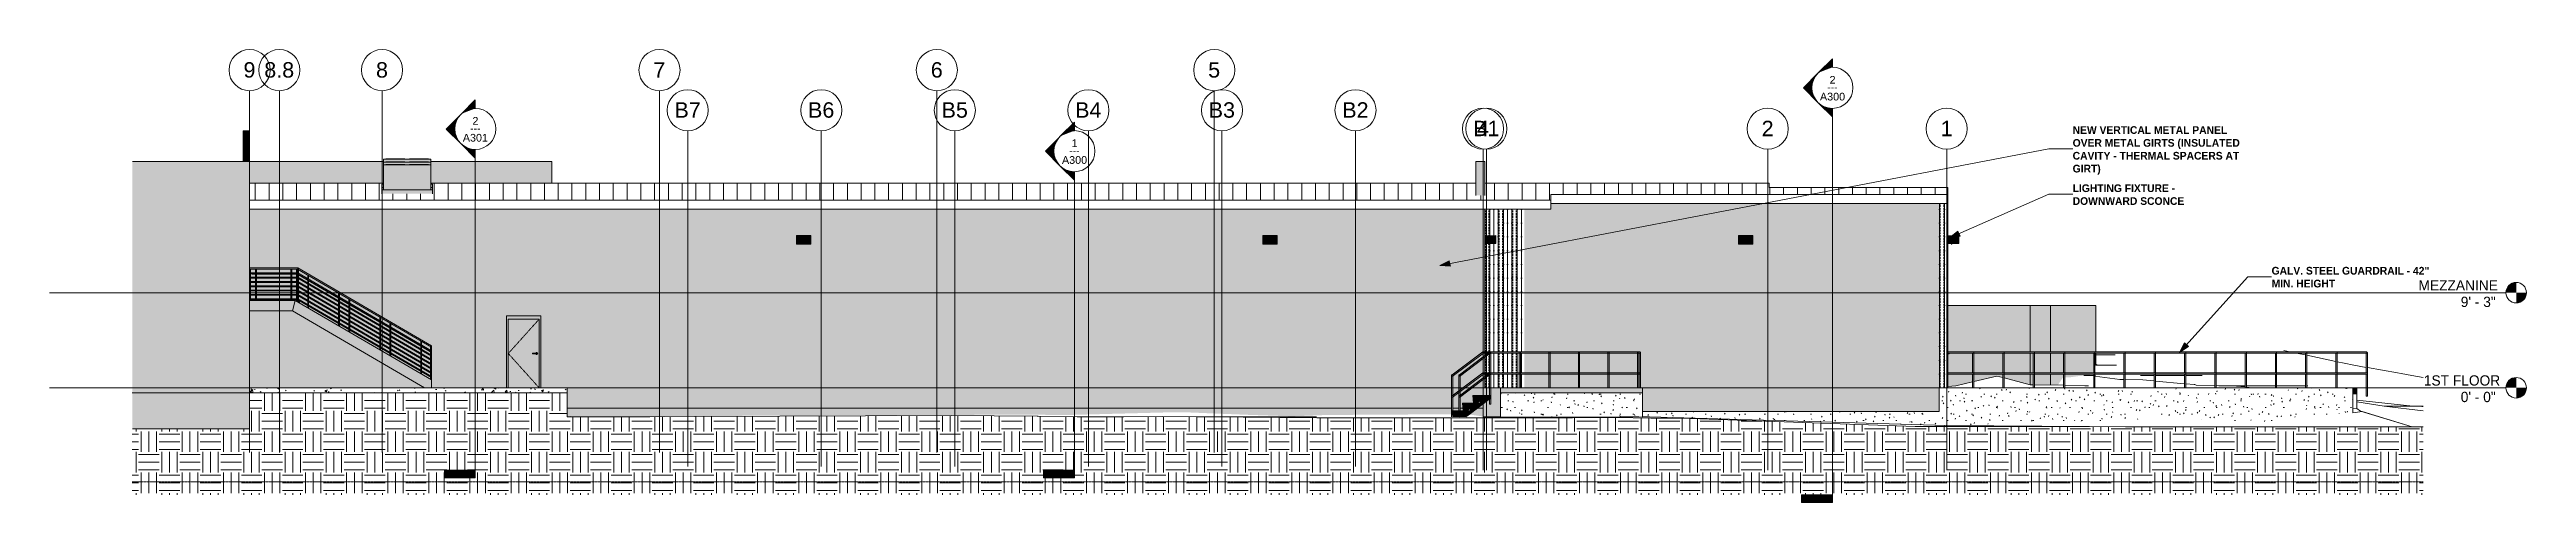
# Model space of a CAD drawing. Header units: inches. Extents: x -4221 to 4014, y -195 to 396.
# Drawn here: x 1121 to 4014, y -134 to 395 of the extents above; entities that cross this region are included whole.
import ezdxf

# ---------------------------------------------------------------- set-up
doc = ezdxf.new("R2010")
doc.units = ezdxf.units.IN
doc.header["$MEASUREMENT"] = 0
for name, pattern in [('Aligning Line 1_8_', [0.25, 0.125, -0.125]), ('Dash 1_16_', [0.125, 0.0625, -0.0625]), ('Grid Line 1_2_', [0.875, 0.5, -0.125, 0.125, -0.125])]:
    doc.linetypes.add(name, pattern=pattern)
for name, color, linetype, lineweight in [('A-DOOR', 31, 'Continuous', 9), ('A-DOOR-FRAM', 31, 'Continuous', 9), ('A-FLOR-HRAL', 11, 'Continuous', 9), ('A-FLOR-LEVL', 51, 'Continuous', 9), ('A-ROOF', 132, 'Continuous', 13), ('A-ROOF-PATT', 132, 'Continuous', 9), ('A-WALL', 113, 'Continuous', 13), ('A-WALL-PATT', 111, 'Continuous', 20), ('C-BLDG-PADS', 91, 'Continuous', 9), ('C-TOPO', 7, 'Continuous', 9), ('E-LITE-EQPM', 33, 'Continuous', 9), ('G-ANNO-SYMB', 111, 'Aligning Line 1_8_', 9), ('G-ANNO-TEXT', 231, 'Continuous', 9), ('M-EQPM', 50, 'Continuous', 9), ('S-FNDN', 32, 'Continuous', 13), ('S-GRID', 1, 'Continuous', 9), ('S-GRID-IDEN', 1, 'Continuous', 9), ('S-STRS', 31, 'Continuous', 13)]:
    doc.layers.add(name, color=color, linetype=linetype, lineweight=lineweight)
doc.styles.add('Arial', font='arial.ttf', dxfattribs={"height": 18})
doc.styles.add('Arial_1', font='arial.ttf', dxfattribs={"height": 9})
doc.styles.add('Century Gothic', font='', dxfattribs={"height": 12})
doc.styles.add('Century Gothic_1', font='', dxfattribs={"height": 9})
doc.styles.add('Century Gothic_B', font='', dxfattribs={"height": 9})
doc.styles.get('Century Gothic').set_extended_font_data('Century Gothic')
doc.styles.get('Century Gothic_1').set_extended_font_data('Century Gothic')
doc.styles.get('Century Gothic_B').set_extended_font_data('Century Gothic', bold=True)
pattern_1 = [(0, (1273.043, 0), (30.72, 7.68), [1.267, -21.773, 1.267, -21.773, -122.88]), (0, (1273.043, 0), (30.72, 7.68), [-46.08, 1.267, -44.813, 1.267, -21.773, -53.76]), (0, (1273.043, 0), (30.72, 7.68), [-115.2, 1.267, -14.093, 1.267, -37.133]), (120, (1284.563, 3.84), (-22.011075, 22.7643), [1.267, -21.773, 1.267, -21.773, -122.88]), (120, (1284.563, 3.84), (-22.011075, 22.7643), [-46.08, 1.267, -44.813, 1.267, -21.773, -53.76]), (120, (1284.563, 3.84), (-22.011075, 22.7643), [-115.2, 1.267, -14.093, 1.267, -37.133]), (240, (1288.403, 19.2), (-8.708925, -30.4443), [1.267, -21.773, 1.267, -21.773, -122.88]), (240, (1288.403, 19.2), (-8.708925, -30.4443), [-46.08, 1.267, -44.813, 1.267, -21.773, -53.76]), (240, (1288.403, 19.2), (-8.708925, -30.4443), [-115.2, 1.267, -14.093, 1.267, -37.133])]
pattern_2 = [(90, (2803.13, 0), (-16, 1e-15), [16, 0, 0, 0]), (90, (2797.13, 0), (-16, 1e-15), [16, 0, 0, 0]), (90, (2798.13, 0), (-16, 1e-15), [2.143, -13.857]), (90, (2792.13, 0), (-16, 1e-15), [16, 0, 0, 0]), (90, (2798.13, 3.214), (-16, 1e-15), [2.143, -13.857]), (90, (2798.13, 6.429), (-16, 1e-15), [2.143, -13.857]), (90, (2798.13, 9.643), (-16, 1e-15), [2.143, -13.857]), (90, (2798.13, 12.857), (-16, 1e-15), [2.143, -13.857]), (90, (2802.13, 0), (-16, 1e-15), [2.143, -13.857]), (90, (2802.13, 3.214), (-16, 1e-15), [2.143, -13.857]), (90, (2802.13, 6.429), (-16, 1e-15), [2.143, -13.857]), (90, (2802.13, 9.643), (-16, 1e-15), [2.143, -13.857]), (90, (2802.13, 12.857), (-16, 1e-15), [2.143, -13.857])]
pattern_3 = [(90, (2854.442, 0), (-16, 1e-15), [16, 0, 0, 0]), (90, (2848.442, 0), (-16, 1e-15), [16, 0, 0, 0]), (90, (2849.442, 0), (-16, 1e-15), [2.143, -13.857]), (90, (2843.442, 0), (-16, 1e-15), [16, 0, 0, 0]), (90, (2849.442, 3.214), (-16, 1e-15), [2.143, -13.857]), (90, (2849.442, 6.429), (-16, 1e-15), [2.143, -13.857]), (90, (2849.442, 9.643), (-16, 1e-15), [2.143, -13.857]), (90, (2849.442, 12.857), (-16, 1e-15), [2.143, -13.857]), (90, (2853.442, 0), (-16, 1e-15), [2.143, -13.857]), (90, (2853.442, 3.214), (-16, 1e-15), [2.143, -13.857]), (90, (2853.442, 6.429), (-16, 1e-15), [2.143, -13.857]), (90, (2853.442, 9.643), (-16, 1e-15), [2.143, -13.857]), (90, (2853.442, 12.857), (-16, 1e-15), [2.143, -13.857])]
pattern_4 = [(0, (1273.043, 0), (24, 24), [24, -24]), (0, (1273.043, 9), (24, 24), [24, -24]), (0, (1273.043, 18), (24, 24), [24, -24]), (90, (1276.043, 21), (-24, 24), [24, -24]), (90, (1285.043, 21), (-24, 24), [24, -24]), (90, (1294.043, 21), (-24, 24), [24, -24])]
pattern_5 = [(50, (1273.043, 0), (27.5427, -2.4099), [2.88, -31.68]), (355, (1273.043, 0), (-5.3278, 28.8843), [2.304, -25.344]), (100.451, (1275.338, -0.2), (22.2153, 26.474), [2.448, -26.924]), (46.184, (1273.043, 7.68), (40.982, -6.3564), [4.32, -47.52]), (96.636, (1276.458, 7.15), (35.8907, 37.4062), [3.671, -40.386]), (351.184, (1273.043, 7.68), (35.891, 37.4062), [3.456, -38.016]), (21, (1276.883, 5.76), (22.921, -15.4607), [2.88, -31.68]), (326, (1276.883, 5.76), (9.3435, 27.8457), [2.304, -25.344]), (71.451, (1278.793, 4.472), (32.2648, 12.3844), [2.448, -26.924]), (37.5, (1273.043, 0), (0.46686, 12.7827), [1.267, -23.77, 1.267, -24.461, -25.44]), (37.5, (1273.043, 0), (0.46686, 12.7827), [-50.765, 1.267, -24.173]), (7.5, (1273.043, 0), (10.1016, 15.1451), [1.267, -13.402, 1.267, -23.194, -9.696]), (7.5, (1273.043, 0), (10.1016, 15.1451), [-39.13, 1.267, -8.429]), (327.5, (1264.48, 0), (20.49916, -0.86578), [1.267, -8.333, 1.267, -28.685, -39.744]), (327.5, (1264.48, 0), (20.49916, -0.86578), [-39.552, 1.267, -38.477]), (317.5, (1260.64, 0), (22.3948, 3.8443), [1.267, -11.213, 1.267, -18.624, -28.224]), (317.5, (1260.64, 0), (22.3948, 3.8443), [-32.371, 1.267, -26.957])]

msp = doc.modelspace()

# ---------------------------------------------------------------- texts
at = {"layer": 'A-FLOR-LEVL', "char_height": 12, "attachment_point": 1, "style": 'Century Gothic'}
for s, insert, width in [('MEZZANINE', (3888.02759, 125.56299), 109.989), ('9\' - 3"', (3937.37146, 106.28882), 50.904), ('1ST FLOOR', (3894.26381, 14.56299), 102.414), ('0\' - 0"', (3937.37146, -4.71118), 50.904)]:
    msp.add_mtext(s, dxfattribs=dict(at, insert=insert, width=width))
at = {"layer": 'G-ANNO-SYMB', "linetype": 'Continuous', "char_height": 9, "attachment_point": 1}
for s, insert, width, style in [('---', (3197.49908, 355.51725), 15.453, 'Century Gothic_1'), ('2', (3200.15039, 364.02395), 8.484, 'Arial_1'), ('A300', (3188.9063, 344.3877), 35.754, 'Arial_1'), ('A301', (1603.75338, 296.38028), 35.754, 'Arial_1'), ('---', (1612.34616, 307.50983), 15.453, 'Century Gothic_1'), ('2', (1614.99747, 316.01652), 8.484, 'Arial_1'), ('1', (2314.80956, 290.04165), 8.484, 'Arial_1'), ('A300', (2303.56547, 270.4054), 35.754, 'Arial_1'), ('---', (2312.15825, 281.53496), 15.453, 'Century Gothic_1')]:
    msp.add_mtext(s, dxfattribs=dict(at, insert=insert, width=width, style=style))
at = {"layer": 'G-ANNO-TEXT', "char_height": 9, "attachment_point": 1, "style": 'Century Gothic_B'}
for s, insert, width in [('OVER METAL GIRTS (INSULATED', (3484.0954, 290.37409), 224.826), ('NEW VERTICAL METAL PANEL', (3484.0954, 305.37409), 208.767), ('CAVITY - THERMAL SPACERS AT', (3484.0954, 275.37409), 228.462), ('GIRT)', (3484.0954, 260.37409), 38.481), ('LIGHTING FIXTURE -', (3484.0954, 237.46544), 140.289), ('DOWNWARD SCONCE', (3484.0954, 222.46544), 164.226), ('GALV. STEEL GUARDRAIL - 42"', (3716.45132, 141.14129), 216.342), ('MIN. HEIGHT', (3716.45132, 126.14129), 91.203)]:
    msp.add_mtext(s, dxfattribs=dict(at, insert=insert, width=width))
at = {"layer": 'S-GRID-IDEN', "char_height": 18, "attachment_point": 1, "style": 'Arial'}
for s, insert, width in [('9', (1347.56304, 380.10422), 16.968), ('8.8', (1371.80595, 380.10422), 42.42), ('8', (1502.31304, 380.10422), 16.968), ('7', (1826.31304, 380.10422), 16.968), ('6', (2150.31304, 380.10422), 16.968), ('5', (2474.31304, 380.10422), 16.968), ('B7', (1850.94139, 333.28794), 37.269), ('B6', (2006.94139, 333.28794), 37.269), ('B5', (2162.94139, 333.28794), 37.269), ('B4', (2318.94139, 333.28794), 37.269), ('B3', (2474.94139, 333.28794), 37.269), ('B2', (2630.94139, 333.28794), 37.269), ('B1', (2783.75389, 311.71004), 37.269), ('4', (2788.31304, 311.71004), 16.968), ('2', (3120.81304, 311.71004), 16.968), ('1', (3329.81304, 311.71004), 16.968)]:
    msp.add_mtext(s, dxfattribs=dict(at, insert=insert, width=width))

# ---------------------------------------------------------------- blocks, each defined once
blk = doc.blocks.new('Walls 1 - Walls 1-1277454-BUILDING ELEVATION - NORTH')
at = {"layer": 'A-ROOF', "lineweight": 9}
blk.add_hatch(color=161, dxfattribs=at).paths.add_polyline_path([(1448.5, -48), (1585.5, -48), (1585.5, 264), (1448.5, 264), (1448.5, -12.1)], flags=0)
h = blk.add_hatch(color=254, dxfattribs=at)
h.paths.add_polyline_path([(1866.6, 239), (1938.6, 239), (1938.6, 264), (1797.2, 264), (1797.2, 239), (1824.8, 239)], flags=0)
h.paths.add_polyline_path([(1585.5, 239), (1741.8, 239), (1741.8, 264), (1585.5, 264)], flags=0)
for p, q in [((1585.5, 264), (1448.5, 264)), ((1585.5, -48), (1585.5, 264)), ((1585.5, 264), (1741.8, 264)), ((1797.2, 264), (1938.6, 264)), ((1938.6, 239), (1938.6, 264)), ((1448.5, -48), (1585.5, -48))]:
    blk.add_line(p, q, dxfattribs=at)
blk = doc.blocks.new('Railing - Lapeyre - 1 1_2_ Post-1355937-BUILDING ELEVATION - NORTH')
at = {"layer": 'A-FLOR-HRAL'}
h = blk.add_hatch(color=256, dxfattribs=at)
h.paths.add_polyline_path([(3210, 16.8), (3209.9, 41.1), (3209.9, 40.9), (3209.7, 40.7), (3209.6, 40.6), (3209.4, 40.5), (3209, 40.5), (3208.5, 40.5), (3208.5, 17.5), (3209.4, 17.5), (3209.7, 17.3), (3209.8, 17.2), (3209.9, 17), (3209.9, 16.9)], flags=0)
h.paths.add_polyline_path([(3208.5, 0), (3210, 0), (3209.9, 16.6), (3209.8, 16.3), (3209.7, 16.2), (3209.5, 16.1), (3209.3, 16), (3208.9, 16), (3208.5, 16), (3208.5, 2)], flags=0)
for p, q in [((3208.5, 40.5), (3208.5, 17.5)), ((3210, 0), (3210, 41.3)), ((3208.5, 16), (3208.5, 0))]:
    blk.add_line(p, q, dxfattribs=at)
blk = doc.blocks.new('Railing - Lapeyre - 1 1_2_ Post-V25-BUILDING ELEVATION - NORTH')
at = {"layer": 'A-FLOR-HRAL'}
h = blk.add_hatch(color=256, dxfattribs=at)
h.paths.add_polyline_path([(3172.9, 16.8), (3172.9, 41.2), (3172.1, 40.5), (3172.2, 17.5), (3172.8, 16.9)], flags=0)
h.paths.add_polyline_path([(3172.1, 0), (3172.9, 0), (3172.9, 16.8), (3172.1, 16)], flags=0)
h = blk.add_hatch(color=256, dxfattribs=at)
h.paths.add_polyline_path([(3172.9, 16.8), (3173.6, 17.5), (3173.6, 40.5), (3172.9, 41.2), (3172.9, 16.9)], flags=0)
h.paths.add_polyline_path([(3173.6, 0), (3173.6, 16), (3172.9, 16.8), (3172.9, 0), (3173.6, 0)], flags=0)
for p, q in [((3172.1, 41.2), (3172.1, 0)), ((3173.6, 0), (3173.6, 41.2))]:
    blk.add_line(p, q, dxfattribs=at)
blk = doc.blocks.new('Railing - Lapeyre - 1 1_2_ Post-V26-BUILDING ELEVATION - NORTH')
at = {"layer": 'A-FLOR-HRAL'}
blk.add_hatch(color=256, dxfattribs=at).paths.add_polyline_path([(3033.8, -9), (3034.6, -9), (3034.6, 41.3), (3034.2, 41.3), (3034.2, 41), (3034.2, 40.9), (3034.1, 40.5), (3033.8, 39.8), (3033.9, 17.4), (3034, 17.2), (3034.2, 16.9), (3034.2, 16.7), (3034.2, 16.5), (3034.2, 16.4), (3034.1, 16.1), (3033.8, 15.3), (3033.8, -8.6)], flags=0)
h = blk.add_hatch(color=256, dxfattribs=at)
h.paths.add_polyline_path([(3034.9, -10), (3035.3, -10), (3035.3, 16), (3034.6, 16.8), (3034.6, -10), (3034.8, -10)], flags=0)
h.paths.add_polyline_path([(3034.6, 16.8), (3035.3, 17.6), (3035.3, 40.5), (3034.6, 41.3), (3034.6, 16.9)], flags=0)
for p, q in [((3033.8, 41.3), (3033.8, -9)), ((3034.2, 41.3), (3034.6, 41.3)), ((3035.3, -10), (3035.3, 41.3)), ((3035.3, -10), (3034.6, -10))]:
    blk.add_line(p, q, dxfattribs=at)
blk = doc.blocks.new('Railing - Railing-1339868-BUILDING ELEVATION - NORTH')
at = {"layer": 'A-FLOR-HRAL'}
blk.add_hatch(color=256, dxfattribs=at).paths.add_polyline_path([(3210, 41.2), (3209.9, 41.4), (3209.9, 41.6), (3209.7, 41.8), (3209.6, 41.9), (3209.4, 42), (3209.2, 42), (3035.3, 42), (3035.1, 41.9), (3034.8, 41.7), (3034.6, 41.6), (3034.6, 41.2), (3209.7, 41.2)], flags=0)
h = blk.add_hatch(color=256, dxfattribs=at)
h.paths.add_polyline_path([(3207.5, 41.2), (3208.2, 40.5), (3209.4, 40.5), (3209.7, 40.7), (3209.7, 40.7), (3209.9, 40.9), (3209.9, 41.1), (3210, 41.2), (3207.6, 41.2)], flags=0)
h.paths.add_polyline_path([(3204.4, 40.5), (3206.7, 40.5), (3207.5, 41.2), (3172.9, 41.2), (3173.6, 40.5), (3184.2, 40.5)], flags=0)
h.paths.add_polyline_path([(3139.1, 40.5), (3172.2, 40.5), (3172.9, 41.2), (3138.3, 41.2), (3139, 40.5)], flags=0)
h.paths.add_polyline_path([(3103.7, 41.2), (3104.5, 40.5), (3137.6, 40.5), (3138.3, 41.2), (3103.9, 41.2)], flags=0)
h.paths.add_polyline_path([(3069.2, 41.2), (3069.9, 40.5), (3103, 40.5), (3103.7, 41.2), (3069.3, 41.2)], flags=0)
h.paths.add_polyline_path([(3035.3, 40.5), (3068.4, 40.5), (3069.2, 41.2), (3034.6, 41.2), (3035.3, 40.5)], flags=0)
h = blk.add_hatch(color=256, dxfattribs=at)
h.paths.add_polyline_path([(3209.7, 16.7), (3210, 16.7), (3209.9, 16.9), (3209.9, 17.1), (3209.7, 17.3), (3209.6, 17.4), (3209.3, 17.5), (3208.9, 17.5), (3208.2, 17.5), (3207.5, 16.7)], flags=0)
h.paths.add_polyline_path([(3172.9, 16.7), (3207.5, 16.7), (3206.7, 17.5), (3173.6, 17.5), (3173, 16.9)], flags=0)
h.paths.add_polyline_path([(3138.3, 16.7), (3172.9, 16.7), (3172.1, 17.5), (3139, 17.5), (3138.4, 16.9)], flags=0)
h.paths.add_polyline_path([(3103.7, 16.7), (3138.3, 16.7), (3137.6, 17.5), (3104.5, 17.5), (3103.8, 16.8)], flags=0)
h.paths.add_polyline_path([(3076.6, 16.7), (3103.7, 16.7), (3103, 17.5), (3069.9, 17.5), (3069.2, 16.7), (3074.2, 16.7)], flags=0)
h.paths.add_polyline_path([(3069.2, 16.7), (3068.4, 17.5), (3035.3, 17.5), (3034.6, 16.7), (3068.6, 16.7)], flags=0)
h = blk.add_hatch(color=256, dxfattribs=at)
h.paths.add_polyline_path([(3207.5, 16.7), (3208.2, 16), (3209.4, 16), (3209.7, 16.2), (3209.7, 16.2), (3209.9, 16.4), (3209.9, 16.6), (3210, 16.7), (3209.7, 16.7)], flags=0)
h.paths.add_polyline_path([(3172.9, 16.7), (3173.6, 16), (3206.7, 16), (3207.5, 16.7), (3183.5, 16.7)], flags=0)
h.paths.add_polyline_path([(3138.3, 16.7), (3139.1, 16), (3172.2, 16), (3172.9, 16.7), (3141.7, 16.7)], flags=0)
h.paths.add_polyline_path([(3103.7, 16.7), (3104.5, 16), (3137.6, 16), (3138.3, 16.7), (3120.8, 16.7)], flags=0)
h.paths.add_polyline_path([(3069.2, 16.7), (3069.9, 16), (3103, 16), (3103.7, 16.7), (3074.2, 16.7)], flags=0)
h.paths.add_polyline_path([(3035.3, 16), (3068.4, 16), (3069.2, 16.7), (3034.6, 16.7), (3035.3, 16)], flags=0)
for p, q in [((3209.2, 42), (3034.6, 42)), ((3034.6, 41.2), (3034.6, 41.6)), ((3034.6, 40.5), (3209.2, 40.5)), ((3209.2, 17.5), (3034.6, 17.5)), ((3034.6, 16), (3209.2, 16))]:
    blk.add_line(p, q, dxfattribs=at)
for points, knots in [([(3210, 41.2), (3210, 41.3), (3209.9, 41.4), (3209.9, 41.5), (3209.9, 41.6), (3209.8, 41.7), (3209.8, 41.7), (3209.7, 41.8), (3209.7, 41.8), (3209.6, 41.9), (3209.5, 41.9), (3209.5, 41.9), (3209.4, 42), (3209.4, 42), (3209.3, 42), (3209.3, 42), (3209.3, 42), (3209.2, 42), (3209.2, 42)], [0, 0, 0, 0, 0.0833333, 0.125, 0.1666667, 0.2083333, 0.2291667, 0.25, 0.2916667, 0.3333333, 0.3541667, 0.375, 0.3958333, 0.4166667, 0.4375, 0.4583333, 0.4791667, 0.5, 0.5, 0.5, 0.5]), ([(3209.2, 40.5), (3209.2, 40.5), (3209.3, 40.5), (3209.3, 40.5), (3209.3, 40.5), (3209.4, 40.5), (3209.4, 40.5), (3209.5, 40.6), (3209.5, 40.6), (3209.6, 40.6), (3209.6, 40.6), (3209.7, 40.7), (3209.7, 40.7), (3209.8, 40.8), (3209.8, 40.8), (3209.9, 40.9), (3209.9, 41), (3209.9, 41.1), (3210, 41.2), (3210, 41.2)], [0.5, 0.5, 0.5, 0.5, 0.5208333, 0.5416667, 0.5625, 0.5833333, 0.6041667, 0.625, 0.6458333, 0.6666667, 0.6875, 0.7083333, 0.75, 0.7708333, 0.7916667, 0.8333333, 0.875, 0.9166667, 1, 1, 1, 1]), ([(3210, 16.7), (3210, 16.8), (3209.9, 16.9), (3209.9, 17), (3209.9, 17.1), (3209.8, 17.2), (3209.8, 17.2), (3209.7, 17.3), (3209.7, 17.3), (3209.6, 17.4), (3209.5, 17.4), (3209.5, 17.4), (3209.4, 17.5), (3209.4, 17.5), (3209.3, 17.5), (3209.3, 17.5), (3209.3, 17.5), (3209.2, 17.5), (3209.2, 17.5)], [0, 0, 0, 0, 0.0833333, 0.125, 0.1666667, 0.2083333, 0.2291667, 0.25, 0.2916667, 0.3333333, 0.3541667, 0.375, 0.3958333, 0.4166667, 0.4375, 0.4583333, 0.4791667, 0.5, 0.5, 0.5, 0.5]), ([(3209.2, 16), (3209.2, 16), (3209.3, 16), (3209.3, 16), (3209.3, 16), (3209.4, 16), (3209.4, 16), (3209.5, 16.1), (3209.5, 16.1), (3209.6, 16.1), (3209.6, 16.1), (3209.7, 16.2), (3209.7, 16.2), (3209.8, 16.3), (3209.8, 16.3), (3209.9, 16.4), (3209.9, 16.5), (3209.9, 16.6), (3210, 16.7), (3210, 16.7)], [0.5, 0.5, 0.5, 0.5, 0.5208333, 0.5416667, 0.5625, 0.5833333, 0.6041667, 0.625, 0.6458333, 0.6666667, 0.6875, 0.7083333, 0.75, 0.7708333, 0.7916667, 0.8333333, 0.875, 0.9166667, 1, 1, 1, 1])]:
    blk.add_open_spline(points, degree=3, knots=knots, dxfattribs=at)
for name, p in [('Railing - Lapeyre - 1 1_2_ Post-V26-BUILDING ELEVATION - NORTH', (0, 0)), ('Railing - Lapeyre - 1 1_2_ Post-V25-BUILDING ELEVATION - NORTH', (-103.7, 0)), ('Railing - Lapeyre - 1 1_2_ Post-V25-BUILDING ELEVATION - NORTH', (-69.2, 0)), ('Railing - Lapeyre - 1 1_2_ Post-V25-BUILDING ELEVATION - NORTH', (-34.6, 0)), ('Railing - Lapeyre - 1 1_2_ Post-V25-BUILDING ELEVATION - NORTH', (0, 0)), ('Railing - Lapeyre - 1 1_2_ Post-V25-BUILDING ELEVATION - NORTH', (34.6, 0)), ('Railing - Lapeyre - 1 1_2_ Post-1355937-BUILDING ELEVATION - NORTH', (0, 0))]:
    blk.add_blockref(name, p)
blk = doc.blocks.new('Railing - Lapeyre - 1 1_2_ Post-1355956-BUILDING ELEVATION - NORTH')
at = {"layer": 'A-FLOR-HRAL'}
for p, q in [((3033.8, 42), (3033.8, -9)), ((3033.8, 42), (3034.6, 42)), ((3034.6, 42), (3035.3, 42)), ((3035.3, 41.3), (3035.3, 42)), ((3035.3, 16.8), (3035.3, 41.2)), ((3035.3, -10), (3035.3, 16.7))]:
    blk.add_line(p, q, dxfattribs=at)
blk = doc.blocks.new('Railing - Lapeyre - 1 1_2_ Post-V27-BUILDING ELEVATION - NORTH')
at = {"layer": 'A-FLOR-HRAL'}
blk.add_hatch(color=256, dxfattribs=at).paths.add_polyline_path([(2990.2, -33.9), (2990.2, 15), (2989.5, 15), (2989.5, -33.9), (2989.8, -33.9), (2990.2, -33.9)], flags=0)
h = blk.add_hatch(color=256, dxfattribs=at)
h.paths.add_polyline_path([(2990.2, -33.9), (2990.8, -33.9), (2990.2, -27), (2990.2, -33.6)], flags=0)
h.paths.add_polyline_path([(2990.7, -27), (2991, -27), (2990.9, -10.6), (2990.2, -10.2), (2990.2, -27), (2990.7, -27)], flags=0)
h.paths.add_polyline_path([(2990.2, -10.2), (2991, -8.7), (2990.9, 13.9), (2990.2, 14.3), (2990.2, -10)], flags=0)
h.paths.add_polyline_path([(2990.2, 14.3), (2990.6, 15), (2990.2, 15), (2990.2, 14.5)], flags=0)
for p, q in [((2989.5, 15), (2989.5, -33.9)), ((2989.5, 15), (2990.2, 15)), ((2990.2, 15), (2990.6, 15)), ((2991, -27), (2991, 15))]:
    blk.add_line(p, q, dxfattribs=at)
blk = doc.blocks.new('Railing - Railing-1340472-BUILDING ELEVATION - NORTH')
at = {"layer": 'A-FLOR-HRAL'}
for points in [[(2990.2, 14.2), (3026.2, 41.2), (3025.9, 42), (2990.2, 15.2), (2990.2, 15), (2990.6, 15), (2990.4, 14.6)], [(2991, 13.9), (3026.4, 40.5), (3026.2, 41.2), (2990.2, 14.2), (2990.9, 13.9)], [(3026.3, 41.2), (3034.6, 41.2), (3033.8, 42), (3026, 42), (3026.2, 41.2)], [(3026.5, 40.5), (3032.4, 40.5), (3034.2, 41.1), (3034.2, 41.2), (3026.2, 41.2), (3026.4, 40.5)], [(3027.4, 16.7), (3034.2, 16.8), (3034.1, 17), (3033.8, 17.5), (3026, 17.5), (3026.2, 16.7), (3026.7, 16.7)], [(3032, 16), (3032.4, 16), (3034.2, 16.6), (3034.2, 16.7), (3026.2, 16.7), (3026.5, 16), (3031.6, 16)]]:
    blk.add_hatch(color=256, dxfattribs=at).paths.add_polyline_path(points, flags=0)
h = blk.add_hatch(color=256, dxfattribs=at)
h.paths.add_polyline_path([(2998.6, -4), (3026.2, 16.7), (3025.9, 17.5), (2999.3, -2.5), (2998.7, -3.7)], flags=0)
h.paths.add_polyline_path([(2990.2, -10.3), (2998.6, -4), (2997.8, -3.6), (2990.9, -8.8), (2990.4, -9.9)], flags=0)
h = blk.add_hatch(color=256, dxfattribs=at)
h.paths.add_polyline_path([(2998.6, -4), (2999.3, -4.3), (3026.4, 16), (3026.2, 16.7), (3000.6, -2.4)], flags=0)
h.paths.add_polyline_path([(2991, -10.6), (2997.9, -5.4), (2998.6, -4), (2990.2, -10.3), (2990.9, -10.6)], flags=0)
for p, q in [((3026, 42), (2990.2, 15.2)), ((2990.2, 13.3), (3026.5, 40.5)), ((3034.6, 42), (3026, 42)), ((3026.5, 40.5), (3034.6, 40.5)), ((3026, 17.5), (2990.2, -9.3)), ((2990.2, -11.2), (3026.5, 16)), ((3034.6, 17.5), (3026, 17.5)), ((3026.5, 16), (3034.6, 16))]:
    blk.add_line(p, q, dxfattribs=at)
at = {"layer": 'A-FLOR-HRAL', "flags": 128}
blk.add_lwpolyline([(2990.2, 15), (2990.2, 15.1), (2990.2, 15.2), (2990.2, 15.2)], dxfattribs=at)
at = {"layer": 'A-FLOR-HRAL'}
for points in [[(3026.2, 41.2), (3026.2, 41.3), (3026.1, 41.4), (3026.1, 41.6), (3026, 41.8), (3026, 41.9), (3026, 42), (3026, 42), (3026, 42)], [(3026.2, 16.7), (3026.2, 16.8), (3026.1, 16.9), (3026.1, 17.1), (3026, 17.3), (3026, 17.4), (3026, 17.5), (3026, 17.5), (3026, 17.5)]]:
    blk.add_open_spline(points, degree=3, dxfattribs=at)
for points in [[(3026.5, 40.5), (3026.5, 40.5), (3026.4, 40.6), (3026.4, 40.7), (3026.3, 40.9), (3026.3, 41.1), (3026.2, 41.2), (3026.2, 41.2)], [(3026.5, 16), (3026.5, 16), (3026.4, 16.1), (3026.4, 16.2), (3026.3, 16.4), (3026.3, 16.6), (3026.2, 16.7), (3026.2, 16.7)]]:
    blk.add_open_spline(points, degree=3, knots=[0.5, 0.5, 0.5, 0.5, 0.6666667, 0.75, 0.8333333, 0.9166667, 1, 1, 1, 1], dxfattribs=at)
for name in ['Railing - Lapeyre - 1 1_2_ Post-1355956-BUILDING ELEVATION - NORTH', 'Railing - Lapeyre - 1 1_2_ Post-V27-BUILDING ELEVATION - NORTH']:
    blk.add_blockref(name, (0, 0))
blk = doc.blocks.new('Railing - Lapeyre - 1 1_2_ Post-V28-BUILDING ELEVATION - NORTH')
at = {"layer": 'A-FLOR-HRAL'}
h = blk.add_hatch(color=256, dxfattribs=at)
h.paths.add_polyline_path([(3599, 16.8), (3599, 41.2), (3598.4, 40.7), (3598.1, 40.5), (3598, 40.5), (3598, 17.5), (3598.1, 17.5), (3598.4, 17.3), (3598.9, 16.9)], flags=0)
h.paths.add_polyline_path([(3598.8, 0), (3599, 0), (3599, 16.7), (3598.4, 16.2), (3598.1, 16), (3598, 16), (3598, 0), (3598.6, 0)], flags=0)
h = blk.add_hatch(color=256, dxfattribs=at)
h.paths.add_polyline_path([(3599, 16.8), (3599.4, 17.3), (3599.5, 17.5), (3599.5, 40.6), (3599.3, 40.9), (3599, 41.2), (3599, 16.9)], flags=0)
h.paths.add_polyline_path([(3599, 0), (3599.5, 0), (3599.4, 16.2), (3599.3, 16.4), (3599, 16.7), (3599, 0)], flags=0)
for p, q in [((3598, 40.7), (3598, 17.3)), ((3599.5, 0), (3599.5, 41.3)), ((3598, 16.2), (3598, 0))]:
    blk.add_line(p, q, dxfattribs=at)
blk = doc.blocks.new('Railing - Lapeyre - 1 1_2_ Post-V29-BUILDING ELEVATION - NORTH')
at = {"layer": 'A-FLOR-HRAL'}
h = blk.add_hatch(color=256, dxfattribs=at)
h.paths.add_polyline_path([(3775.8, 16.8), (3775.8, 41.2), (3775.2, 40.7), (3774.9, 40.5), (3774.8, 40.5), (3774.8, 17.5), (3774.9, 17.5), (3775.3, 17.2), (3775.7, 16.9)], flags=0)
h.paths.add_polyline_path([(3774.8, 0), (3775.8, 0), (3775.8, 16.8), (3775.2, 16.2), (3774.9, 16), (3774.8, 16), (3774.8, 0)], flags=0)
h = blk.add_hatch(color=256, dxfattribs=at)
h.paths.add_polyline_path([(3775.8, 16.8), (3776.2, 17.3), (3776.3, 17.5), (3776.2, 40.7), (3776.1, 40.9), (3775.8, 41.2), (3775.8, 16.9)], flags=0)
h.paths.add_polyline_path([(3776.3, 0), (3776.3, 0), (3776.2, 16.2), (3776.1, 16.4), (3775.8, 16.8), (3775.8, 0), (3776.3, 0)], flags=0)
for p, q in [((3774.8, 40.7), (3774.8, 17.3)), ((3776.3, 0), (3776.3, 41.2)), ((3774.8, 16.2), (3774.8, 0))]:
    blk.add_line(p, q, dxfattribs=at)
blk = doc.blocks.new('Railing - Lapeyre - 1 1_2_ Post-V30-BUILDING ELEVATION - NORTH')
at = {"layer": 'A-FLOR-HRAL'}
for points in [[(4057.9, -10), (4058.6, -10), (4058.6, 41.2), (4058.1, 40.7), (4057.8, 40.5), (4057.6, 40.5), (4057.7, 17.5), (4057.8, 17.5), (4058.1, 17.3), (4058.6, 16.8), (4058.6, 16.7), (4058.1, 16.2), (4057.7, 16), (4057.6, 16), (4057.6, -10), (4057.8, -10)], [(4059, -10), (4059.1, -10), (4059.1, 41.2), (4058.6, 41.2), (4058.6, -10), (4058.8, -10)]]:
    blk.add_hatch(color=256, dxfattribs=at).paths.add_polyline_path(points, flags=0)
for p, q in [((4057.6, 40.7), (4057.6, 17.3)), ((4058.6, 41.2), (4059.1, 41.2)), ((4059.1, -10), (4059.1, 41.2)), ((4057.6, 16.2), (4057.6, -10)), ((4058.6, -10), (4057.6, -10)), ((4059.1, -10), (4058.6, -10))]:
    blk.add_line(p, q, dxfattribs=at)
blk = doc.blocks.new('Railing - Railing-1341484-BUILDING ELEVATION - NORTH')
at = {"layer": 'A-FLOR-HRAL'}
blk.add_hatch(color=256, dxfattribs=at).paths.add_polyline_path([(4051.1, 41.2), (4058.6, 41.2), (4058.6, 41.6), (4058.5, 41.9), (4058.4, 42), (3569.2, 42), (3569.2, 41.2), (4040.6, 41.2)], flags=0)
h = blk.add_hatch(color=256, dxfattribs=at)
h.paths.add_polyline_path([(3569.2, 40.5), (3598.1, 40.5), (3598.4, 40.7), (3599, 41.2), (3569.2, 41.2), (3569.2, 40.5)], flags=0)
h.paths.add_polyline_path([(3634.4, 41.2), (3599, 41.2), (3599.4, 40.7), (3599.5, 40.5), (3633.5, 40.5), (3633.8, 40.7), (3634.3, 41.2)], flags=0)
h.paths.add_polyline_path([(3669.7, 41.2), (3634.4, 41.2), (3634.8, 40.7), (3634.8, 40.5), (3668.8, 40.5), (3669.2, 40.7), (3669.7, 41.2)], flags=0)
h.paths.add_polyline_path([(3705.1, 41.2), (3669.8, 41.2), (3670.1, 40.7), (3670.2, 40.5), (3704.2, 40.5), (3704.5, 40.7), (3705, 41.2)], flags=0)
h.paths.add_polyline_path([(3740.4, 41.2), (3705.1, 41.2), (3705.5, 40.7), (3705.6, 40.5), (3739.6, 40.5), (3739.9, 40.7), (3740.4, 41.2)], flags=0)
h.paths.add_polyline_path([(3775.8, 41.2), (3740.4, 41.2), (3740.9, 40.7), (3740.9, 40.5), (3774.9, 40.5), (3775.2, 40.7), (3775.7, 41.2)], flags=0)
h.paths.add_polyline_path([(3811.2, 41.2), (3775.8, 41.2), (3776.2, 40.7), (3776.3, 40.5), (3810.3, 40.5), (3810.7, 40.8), (3811.1, 41.2)], flags=0)
h.paths.add_polyline_path([(3846.5, 41.2), (3811.2, 41.2), (3811.6, 40.7), (3811.6, 40.5), (3845.6, 40.5), (3846, 40.8), (3846.4, 41.1)], flags=0)
h.paths.add_polyline_path([(3879.8, 40.5), (3881, 40.5), (3881.4, 40.8), (3881.9, 41.2), (3846.5, 41.2), (3846.9, 40.7), (3847, 40.5), (3878.6, 40.5)], flags=0)
h.paths.add_polyline_path([(3882.3, 40.5), (3916.3, 40.5), (3916.7, 40.8), (3917.2, 41.2), (3881.9, 41.2), (3882.3, 40.7), (3882.3, 40.5)], flags=0)
h.paths.add_polyline_path([(3952.6, 41.2), (3917.2, 41.2), (3917.6, 40.7), (3917.7, 40.5), (3951.7, 40.5), (3952, 40.8), (3952.4, 41.1)], flags=0)
h.paths.add_polyline_path([(3987.9, 41.2), (3952.6, 41.2), (3953, 40.7), (3953.1, 40.5), (3987.1, 40.5), (3987.4, 40.7), (3987.8, 41.1)], flags=0)
h.paths.add_polyline_path([(4023.3, 41.2), (3987.9, 41.2), (3988.4, 40.7), (3988.4, 40.5), (4022.4, 40.5), (4022.7, 40.7), (4023.1, 41.1)], flags=0)
h.paths.add_polyline_path([(4056.6, 40.5), (4057.8, 40.5), (4058.1, 40.7), (4058.5, 41.1), (4058.5, 41.2), (4023.3, 41.2), (4023.7, 40.7), (4023.8, 40.5), (4051.1, 40.5)], flags=0)
h.paths.add_polyline_path([(4058.5, 41.1), (4058.6, 41.2), (4058.5, 41.2)], flags=0)
h = blk.add_hatch(color=256, dxfattribs=at)
h.paths.add_polyline_path([(3599, 16.8), (3598.4, 17.3), (3598.1, 17.5), (3598, 17.5), (3569.2, 17.5), (3569.2, 16.8), (3598.9, 16.8)], flags=0)
h.paths.add_polyline_path([(3634.4, 16.8), (3633.8, 17.3), (3633.5, 17.5), (3633.3, 17.5), (3599.5, 17.5), (3599.5, 17.4), (3599.3, 17.1), (3599, 16.8), (3634.2, 16.8)], flags=0)
h.paths.add_polyline_path([(3669.7, 16.8), (3669.1, 17.3), (3668.8, 17.5), (3668.7, 17.5), (3634.8, 17.5), (3634.8, 17.4), (3634.7, 17.1), (3634.4, 16.8), (3669.6, 16.8)], flags=0)
h.paths.add_polyline_path([(3705.1, 16.8), (3704.5, 17.3), (3704.1, 17.5), (3704.1, 17.5), (3670.2, 17.5), (3670.2, 17.4), (3670, 17.1), (3669.7, 16.8), (3705, 16.8)], flags=0)
h.paths.add_polyline_path([(3740.4, 16.8), (3739.9, 17.3), (3739.5, 17.5), (3739.5, 17.5), (3705.6, 17.5), (3705.5, 17.4), (3705.4, 17.1), (3705.1, 16.8), (3740.3, 16.8)], flags=0)
h.paths.add_polyline_path([(3775.8, 16.8), (3775.2, 17.3), (3774.9, 17.5), (3774.8, 17.5), (3740.9, 17.5), (3740.9, 17.4), (3740.7, 17.1), (3740.4, 16.8), (3775.7, 16.8)], flags=0)
h.paths.add_polyline_path([(3811.2, 16.8), (3810.6, 17.3), (3810.2, 17.5), (3810.1, 17.5), (3776.3, 17.5), (3776.2, 17.3), (3776.1, 17.1), (3775.8, 16.8), (3811, 16.8)], flags=0)
h.paths.add_polyline_path([(3846.5, 16.8), (3845.9, 17.3), (3845.6, 17.5), (3845.5, 17.5), (3811.6, 17.5), (3811.6, 17.3), (3811.5, 17.1), (3811.2, 16.8), (3846.4, 16.8)], flags=0)
h.paths.add_polyline_path([(3866.2, 16.8), (3881.9, 16.8), (3881.3, 17.3), (3881, 17.5), (3880.8, 17.5), (3847, 17.5), (3846.9, 17.3), (3846.8, 17.1), (3846.5, 16.8), (3852.5, 16.8)], flags=0)
h.paths.add_polyline_path([(3917.2, 16.8), (3916.6, 17.3), (3916.3, 17.5), (3916.2, 17.5), (3882.3, 17.5), (3882.3, 17.3), (3882.2, 17.1), (3881.9, 16.8), (3917.1, 16.8)], flags=0)
h.paths.add_polyline_path([(3952.6, 16.8), (3952, 17.3), (3951.7, 17.5), (3951.6, 17.5), (3917.7, 17.5), (3917.7, 17.3), (3917.5, 17.1), (3917.2, 16.8), (3952.5, 16.8)], flags=0)
h.paths.add_polyline_path([(3987.9, 16.8), (3987.3, 17.3), (3987, 17.5), (3986.9, 17.5), (3953.1, 17.5), (3953, 17.3), (3952.9, 17.1), (3952.6, 16.8), (3987.8, 16.8)], flags=0)
h.paths.add_polyline_path([(4023.3, 16.8), (4022.7, 17.3), (4022.4, 17.5), (4022.3, 17.5), (3988.4, 17.5), (3988.4, 17.3), (3988.2, 17.1), (3987.9, 16.8), (4023.2, 16.8)], flags=0)
h.paths.add_polyline_path([(4056.3, 16.8), (4058.6, 16.8), (4058.1, 17.3), (4057.8, 17.5), (4057.6, 17.5), (4023.8, 17.5), (4023.8, 17.4), (4023.6, 17.1), (4023.3, 16.8), (4051.1, 16.8)], flags=0)
h = blk.add_hatch(color=256, dxfattribs=at)
h.paths.add_polyline_path([(3569.2, 16), (3598.1, 16), (3598.4, 16.2), (3599, 16.8), (3569.2, 16.7), (3569.2, 16)], flags=0)
h.paths.add_polyline_path([(3634.4, 16.8), (3599, 16.7), (3599.4, 16.2), (3599.5, 16), (3633.5, 16), (3633.8, 16.2), (3634.3, 16.7)], flags=0)
h.paths.add_polyline_path([(3669.7, 16.8), (3634.4, 16.7), (3634.8, 16.2), (3634.8, 16), (3668.8, 16), (3669.1, 16.2), (3669.7, 16.7)], flags=0)
h.paths.add_polyline_path([(3705.1, 16.8), (3669.8, 16.7), (3670.1, 16.2), (3670.2, 16), (3704.2, 16), (3704.5, 16.2), (3705, 16.7)], flags=0)
h.paths.add_polyline_path([(3740.4, 16.8), (3705.1, 16.8), (3705.5, 16.2), (3705.6, 16), (3739.6, 16), (3739.9, 16.2), (3740.4, 16.7)], flags=0)
h.paths.add_polyline_path([(3747.4, 16), (3774.9, 16), (3775.2, 16.2), (3775.8, 16.8), (3740.4, 16.8), (3740.9, 16.2), (3740.9, 16), (3744.9, 16)], flags=0)
h.paths.add_polyline_path([(3811.2, 16.8), (3775.8, 16.8), (3776.2, 16.2), (3776.3, 16), (3810.3, 16), (3810.7, 16.3), (3811.1, 16.7)], flags=0)
h.paths.add_polyline_path([(3846.5, 16.8), (3811.2, 16.8), (3811.6, 16.2), (3811.6, 16), (3845.6, 16), (3846, 16.3), (3846.4, 16.6)], flags=0)
h.paths.add_polyline_path([(3881.9, 16.8), (3846.5, 16.8), (3846.9, 16.2), (3847, 16), (3881, 16), (3881.4, 16.3), (3881.7, 16.6)], flags=0)
h.paths.add_polyline_path([(3917.2, 16.8), (3881.9, 16.8), (3882.3, 16.2), (3882.3, 16), (3916.3, 16), (3916.7, 16.3), (3917.1, 16.6)], flags=0)
h.paths.add_polyline_path([(3952.6, 16.8), (3917.2, 16.8), (3917.6, 16.2), (3917.7, 16), (3951.7, 16), (3952, 16.3), (3952.4, 16.6)], flags=0)
h.paths.add_polyline_path([(3987.9, 16.8), (3952.6, 16.8), (3953, 16.2), (3953.1, 16), (3987.1, 16), (3987.4, 16.2), (3987.8, 16.6)], flags=0)
h.paths.add_polyline_path([(4023.3, 16.8), (3987.9, 16.8), (3988.4, 16.2), (3988.4, 16), (4022.4, 16), (4022.7, 16.2), (4023.1, 16.6)], flags=0)
h.paths.add_polyline_path([(4042.1, 16), (4057.8, 16), (4058.1, 16.2), (4058.6, 16.7), (4058.6, 16.8), (4023.3, 16.8), (4023.7, 16.2), (4023.8, 16), (4040.6, 16)], flags=0)
for p, q in [((4058.4, 42), (3569.2, 42)), ((3569.2, 40.5), (4058.4, 40.5)), ((4058.4, 17.5), (3569.2, 17.5)), ((3569.2, 16), (4058.4, 16))]:
    blk.add_line(p, q, dxfattribs=at)
blk.add_ellipse((4058.4, 41.2), major_axis=(0, 0.75), ratio=0.36194, start_param=4.712389, end_param=6.283185, dxfattribs=at)
for name, p in [('Railing - Lapeyre - 1 1_2_ Post-V28-BUILDING ELEVATION - NORTH', (0, 0)), ('Railing - Lapeyre - 1 1_2_ Post-V28-BUILDING ELEVATION - NORTH', (35.4, 0)), ('Railing - Lapeyre - 1 1_2_ Post-V28-BUILDING ELEVATION - NORTH', (70.7, 0)), ('Railing - Lapeyre - 1 1_2_ Post-V28-BUILDING ELEVATION - NORTH', (106.1, 0)), ('Railing - Lapeyre - 1 1_2_ Post-V28-BUILDING ELEVATION - NORTH', (141.4, 0)), ('Railing - Lapeyre - 1 1_2_ Post-V29-BUILDING ELEVATION - NORTH', (0, 0)), ('Railing - Lapeyre - 1 1_2_ Post-V29-BUILDING ELEVATION - NORTH', (35.4, 0)), ('Railing - Lapeyre - 1 1_2_ Post-V29-BUILDING ELEVATION - NORTH', (70.7, 0)), ('Railing - Lapeyre - 1 1_2_ Post-V28-BUILDING ELEVATION - NORTH', (282.9, 0)), ('Railing - Lapeyre - 1 1_2_ Post-V28-BUILDING ELEVATION - NORTH', (318.2, 0)), ('Railing - Lapeyre - 1 1_2_ Post-V29-BUILDING ELEVATION - NORTH', (176.8, 0)), ('Railing - Lapeyre - 1 1_2_ Post-V29-BUILDING ELEVATION - NORTH', (212.1, 0)), ('Railing - Lapeyre - 1 1_2_ Post-V29-BUILDING ELEVATION - NORTH', (247.5, 0)), ('Railing - Lapeyre - 1 1_2_ Post-V30-BUILDING ELEVATION - NORTH', (0, 0))]:
    blk.add_blockref(name, p)
blk = doc.blocks.new('Door-Passage-Single-Flush - 36_ x 80_-1396074-BUILDING ELEVATION - NORTH')
at = {"layer": 'A-DOOR'}
h = blk.add_hatch(color=256, dxfattribs=at)
h.paths.add_polyline_path([(1908.4, 0), (1923.6, 0), (1923.6, 80), (1887.6, 80), (1887.6, 0)], flags=0)
h.paths.add_polyline_path([(1920.8, 38.8), (1920.5, 38.9), (1920.2, 39), (1920, 39.2), (1919.8, 39.4), (1919.7, 39.6), (1916, 39.6), (1916, 40.4), (1919.7, 40.4), (1919.8, 40.6), (1920, 40.8), (1920.2, 41), (1920.5, 41.1), (1920.8, 41.2), (1921.1, 41.1), (1921.4, 41), (1921.7, 40.7), (1921.8, 40.6), (1921.9, 40.3), (1922, 40), (1921.9, 39.7), (1921.8, 39.4), (1921.6, 39.2), (1921.4, 39), (1921.1, 38.9)], flags=0)
for points in [[(1920.1, 40), (1920.1, 40.4), (1916, 40.4), (1916, 40), (1919.6, 40)], [(1919.7, 39.6), (1920.1, 39.6), (1920.1, 40), (1916, 40), (1916, 39.6), (1919.6, 39.6)]]:
    blk.add_hatch(color=256, dxfattribs=at).paths.add_polyline_path(points, flags=0)
h = blk.add_hatch(color=256, dxfattribs=at)
h.paths.add_polyline_path([(1920.8, 38.8), (1921.1, 38.9), (1921.4, 39), (1921.6, 39.2), (1921.8, 39.4), (1921.9, 39.7), (1922, 40), (1921.9, 40.3), (1921.8, 40.6), (1921.6, 40.8), (1921.4, 41), (1921.1, 41.1), (1920.8, 41.2), (1920.5, 41.1), (1920.2, 41), (1919.9, 40.7), (1919.8, 40.6), (1919.7, 40.4), (1920.2, 40.4), (1920.4, 40.4), (1920.8, 40.4), (1921, 40.3), (1921, 40.2), (1921, 39.8), (1920.9, 39.6), (1920.7, 39.6), (1920.3, 39.7), (1919.9, 39.6), (1919.7, 39.6), (1919.8, 39.4), (1920, 39.2), (1920.2, 39), (1920.5, 38.9)], flags=0)
h.paths.add_polyline_path([(1920.1, 39.8), (1920.2, 40), (1920.1, 40.1), (1920.1, 39.9)], flags=0)
h = blk.add_hatch(color=256, dxfattribs=at)
h.paths.add_polyline_path([(1920.5, 40), (1920.1, 40.3), (1920.1, 40.1), (1920.2, 40), (1920.4, 40)], flags=0)
h.paths.add_polyline_path([(1920.5, 40), (1921, 40), (1921, 40.3), (1920.9, 40.4), (1920.7, 40.4), (1920.3, 40.3), (1920.1, 40.3), (1920.5, 40)], flags=0)
h = blk.add_hatch(color=256, dxfattribs=at)
h.paths.add_polyline_path([(1920.1, 39.6), (1920.4, 39.6), (1920.8, 39.6), (1921, 39.7), (1921, 39.8), (1921, 40), (1920.5, 40), (1920.1, 39.6)], flags=0)
h.paths.add_polyline_path([(1920.1, 39.6), (1920.5, 40), (1920.2, 40), (1920.1, 39.7)], flags=0)
at = {"layer": 'A-DOOR-FRAM'}
blk.add_hatch(color=256, dxfattribs=at).paths.add_polyline_path([(1885.6, 0), (1887.6, 0), (1887.6, 80), (1923.6, 80), (1923.6, 0), (1925.6, 0), (1925.6, 84), (1885.6, 84), (1885.6, 0.9)], flags=0)
at = {"layer": 'A-DOOR', "linetype": 'Dash 1_16_'}
for p, q in [((1923.6, 80), (1887.6, 40)), ((1887.6, 40), (1923.6, 0))]:
    blk.add_line(p, q, dxfattribs=at)
at = {"layer": 'A-DOOR'}
for p, q in [((1923.6, 80), (1887.6, 80)), ((1887.6, 80), (1887.6, 0)), ((1923.6, 0), (1923.6, 80)), ((1920.1, 40.4), (1916, 40.4)), ((1916, 40), (1916, 40.4)), ((1916, 39.6), (1916, 40)), ((1916, 39.6), (1920.1, 39.6))]:
    blk.add_line(p, q, dxfattribs=at)
at = {"layer": 'A-DOOR', "flags": 128}
for points in [[(1920.7, 40.4), (1920.7, 40.4), (1920.7, 40.4), (1920.7, 40.4), (1920.7, 40.4), (1920.7, 40.4), (1920.7, 40.4), (1920.7, 40.4), (1920.7, 40.4), (1920.6, 40.4), (1920.6, 40.4), (1920.6, 40.4), (1920.6, 40.4), (1920.6, 40.4), (1920.6, 40.4), (1920.6, 40.4), (1920.6, 40.4), (1920.6, 40.4), (1920.5, 40.4), (1920.5, 40.4), (1920.5, 40.4), (1920.5, 40.4), (1920.5, 40.4), (1920.5, 40.4), (1920.4, 40.4), (1920.4, 40.4), (1920.4, 40.4), (1920.4, 40.4), (1920.4, 40.4), (1920.3, 40.4), (1920.3, 40.4), (1920.3, 40.4), (1920.3, 40.4), (1920.2, 40.4), (1920.2, 40.4), (1920.2, 40.4), (1920.2, 40.4), (1920.2, 40.4), (1920.1, 40.4), (1920.1, 40.4), (1920.1, 40.4)], [(1920.1, 39.6), (1920.1, 39.6), (1920.1, 39.6), (1920.2, 39.6), (1920.2, 39.6), (1920.2, 39.6), (1920.2, 39.6), (1920.3, 39.6), (1920.3, 39.6), (1920.3, 39.6), (1920.3, 39.6), (1920.3, 39.6), (1920.4, 39.6), (1920.4, 39.6), (1920.4, 39.6), (1920.4, 39.6), (1920.4, 39.6), (1920.5, 39.6), (1920.5, 39.6), (1920.5, 39.6), (1920.5, 39.6), (1920.5, 39.6), (1920.6, 39.6), (1920.6, 39.6), (1920.6, 39.6), (1920.6, 39.6), (1920.6, 39.6), (1920.6, 39.6), (1920.6, 39.6), (1920.6, 39.6), (1920.6, 39.6), (1920.7, 39.6), (1920.7, 39.6), (1920.7, 39.6), (1920.7, 39.6), (1920.7, 39.6), (1920.7, 39.6), (1920.7, 39.6), (1920.7, 39.6), (1920.7, 39.6)]]:
    blk.add_lwpolyline(points, dxfattribs=at)
at = {"layer": 'A-DOOR'}
for centre, radius, start, end in [((1920.8, 40), 1.18, 360, 160.3657), ((1920.8, 40), 1.18, 199.5633, 360), ((1920.7, 40), 0.394, 75, 90), ((1920.7, 40), 0.394, 270, 285), ((1920.7, 40), 0.394, 0, 30), ((1920.7, 40), 0.394, 330, 0)]:
    blk.add_arc(centre, radius, start, end, dxfattribs=at)
at = {"layer": 'A-DOOR-FRAM'}
for p, q in [((1887.6, 80), (1887.6, 0)), ((1887.6, 80), (1923.6, 80)), ((1923.6, 80), (1923.6, 0))]:
    blk.add_line(p, q, dxfattribs=at)
blk = doc.blocks.new('Condensing Unit - Air Cooled - DX - 6-10 Tons - 6 Tons-1352867-BUILDING ELEVATION - NORTH')
at = {"layer": 'M-EQPM'}
for points in [[(1766.6, 260.4), (1772.3, 260.4), (1772.3, 260.7), (1794.3, 260.7), (1794.3, 260.4), (1797.2, 260.4), (1797.2, 263.3), (1741.8, 263.3), (1741.8, 260.4), (1744.6, 260.4), (1744.6, 260.7), (1766.6, 260.7)], [(1761.1, 263.3), (1766.6, 263.3), (1766.6, 263.7), (1744.6, 263.7), (1744.6, 263.3), (1759, 263.3)], [(1793.4, 263.3), (1794.3, 263.3), (1794.3, 263.7), (1772.3, 263.7), (1772.3, 263.3), (1792.2, 263.3)]]:
    blk.add_hatch(color=256, dxfattribs=at).paths.add_polyline_path(points, flags=0)
h = blk.add_hatch(color=256, dxfattribs=at)
h.paths.add_polyline_path([(1739.8, 231), (1741.8, 231), (1741.8, 233.9), (1739.8, 233.9)], flags=0)
h.paths.add_polyline_path([(1799.2, 231), (1799.2, 233.9), (1797.2, 233.9), (1797.2, 231)], flags=0)
for p, q in [((1741.8, 263.3), (1797.2, 263.3)), ((1741.8, 263.3), (1741.8, 260.4)), ((1744.6, 263.7), (1744.6, 263.3)), ((1744.6, 263.7), (1766.6, 263.7)), ((1766.6, 263.3), (1766.6, 263.7)), ((1772.3, 263.7), (1772.3, 263.3)), ((1772.3, 263.7), (1794.3, 263.7)), ((1794.3, 263.3), (1794.3, 263.7)), ((1797.2, 263.3), (1797.2, 260.4)), ((1739.8, 233.9), (1741.8, 233.9)), ((1739.8, 233.9), (1739.8, 231)), ((1797.2, 233.9), (1799.2, 233.9)), ((1799.2, 231), (1799.2, 233.9))]:
    blk.add_line(p, q, dxfattribs=at)
blk = doc.blocks.new('Condensing Unit - Air Cooled - DX - 6-10 Tons - 6 Tons-V31-BUILDING ELEVATION - NORTH')
at = {"layer": 'M-EQPM'}
for points in [[(1763, 260.4), (1766.6, 260.4), (1766.6, 260.7), (1744.6, 260.7), (1744.6, 260.4), (1762, 260.4)], [(1794.1, 260.4), (1794.3, 260.4), (1794.3, 260.7), (1772.3, 260.7), (1772.3, 260.4), (1793.4, 260.4)], [(1741.8, 231), (1797.2, 231), (1797.2, 260.4), (1741.8, 260.4), (1741.8, 237.6)], [(1783, 226.4), (1799.2, 226.4), (1799.2, 231), (1739.8, 231), (1739.8, 226.4), (1762, 226.4)]]:
    blk.add_hatch(color=256, dxfattribs=at).paths.add_polyline_path(points, flags=0)
for p, q in [((1744.6, 260.7), (1744.6, 260.4)), ((1744.6, 260.7), (1766.6, 260.7)), ((1766.6, 260.4), (1766.6, 260.7)), ((1772.3, 260.7), (1772.3, 260.4)), ((1772.3, 260.7), (1794.3, 260.7)), ((1794.3, 260.4), (1794.3, 260.7)), ((1741.8, 260.4), (1797.2, 260.4)), ((1741.8, 260.4), (1741.8, 231)), ((1797.2, 260.4), (1797.2, 231)), ((1739.8, 231), (1799.2, 231)), ((1739.8, 231), (1739.8, 226.4)), ((1799.2, 226.4), (1799.2, 231))]:
    blk.add_line(p, q, dxfattribs=at)
blk = doc.blocks.new('Condensing Unit - Air Cooled - DX - 6-10 Tons - 6 Tons-V32-BUILDING ELEVATION - NORTH')
at = {"layer": 'M-EQPM'}
for points in [[(1744.6, 263.3), (1744.6, 263.7), (1766.6, 263.7), (1766.6, 263.3), (1772.3, 263.3), (1772.3, 263.7), (1794.3, 263.7), (1794.3, 263.3), (1797.2, 263.3), (1797.2, 267), (1741.8, 267), (1741.8, 263.3)], [(1761.1, 267), (1766.6, 267), (1766.6, 267.4), (1744.6, 267.4), (1744.6, 267), (1759, 267)], [(1793.4, 267), (1794.3, 267), (1794.3, 267.4), (1772.3, 267.4), (1772.3, 267), (1792.2, 267)]]:
    blk.add_hatch(color=256, dxfattribs=at).paths.add_polyline_path(points, flags=0)
h = blk.add_hatch(color=256, dxfattribs=at)
h.paths.add_polyline_path([(1739.8, 233.9), (1741.8, 233.9), (1741.8, 237.6), (1739.8, 237.6)], flags=0)
h.paths.add_polyline_path([(1799.2, 233.9), (1799.2, 237.6), (1797.2, 237.6), (1797.2, 233.9)], flags=0)
for p, q in [((1741.8, 267), (1797.2, 267)), ((1741.8, 267), (1741.8, 263.3)), ((1744.6, 267.4), (1744.6, 267)), ((1744.6, 267.4), (1766.6, 267.4)), ((1766.6, 267), (1766.6, 267.4)), ((1772.3, 267.4), (1772.3, 267)), ((1772.3, 267.4), (1794.3, 267.4)), ((1794.3, 267), (1794.3, 267.4)), ((1797.2, 267), (1797.2, 263.3)), ((1739.8, 237.6), (1741.8, 237.6)), ((1739.8, 237.6), (1739.8, 233.9)), ((1797.2, 237.6), (1799.2, 237.6)), ((1799.2, 233.9), (1799.2, 237.6))]:
    blk.add_line(p, q, dxfattribs=at)
blk = doc.blocks.new('Railing - Lapeyre - 1 1_2_ Post-1355958-BUILDING ELEVATION - NORTH')
at = {"layer": 'A-FLOR-HRAL'}
h = blk.add_hatch(color=254, dxfattribs=at)
h.paths.add_polyline_path([(3033.9, -19), (3034.6, -19), (3034.6, -12.7), (3033.8, -13.2), (3033.8, -19)], flags=0)
h.paths.add_polyline_path([(3034.6, 41.3), (3034.6, 42), (3033.9, 42), (3034.4, 41.4)], flags=0)
h = blk.add_hatch(color=254, dxfattribs=at)
h.paths.add_polyline_path([(3035.3, -19), (3035.3, -10), (3034.6, -10), (3034.6, -19), (3035.3, -19)], flags=0)
h.paths.add_polyline_path([(3034.6, 41.7), (3034.8, 41.7), (3035.3, 42), (3034.6, 42), (3034.6, 41.7)], flags=0)
for p, q in [((3033.8, 42), (3033.8, -9)), ((3033.8, 42), (3034.6, 42)), ((3034.6, 42), (3035.3, 42)), ((3035.3, 41.3), (3035.3, 42)), ((3035.3, 16.8), (3035.3, 41.2)), ((3035.3, -19), (3035.3, 16.7)), ((3033.8, -13.2), (3033.8, -19)), ((3034.6, -19), (3033.8, -19)), ((3035.3, -19), (3034.6, -19))]:
    blk.add_line(p, q, dxfattribs=at)
blk = doc.blocks.new('Railing - Lapeyre - 1 1_2_ Post-V33-BUILDING ELEVATION - NORTH')
at = {"layer": 'A-FLOR-HRAL'}
h = blk.add_hatch(color=254, dxfattribs=at)
h.paths.add_polyline_path([(2998.6, -33.9), (2998.6, -33.4), (2998, -33.9), (2998.6, -33.9)], flags=0)
h.paths.add_polyline_path([(2997.8, -27), (2998.6, -27), (2998.6, -4), (2997.8, -5.5), (2997.8, -26.2)], flags=0)
h.paths.add_polyline_path([(2998.6, -4), (2998.6, 15), (2997.8, 15), (2997.9, -3.6), (2998.5, -3.9)], flags=0)
h = blk.add_hatch(color=254, dxfattribs=at)
h.paths.add_polyline_path([(2998.6, -33.9), (2999.1, -33.9), (2999.1, -33), (2998.6, -33.4), (2998.6, -33.8)], flags=0)
h.paths.add_polyline_path([(2999.3, -27), (2999.3, -27), (2999.3, -10.6), (2998.6, -10.2), (2998.6, -27), (2999.3, -27)], flags=0)
h.paths.add_polyline_path([(2998.6, -10.2), (2999.3, -8.8), (2999.3, -4.3), (2998.6, -4), (2998.6, -10)], flags=0)
h.paths.add_polyline_path([(2998.6, 14.3), (2999, 15), (2998.6, 15), (2998.6, 14.5)], flags=0)
h.paths.add_polyline_path([(2998.6, -4), (2999.3, -2.5), (2999.3, 13.9), (2998.6, 14.3), (2998.6, -3.8)], flags=0)
for p, q in [((2997.8, 15), (2997.8, -27)), ((2997.8, 15), (2998.6, 15)), ((2998.6, 15), (2999, 15)), ((2999.3, -27), (2999.3, 15))]:
    blk.add_line(p, q, dxfattribs=at)
blk = doc.blocks.new('Railing - Railing-1379388-BUILDING ELEVATION - NORTH')
at = {"layer": 'A-FLOR-HRAL'}
h = blk.add_hatch(color=254, dxfattribs=at)
h.paths.add_polyline_path([(2998.6, 14.3), (3034.2, 41), (3034.2, 41.1), (3032.2, 40.4), (2998.6, 15.2), (2998.6, 15), (2999, 15), (2998.7, 14.5)], flags=0)
h.paths.add_polyline_path([(3034.5, 42), (3034.6, 42), (3034.5, 42.2), (3034.4, 42), (3034.5, 42)], flags=0)
for points in [[(2999.3, 13.9), (3033.8, 39.8), (3033.9, 40.1), (3034, 40.4), (3034.2, 40.9), (3034.2, 40.9), (2998.6, 14.3), (2999.3, 13.9)], [(2998.6, -10.2), (3034.2, 16.5), (3034.2, 16.6), (3032.2, 15.9), (2999.3, -8.8), (2998.8, -9.9)], [(2999.3, -10.6), (3033.8, 15.3), (3033.9, 15.6), (3034, 15.9), (3034.2, 16.4), (3034.2, 16.4), (2998.6, -10.2), (2999.3, -10.6)]]:
    blk.add_hatch(color=254, dxfattribs=at).paths.add_polyline_path(points, flags=0)
for p, q in [((3034.6, 42.2), (2998.6, 15.2)), ((2998.6, 13.3), (3034.6, 40.3)), ((3034.6, 17.7), (2998.6, -9.3)), ((2998.6, -11.2), (3034.6, 15.8))]:
    blk.add_line(p, q, dxfattribs=at)
at = {"layer": 'A-FLOR-HRAL', "flags": 128}
for points in [[(3034.6, 42.2), (3034.6, 42.2), (3034.6, 42.1), (3034.6, 42)], [(2998.6, 15), (2998.6, 15.1), (2998.6, 15.2), (2998.6, 15.2)]]:
    blk.add_lwpolyline(points, dxfattribs=at)
for name in ['Railing - Lapeyre - 1 1_2_ Post-1355958-BUILDING ELEVATION - NORTH', 'Railing - Lapeyre - 1 1_2_ Post-V33-BUILDING ELEVATION - NORTH']:
    blk.add_blockref(name, (0, 0))
blk = doc.blocks.new('Door-Passage-Single-Flush - 36_ x 80_-V34-BUILDING ELEVATION - NORTH')
at = {"layer": 'A-DOOR'}
for points in [[(3569.2, 40), (3569.7, 40), (3569.7, 40.4), (3569.2, 40.4), (3569.2, 40.1)], [(3569.2, 39.6), (3569.7, 39.6), (3569.7, 40), (3569.2, 40), (3569.2, 39.6)], [(3569.8, 40), (3569.9, 40), (3570, 40.2), (3570, 40.3), (3570.2, 40.4), (3569.8, 40.4), (3569.7, 40.3), (3569.7, 40), (3569.8, 40)], [(3570.1, 39.6), (3570.1, 39.6), (3570.1, 39.7), (3569.9, 39.9), (3569.9, 40), (3569.7, 40), (3569.7, 39.6), (3569.9, 39.6), (3570, 39.6)], [(3570.3, 39.6), (3570.4, 39.6), (3570.6, 39.7), (3570.7, 39.9), (3570.7, 40.1), (3570.5, 40.3), (3570.2, 40.4), (3570, 40.3), (3569.9, 40.1), (3569.9, 39.8), (3570.2, 39.6), (3570.3, 39.6)]]:
    blk.add_hatch(color=256, dxfattribs=at).paths.add_polyline_path(points, flags=0)
for p, q in [((3569.7, 40.4), (3569.2, 40.4)), ((3569.2, 39.6), (3569.7, 39.6))]:
    blk.add_line(p, q, dxfattribs=at)
at = {"layer": 'A-DOOR', "flags": 128}
for points in [[(3569.7, 40.4), (3569.7, 40.4), (3569.7, 40.4), (3569.8, 40.4), (3569.8, 40.4), (3569.8, 40.4), (3569.8, 40.4), (3569.9, 40.4), (3569.9, 40.4), (3569.9, 40.4), (3569.9, 40.4), (3570, 40.4), (3570, 40.4), (3570, 40.4), (3570, 40.4), (3570, 40.4), (3570.1, 40.4), (3570.1, 40.4), (3570.1, 40.4), (3570.1, 40.4), (3570.1, 40.4), (3570.1, 40.4), (3570.2, 40.4), (3570.2, 40.4), (3570.2, 40.4)], [(3570.2, 39.6), (3570.2, 39.6), (3570.2, 39.6), (3570.2, 39.6), (3570.1, 39.6), (3570.1, 39.6), (3570.1, 39.6), (3570.1, 39.6), (3570.1, 39.6), (3570.1, 39.6), (3570, 39.6), (3570, 39.6), (3570, 39.6), (3570, 39.6), (3570, 39.6), (3569.9, 39.6), (3569.9, 39.6), (3569.9, 39.6), (3569.9, 39.6), (3569.8, 39.6), (3569.8, 39.6), (3569.8, 39.6), (3569.8, 39.6), (3569.8, 39.6), (3569.7, 39.6), (3569.7, 39.6), (3569.7, 39.6)], [(3570.3, 40.4), (3570.4, 40.4), (3570.4, 40.4), (3570.4, 40.4), (3570.4, 40.4), (3570.4, 40.4), (3570.4, 40.4), (3570.4, 40.4)], [(3570.5, 39.7), (3570.5, 39.7), (3570.5, 39.7), (3570.5, 39.7), (3570.5, 39.7), (3570.5, 39.6), (3570.4, 39.6), (3570.4, 39.6)], [(3570.6, 40.2), (3570.6, 40.2), (3570.6, 40.2), (3570.6, 40.2), (3570.6, 40.2), (3570.6, 40.2), (3570.7, 40.2), (3570.7, 40.1)], [(3570.7, 39.8), (3570.6, 39.8), (3570.6, 39.8), (3570.6, 39.8), (3570.6, 39.8), (3570.6, 39.8), (3570.6, 39.8), (3570.6, 39.8)], [(3570.7, 40.1), (3570.7, 40.1), (3570.7, 40.1), (3570.7, 40.1), (3570.7, 40), (3570.7, 40), (3570.7, 40), (3570.7, 40)], [(3570.7, 40), (3570.7, 40), (3570.7, 40), (3570.7, 40), (3570.7, 39.9), (3570.7, 39.9), (3570.7, 39.9)]]:
    blk.add_lwpolyline(points, dxfattribs=at)
at = {"layer": 'A-DOOR'}
for start, end in [(0, 180), (180, 0)]:
    blk.add_arc((3570.3, 40), 0.394, start, end, dxfattribs=at)
blk = doc.blocks.new('Railing - 1_-1447366-BUILDING ELEVATION - NORTH')
at = {"layer": 'A-FLOR-HRAL'}
h = blk.add_hatch(color=254, dxfattribs=at)
h.paths.add_polyline_path([(1785.9, 16.1), (1785.9, 29.4), (1785.8, 29.3), (1785.6, 29.2), (1785.4, 29.1), (1785.4, 29.1), (1785.5, 25.2), (1785.6, 24.9), (1785.9, 24.4), (1785.8, 24.3), (1785.6, 24.3), (1785.5, 24.2), (1785.4, 24.1), (1785.5, 20.2), (1785.7, 19.9), (1785.9, 19.4), (1785.8, 19.3), (1785.7, 19.3), (1785.5, 19.2), (1785.4, 19.1), (1785.4, 16.4), (1785.9, 16.1)], flags=0)
h.paths.add_polyline_path([(1785.9, 29.4), (1785.9, 34.4), (1785.8, 34.3), (1785.7, 34.3), (1785.4, 34.1), (1785.5, 30.2), (1785.9, 29.6)], flags=0)
h.paths.add_polyline_path([(1785.9, 34.4), (1785.9, 39.4), (1785.8, 39.3), (1785.7, 39.3), (1785.4, 39.1), (1785.5, 35.2), (1785.9, 34.6)], flags=0)
h.paths.add_polyline_path([(1785.9, 39.4), (1785.9, 44.4), (1785.8, 44.3), (1785.7, 44.3), (1785.4, 44.1), (1785.5, 40.2), (1785.9, 39.6)], flags=0)
h.paths.add_polyline_path([(1785.9, 44.4), (1785.9, 49.4), (1785.8, 49.3), (1785.7, 49.3), (1785.4, 49.1), (1785.4, 45.3), (1785.9, 44.6)], flags=0)
h.paths.add_polyline_path([(1785.9, 49.4), (1785.9, 54.3), (1785.4, 54.5), (1785.4, 50.3), (1785.9, 49.6)], flags=0)
h = blk.add_hatch(color=254, dxfattribs=at)
h.paths.add_polyline_path([(1786.4, 15.8), (1786.4, 18.6), (1786.2, 19), (1786.2, 19), (1786, 19.3), (1786, 19.5), (1786, 19.5), (1786.2, 19.6), (1786.4, 19.7), (1786.4, 19.7), (1786.4, 23.6), (1786.2, 23.9), (1785.9, 24.4), (1786, 24.5), (1786.2, 24.6), (1786.4, 24.7), (1786.4, 24.7), (1786.4, 28.6), (1785.9, 29.3), (1785.9, 16.1), (1786.4, 15.8)], flags=0)
h.paths.add_polyline_path([(1785.9, 29.4), (1786, 29.5), (1786.2, 29.6), (1786.4, 29.7), (1786.4, 29.7), (1786.4, 33.6), (1785.9, 34.3), (1785.9, 29.6)], flags=0)
h.paths.add_polyline_path([(1785.9, 34.4), (1786, 34.5), (1786.2, 34.6), (1786.4, 34.7), (1786.4, 38.6), (1785.9, 39.3), (1785.9, 34.6)], flags=0)
h.paths.add_polyline_path([(1785.9, 39.4), (1786, 39.5), (1786.2, 39.6), (1786.4, 39.7), (1786.4, 43.6), (1785.9, 44.3), (1785.9, 39.6)], flags=0)
h.paths.add_polyline_path([(1785.9, 44.4), (1786, 44.5), (1786.2, 44.6), (1786.4, 44.7), (1786.4, 48.6), (1785.9, 49.3), (1785.9, 44.6)], flags=0)
h.paths.add_polyline_path([(1785.9, 49.4), (1786, 49.5), (1786.2, 49.6), (1786.4, 49.7), (1786.4, 54), (1785.9, 54.3), (1785.9, 49.5)], flags=0)
for p, q in [((1785.4, 54.6), (1785.4, 16.4)), ((1786.4, 15.8), (1786.4, 54))]:
    blk.add_line(p, q, dxfattribs=at)
at = {"layer": 'A-FLOR-HRAL', "flags": 128}
for points in [[(1785.9, 54.3), (1785.7, 54.4), (1785.5, 54.5), (1785.4, 54.5)], [(1786.4, 54), (1786.4, 54), (1786.3, 54), (1786.1, 54.1), (1785.9, 54.3)]]:
    blk.add_lwpolyline(points, dxfattribs=at)
blk = doc.blocks.new('Railing - 1_-V35-BUILDING ELEVATION - NORTH')
at = {"layer": 'A-FLOR-HRAL'}
h = blk.add_hatch(color=254, dxfattribs=at)
h.paths.add_polyline_path([(1689.9, 95.4), (1689.9, 100.4), (1689.8, 100.3), (1689.7, 100.3), (1689.4, 100.1), (1689.5, 96.2), (1689.9, 95.5)], flags=0)
h.paths.add_polyline_path([(1689.9, 90.4), (1689.9, 95.4), (1689.8, 95.3), (1689.7, 95.3), (1689.4, 95.1), (1689.5, 91.2), (1689.9, 90.5)], flags=0)
h.paths.add_polyline_path([(1689.9, 85.4), (1689.9, 90.4), (1689.8, 90.3), (1689.7, 90.3), (1689.4, 90.1), (1689.5, 86.2), (1689.9, 85.5)], flags=0)
h.paths.add_polyline_path([(1689.9, 72.1), (1689.9, 85.4), (1689.8, 85.3), (1689.6, 85.2), (1689.5, 85.1), (1689.4, 85.1), (1689.5, 81.3), (1689.6, 80.9), (1689.9, 80.4), (1689.9, 80.3), (1689.6, 80.2), (1689.5, 80.2), (1689.4, 80.1), (1689.5, 76.3), (1689.7, 75.9), (1689.9, 75.4), (1689.9, 75.3), (1689.6, 75.2), (1689.5, 75.2), (1689.4, 75.1), (1689.4, 72.4), (1689.9, 72.1)], flags=0)
h.paths.add_polyline_path([(1689.9, 100.4), (1689.9, 105.4), (1689.8, 105.3), (1689.7, 105.3), (1689.4, 105.1), (1689.4, 101.3), (1689.9, 100.5)], flags=0)
h.paths.add_polyline_path([(1689.9, 105.4), (1689.9, 110.3), (1689.4, 110.5), (1689.4, 106.3), (1689.9, 105.5)], flags=0)
h = blk.add_hatch(color=254, dxfattribs=at)
h.paths.add_polyline_path([(1689.9, 95.4), (1690, 95.5), (1690.2, 95.6), (1690.4, 95.7), (1690.4, 99.6), (1689.9, 100.3), (1689.9, 95.5)], flags=0)
h.paths.add_polyline_path([(1689.9, 90.4), (1690, 90.5), (1690.2, 90.6), (1690.4, 90.7), (1690.4, 94.6), (1689.9, 95.3), (1689.9, 90.5)], flags=0)
h.paths.add_polyline_path([(1689.9, 85.4), (1690.1, 85.5), (1690.2, 85.6), (1690.4, 85.7), (1690.4, 85.7), (1690.4, 89.6), (1689.9, 90.3), (1689.9, 85.5)], flags=0)
h.paths.add_polyline_path([(1690.4, 71.8), (1690.4, 74.6), (1690.2, 75), (1690, 75.5), (1690, 75.5), (1690.2, 75.6), (1690.4, 75.7), (1690.4, 75.7), (1690.4, 79.6), (1690.2, 79.9), (1689.9, 80.5), (1690, 80.5), (1690.2, 80.6), (1690.4, 80.7), (1690.4, 80.7), (1690.4, 84.6), (1689.9, 85.3), (1689.9, 72.1), (1690.4, 71.8)], flags=0)
h.paths.add_polyline_path([(1689.9, 100.4), (1690, 100.5), (1690.2, 100.6), (1690.4, 100.7), (1690.4, 104.6), (1689.9, 105.3), (1689.9, 100.5)], flags=0)
h.paths.add_polyline_path([(1689.9, 105.4), (1690, 105.5), (1690.2, 105.6), (1690.4, 105.7), (1690.4, 110), (1689.9, 110.3), (1689.9, 105.5)], flags=0)
for p, q in [((1689.4, 110.6), (1689.4, 72.4)), ((1690.4, 71.8), (1690.4, 110))]:
    blk.add_line(p, q, dxfattribs=at)
at = {"layer": 'A-FLOR-HRAL', "flags": 128}
for points in [[(1689.9, 110.3), (1689.7, 110.4), (1689.5, 110.5), (1689.4, 110.5)], [(1690.4, 110), (1690.4, 110), (1690.3, 110), (1690.1, 110.1), (1689.9, 110.3)]]:
    blk.add_lwpolyline(points, dxfattribs=at)
blk = doc.blocks.new('Railing - 1_-1447362-BUILDING ELEVATION - NORTH')
at = {"layer": 'A-FLOR-HRAL'}
h = blk.add_hatch(color=254, dxfattribs=at)
h.paths.add_polyline_path([(1634.2, 103.5), (1634.2, 108.5), (1634.1, 108.4), (1633.9, 108.1), (1633.7, 108), (1633.7, 104), (1633.9, 103.9), (1634, 103.8), (1634.2, 103.6)], flags=0)
h.paths.add_polyline_path([(1633.7, 102), (1634.2, 102), (1634.2, 103.4), (1634.1, 103.4), (1633.9, 103.1), (1633.7, 103)], flags=0)
h.paths.add_polyline_path([(1634.2, 108.5), (1634.2, 113.5), (1634.1, 113.4), (1633.9, 113.1), (1633.7, 113), (1633.7, 109), (1633.9, 108.9), (1634, 108.8), (1634.1, 108.6)], flags=0)
h.paths.add_polyline_path([(1634.2, 113.5), (1634.2, 118.5), (1634.1, 118.3), (1633.9, 118.1), (1633.7, 118), (1633.7, 114), (1633.9, 113.9), (1634, 113.8), (1634.1, 113.6)], flags=0)
h.paths.add_polyline_path([(1634.2, 133.5), (1634.2, 138.5), (1633.7, 138.5), (1633.7, 134), (1633.9, 133.9), (1634, 133.7), (1634.1, 133.6)], flags=0)
h.paths.add_polyline_path([(1634.2, 128.5), (1634.2, 133.4), (1634.1, 133.4), (1633.9, 133.1), (1633.7, 133), (1633.7, 129), (1633.9, 128.9), (1634, 128.7), (1634.1, 128.6)], flags=0)
h.paths.add_polyline_path([(1634.2, 123.5), (1634.2, 128.5), (1634.1, 128.4), (1633.9, 128.1), (1633.7, 128), (1633.7, 124), (1633.9, 123.9), (1634, 123.7), (1634.1, 123.6)], flags=0)
h.paths.add_polyline_path([(1634.2, 118.5), (1634.2, 123.5), (1634.1, 123.4), (1633.9, 123.1), (1633.7, 123), (1633.7, 119), (1633.9, 118.9), (1634, 118.8), (1634.1, 118.6)], flags=0)
h = blk.add_hatch(color=254, dxfattribs=at)
h.paths.add_polyline_path([(1634.2, 103.5), (1634.3, 103.6), (1634.5, 103.9), (1634.7, 104), (1634.7, 108), (1634.5, 108.1), (1634.4, 108.3), (1634.3, 108.4), (1634.2, 108.4), (1634.2, 103.6)], flags=0)
h.paths.add_polyline_path([(1634.7, 102), (1634.7, 103), (1634.5, 103.1), (1634.4, 103.3), (1634.3, 103.4), (1634.2, 103.4), (1634.2, 102), (1634.7, 102)], flags=0)
h.paths.add_polyline_path([(1634.2, 108.5), (1634.3, 108.6), (1634.5, 108.9), (1634.7, 109), (1634.7, 113), (1634.5, 113.1), (1634.4, 113.3), (1634.3, 113.4), (1634.2, 113.4), (1634.2, 108.6)], flags=0)
h.paths.add_polyline_path([(1634.2, 113.5), (1634.3, 113.6), (1634.5, 113.9), (1634.7, 114), (1634.7, 118), (1634.5, 118.1), (1634.4, 118.3), (1634.3, 118.4), (1634.2, 118.4), (1634.2, 113.6)], flags=0)
h.paths.add_polyline_path([(1634.2, 133.5), (1634.3, 133.6), (1634.5, 133.9), (1634.7, 134), (1634.7, 138.5), (1634.2, 138.5), (1634.2, 135.9)], flags=0)
h.paths.add_polyline_path([(1634.2, 128.5), (1634.3, 128.6), (1634.5, 128.9), (1634.7, 129), (1634.7, 133), (1634.5, 133.1), (1634.4, 133.3), (1634.2, 133.4), (1634.2, 132.4), (1634.2, 128.8)], flags=0)
h.paths.add_polyline_path([(1634.2, 123.5), (1634.3, 123.6), (1634.5, 123.9), (1634.7, 124), (1634.7, 128), (1634.5, 128.1), (1634.5, 128.2), (1634.3, 128.4), (1634.2, 128.4), (1634.2, 123.6)], flags=0)
h.paths.add_polyline_path([(1634.2, 118.5), (1634.3, 118.7), (1634.5, 118.9), (1634.7, 119), (1634.7, 123), (1634.5, 123.1), (1634.5, 123.2), (1634.3, 123.4), (1634.2, 123.4), (1634.2, 118.6)], flags=0)
for p, q in [((1633.7, 138.5), (1633.7, 102)), ((1634.2, 138.5), (1633.7, 138.5)), ((1634.7, 138.5), (1634.2, 138.5)), ((1634.7, 102), (1634.7, 138.5))]:
    blk.add_line(p, q, dxfattribs=at)
blk = doc.blocks.new('Railing - 1_-V36-BUILDING ELEVATION - NORTH')
at = {"layer": 'A-FLOR-HRAL'}
h = blk.add_hatch(color=254, dxfattribs=at)
h.paths.add_polyline_path([(1592.7, 102), (1592.9, 102), (1592.9, 103), (1592.5, 103), (1592.5, 102), (1592.7, 102)], flags=0)
h.paths.add_polyline_path([(1592.5, 104), (1592.9, 104), (1592.9, 108), (1592.5, 108), (1592.5, 104)], flags=0)
h.paths.add_polyline_path([(1592.7, 109), (1592.9, 109), (1592.9, 113), (1592.5, 113), (1592.5, 109), (1592.6, 109)], flags=0)
h.paths.add_polyline_path([(1592.5, 114), (1592.9, 114), (1592.9, 118), (1592.5, 118), (1592.5, 114)], flags=0)
h.paths.add_polyline_path([(1592.6, 119), (1592.9, 119), (1592.9, 123), (1592.5, 123), (1592.5, 119)], flags=0)
h.paths.add_polyline_path([(1592.7, 124), (1592.9, 124), (1592.9, 128), (1592.5, 128), (1592.5, 124), (1592.6, 124)], flags=0)
h.paths.add_polyline_path([(1592.5, 129), (1592.9, 129), (1592.9, 132.5), (1592.5, 132.5), (1592.5, 129)], flags=0)
h.paths.add_polyline_path([(1592.5, 134), (1592.9, 134), (1592.9, 138.5), (1592.5, 138.5), (1592.5, 135.9)], flags=0)
h = blk.add_hatch(color=254, dxfattribs=at)
h.paths.add_polyline_path([(1593.4, 102), (1593.3, 103), (1592.9, 103), (1592.9, 102), (1593.4, 102)], flags=0)
h.paths.add_polyline_path([(1593.3, 104), (1593.4, 104), (1593.4, 108), (1592.9, 108), (1592.9, 104), (1593.2, 104)], flags=0)
h.paths.add_polyline_path([(1593.4, 109), (1593.4, 109), (1593.4, 113), (1592.9, 113), (1592.9, 109), (1593.3, 109)], flags=0)
h.paths.add_polyline_path([(1593.3, 114), (1593.4, 114), (1593.4, 118), (1592.9, 118), (1592.9, 114), (1593.3, 114)], flags=0)
h.paths.add_polyline_path([(1593.4, 119), (1593.4, 119), (1593.4, 123), (1592.9, 123), (1592.9, 119), (1593.3, 119)], flags=0)
h.paths.add_polyline_path([(1592.9, 124), (1593.4, 124), (1593.4, 128), (1592.9, 128), (1592.9, 125.3)], flags=0)
h.paths.add_polyline_path([(1593.4, 129), (1593.4, 132.5), (1592.9, 132.5), (1592.9, 129), (1593.4, 129)], flags=0)
h.paths.add_polyline_path([(1593.4, 134), (1593.4, 138.5), (1592.9, 138.5), (1592.9, 134), (1593.4, 134)], flags=0)
for p, q in [((1592.4, 138.5), (1592.4, 134)), ((1592.4, 132.5), (1592.4, 129)), ((1592.4, 128), (1592.4, 124)), ((1592.4, 123), (1592.4, 119)), ((1592.4, 118), (1592.4, 114)), ((1593.4, 134), (1593.4, 138.5)), ((1593.4, 129), (1593.4, 132.5)), ((1593.4, 124), (1593.4, 128)), ((1593.4, 119), (1593.4, 123)), ((1593.4, 114), (1593.4, 118)), ((1592.4, 113), (1592.4, 109)), ((1592.4, 108), (1592.4, 104)), ((1592.4, 103), (1592.4, 102)), ((1593.4, 109), (1593.4, 113)), ((1593.4, 104), (1593.4, 108)), ((1593.4, 102), (1593.4, 103))]:
    blk.add_line(p, q, dxfattribs=at)
blk = doc.blocks.new('Railing - 1_-1447364-BUILDING ELEVATION - NORTH')
at = {"layer": 'A-FLOR-HRAL'}
h = blk.add_hatch(color=254, dxfattribs=at)
h.paths.add_polyline_path([(1653.9, 93.1), (1653.9, 95.9), (1653.4, 96.1), (1653.4, 93.4), (1653.9, 93.1)], flags=0)
h.paths.add_polyline_path([(1653.9, 97), (1653.9, 100.8), (1653.4, 101.1), (1653.4, 97.3), (1653.9, 97)], flags=0)
h.paths.add_polyline_path([(1653.9, 102), (1653.9, 105.8), (1653.4, 106.1), (1653.4, 102.3), (1653.9, 102)], flags=0)
h.paths.add_polyline_path([(1653.9, 107), (1653.9, 110.8), (1653.4, 111.1), (1653.5, 107.3), (1653.8, 107.1)], flags=0)
h.paths.add_polyline_path([(1653.9, 112), (1653.9, 115.8), (1653.4, 116.1), (1653.5, 112.3), (1653.8, 112.1)], flags=0)
h.paths.add_polyline_path([(1653.9, 117), (1653.9, 120.8), (1653.4, 121.1), (1653.5, 117.3), (1653.8, 117.1)], flags=0)
h.paths.add_polyline_path([(1653.9, 122), (1653.9, 125.3), (1653.4, 125.5), (1653.4, 122.3), (1653.8, 122.1)], flags=0)
h.paths.add_polyline_path([(1653.9, 127), (1653.9, 131.3), (1653.4, 131.5), (1653.4, 127.3), (1653.7, 127.1)], flags=0)
h = blk.add_hatch(color=254, dxfattribs=at)
h.paths.add_polyline_path([(1654.4, 92.8), (1654.4, 95.6), (1653.9, 95.8), (1653.9, 93.1), (1654.4, 92.8)], flags=0)
h.paths.add_polyline_path([(1654.4, 96.7), (1654.4, 100.6), (1653.9, 100.8), (1654, 97), (1654.4, 96.7)], flags=0)
h.paths.add_polyline_path([(1654.4, 101.7), (1654.4, 105.6), (1653.9, 105.8), (1653.9, 102), (1654.4, 101.7)], flags=0)
h.paths.add_polyline_path([(1654.4, 106.7), (1654.4, 110.6), (1653.9, 110.8), (1653.9, 107), (1654.4, 106.7)], flags=0)
h.paths.add_polyline_path([(1654.4, 111.7), (1654.4, 115.6), (1653.9, 115.8), (1653.9, 112), (1654.4, 111.7)], flags=0)
h.paths.add_polyline_path([(1654.4, 116.7), (1654.4, 120.6), (1653.9, 120.8), (1653.9, 117), (1654.4, 116.7)], flags=0)
h.paths.add_polyline_path([(1654.4, 121.7), (1654.4, 125), (1653.9, 125.3), (1653.9, 122), (1654.4, 121.7)], flags=0)
h.paths.add_polyline_path([(1654.4, 126.7), (1654.4, 131), (1653.9, 131.3), (1653.9, 127), (1654.4, 126.7)], flags=0)
for p, q in [((1653.4, 131.6), (1653.4, 127.3)), ((1653.4, 131.5), (1653.4, 131.5)), ((1653.4, 125.6), (1653.4, 122.3)), ((1653.4, 121.1), (1653.4, 117.3)), ((1653.4, 116.1), (1653.4, 112.3)), ((1654.4, 126.7), (1654.4, 131)), ((1654.4, 121.7), (1654.4, 125)), ((1654.4, 116.7), (1654.4, 120.6)), ((1653.4, 111.1), (1653.4, 107.3)), ((1653.4, 106.1), (1653.4, 102.3)), ((1653.4, 101.1), (1653.4, 97.3)), ((1653.4, 96.1), (1653.4, 93.4)), ((1654.4, 111.7), (1654.4, 115.6)), ((1654.4, 106.7), (1654.4, 110.6)), ((1654.4, 101.7), (1654.4, 105.6)), ((1654.4, 96.7), (1654.4, 100.6)), ((1654.4, 92.8), (1654.4, 95.6))]:
    blk.add_line(p, q, dxfattribs=at)
blk = doc.blocks.new('Railing - 1_-V37-BUILDING ELEVATION - NORTH')
at = {"layer": 'A-FLOR-HRAL'}
h = blk.add_hatch(color=254, dxfattribs=at)
h.paths.add_polyline_path([(1701.9, 65.1), (1701.9, 67.9), (1701.4, 68.1), (1701.5, 65.4), (1701.9, 65.1)], flags=0)
h.paths.add_polyline_path([(1701.9, 69), (1701.9, 72.8), (1701.4, 73.1), (1701.4, 69.3), (1701.9, 69)], flags=0)
h.paths.add_polyline_path([(1701.9, 74), (1701.9, 77.8), (1701.4, 78.1), (1701.4, 74.3), (1701.9, 74)], flags=0)
h.paths.add_polyline_path([(1701.9, 79), (1701.9, 82.8), (1701.4, 83.1), (1701.5, 79.3), (1701.8, 79.1)], flags=0)
h.paths.add_polyline_path([(1701.9, 84), (1701.9, 87.8), (1701.4, 88.1), (1701.5, 84.3), (1701.8, 84.1)], flags=0)
h.paths.add_polyline_path([(1701.9, 89), (1701.9, 92.8), (1701.4, 93.1), (1701.5, 89.3), (1701.8, 89.1)], flags=0)
h.paths.add_polyline_path([(1701.9, 94), (1701.9, 97.3), (1701.4, 97.5), (1701.4, 94.3), (1701.8, 94.1)], flags=0)
h.paths.add_polyline_path([(1701.9, 99), (1701.9, 103.3), (1701.4, 103.5), (1701.4, 99.3), (1701.7, 99.1)], flags=0)
h = blk.add_hatch(color=254, dxfattribs=at)
h.paths.add_polyline_path([(1702.4, 64.8), (1702.4, 67.6), (1701.9, 67.8), (1701.9, 65.1), (1702.4, 64.8)], flags=0)
h.paths.add_polyline_path([(1702.4, 68.7), (1702.4, 72.6), (1701.9, 72.8), (1702, 69), (1702.4, 68.7)], flags=0)
h.paths.add_polyline_path([(1702.4, 73.7), (1702.4, 77.6), (1701.9, 77.8), (1701.9, 74), (1702.4, 73.7)], flags=0)
h.paths.add_polyline_path([(1702.4, 78.7), (1702.4, 82.6), (1701.9, 82.8), (1701.9, 79), (1702.4, 78.7)], flags=0)
h.paths.add_polyline_path([(1702.4, 83.7), (1702.4, 87.6), (1701.9, 87.8), (1701.9, 84), (1702.4, 83.7)], flags=0)
h.paths.add_polyline_path([(1702.4, 88.7), (1702.4, 92.6), (1701.9, 92.8), (1701.9, 89), (1702.4, 88.7)], flags=0)
h.paths.add_polyline_path([(1702.4, 93.7), (1702.4, 97), (1701.9, 97.3), (1701.9, 94), (1702.4, 93.7)], flags=0)
h.paths.add_polyline_path([(1702.4, 98.7), (1702.4, 103), (1701.9, 103.3), (1701.9, 99), (1702.4, 98.7)], flags=0)
for p, q in [((1701.4, 103.6), (1701.4, 99.3)), ((1701.4, 103.5), (1701.4, 103.5)), ((1701.4, 97.6), (1701.4, 94.3)), ((1701.4, 93.1), (1701.4, 89.3)), ((1701.4, 88.1), (1701.4, 84.3)), ((1702.4, 98.7), (1702.4, 103)), ((1702.4, 93.7), (1702.4, 97)), ((1702.4, 88.7), (1702.4, 92.6)), ((1702.4, 83.7), (1702.4, 87.6)), ((1701.4, 83.1), (1701.4, 79.3)), ((1701.4, 78.1), (1701.4, 74.3)), ((1701.4, 73.1), (1701.4, 69.3)), ((1701.4, 68.1), (1701.4, 65.4)), ((1702.4, 78.7), (1702.4, 82.6)), ((1702.4, 73.7), (1702.4, 77.6)), ((1702.4, 68.7), (1702.4, 72.6)), ((1702.4, 64.8), (1702.4, 67.6))]:
    blk.add_line(p, q, dxfattribs=at)
blk = doc.blocks.new('Railing - 1_-V38-BUILDING ELEVATION - NORTH')
at = {"layer": 'A-FLOR-HRAL'}
h = blk.add_hatch(color=254, dxfattribs=at)
h.paths.add_polyline_path([(1749.9, 37.1), (1749.9, 39.9), (1749.4, 40.1), (1749.4, 37.4), (1749.9, 37.1)], flags=0)
h.paths.add_polyline_path([(1749.9, 41), (1749.9, 44.8), (1749.4, 45.1), (1749.4, 41.3), (1749.9, 41)], flags=0)
h.paths.add_polyline_path([(1749.9, 46), (1749.9, 49.8), (1749.4, 50.1), (1749.4, 46.3), (1749.9, 46)], flags=0)
h.paths.add_polyline_path([(1749.9, 51), (1749.9, 54.8), (1749.4, 55.1), (1749.5, 51.3), (1749.8, 51.1)], flags=0)
h.paths.add_polyline_path([(1749.9, 56), (1749.9, 59.8), (1749.4, 60.1), (1749.5, 56.3), (1749.8, 56.1)], flags=0)
h.paths.add_polyline_path([(1749.9, 61), (1749.9, 64.8), (1749.4, 65.1), (1749.5, 61.3), (1749.8, 61.1)], flags=0)
h.paths.add_polyline_path([(1749.9, 66), (1749.9, 69.3), (1749.4, 69.5), (1749.4, 66.3), (1749.8, 66.1)], flags=0)
h.paths.add_polyline_path([(1749.9, 71), (1749.9, 75.3), (1749.4, 75.5), (1749.4, 71.3), (1749.7, 71.1)], flags=0)
h = blk.add_hatch(color=254, dxfattribs=at)
h.paths.add_polyline_path([(1750.4, 36.8), (1750.4, 39.6), (1749.9, 39.8), (1749.9, 37.1), (1750.4, 36.8)], flags=0)
h.paths.add_polyline_path([(1750.4, 40.7), (1750.4, 44.6), (1749.9, 44.8), (1750, 41), (1750.4, 40.7)], flags=0)
h.paths.add_polyline_path([(1750.4, 45.7), (1750.4, 49.6), (1749.9, 49.8), (1749.9, 46), (1750.4, 45.7)], flags=0)
h.paths.add_polyline_path([(1750.4, 50.7), (1750.4, 54.6), (1749.9, 54.8), (1749.9, 51), (1750.4, 50.7)], flags=0)
h.paths.add_polyline_path([(1750.4, 55.7), (1750.4, 59.6), (1749.9, 59.8), (1749.9, 56), (1750.4, 55.7)], flags=0)
h.paths.add_polyline_path([(1750.4, 60.7), (1750.4, 64.6), (1749.9, 64.8), (1749.9, 61), (1750.4, 60.7)], flags=0)
h.paths.add_polyline_path([(1750.4, 65.7), (1750.4, 69), (1749.9, 69.3), (1749.9, 66), (1750.4, 65.7)], flags=0)
h.paths.add_polyline_path([(1750.4, 70.7), (1750.4, 75), (1749.9, 75.3), (1749.9, 71), (1750.4, 70.7)], flags=0)
for p, q in [((1749.4, 75.6), (1749.4, 71.3)), ((1749.4, 75.5), (1749.4, 75.5)), ((1749.4, 69.6), (1749.4, 66.3)), ((1749.4, 65.1), (1749.4, 61.3)), ((1749.4, 60.1), (1749.4, 56.3)), ((1750.4, 70.7), (1750.4, 75)), ((1750.4, 65.7), (1750.4, 69)), ((1750.4, 60.7), (1750.4, 64.6)), ((1750.4, 55.7), (1750.4, 59.6)), ((1749.4, 55.1), (1749.4, 51.3)), ((1749.4, 50.1), (1749.4, 46.3)), ((1749.4, 45.1), (1749.4, 41.3)), ((1749.4, 40.1), (1749.4, 37.4)), ((1750.4, 50.7), (1750.4, 54.6)), ((1750.4, 45.7), (1750.4, 49.6)), ((1750.4, 40.7), (1750.4, 44.6)), ((1750.4, 36.8), (1750.4, 39.6))]:
    blk.add_line(p, q, dxfattribs=at)
blk = doc.blocks.new('Railing - 1_-V39-BUILDING ELEVATION - NORTH')
at = {"layer": 'A-FLOR-HRAL'}
h = blk.add_hatch(color=254, dxfattribs=at)
h.paths.add_polyline_path([(1641.9, 100.1), (1641.9, 103.4), (1641.8, 103.3), (1641.6, 103.1), (1641.4, 103), (1641.4, 100.4), (1641.9, 100.1)], flags=0)
h.paths.add_polyline_path([(1641.9, 103.5), (1641.9, 108.4), (1641.8, 108.3), (1641.6, 108.1), (1641.4, 108), (1641.5, 104), (1641.6, 103.9), (1641.8, 103.7), (1641.9, 103.6)], flags=0)
h.paths.add_polyline_path([(1641.9, 108.5), (1641.9, 113.4), (1641.8, 113.3), (1641.6, 113.1), (1641.4, 113), (1641.5, 109), (1641.6, 108.9), (1641.8, 108.7), (1641.9, 108.6)], flags=0)
h.paths.add_polyline_path([(1641.9, 113.5), (1641.9, 118.4), (1641.8, 118.3), (1641.6, 118.1), (1641.4, 118), (1641.5, 114), (1641.6, 113.9), (1641.8, 113.7), (1641.9, 113.6)], flags=0)
h.paths.add_polyline_path([(1641.9, 118.5), (1641.9, 123.4), (1641.8, 123.3), (1641.6, 123.1), (1641.4, 123), (1641.5, 119), (1641.6, 118.9), (1641.8, 118.7), (1641.9, 118.6)], flags=0)
h.paths.add_polyline_path([(1641.9, 123.5), (1641.9, 128.4), (1641.8, 128.3), (1641.6, 128.1), (1641.4, 128), (1641.5, 124), (1641.6, 123.9), (1641.8, 123.7), (1641.9, 123.6)], flags=0)
h.paths.add_polyline_path([(1641.9, 133.5), (1641.9, 138.5), (1641.4, 138.5), (1641.5, 134), (1641.6, 133.9), (1641.8, 133.7), (1641.9, 133.6)], flags=0)
h.paths.add_polyline_path([(1641.9, 128.5), (1641.9, 133.4), (1641.9, 133.4), (1641.6, 133.1), (1641.4, 133), (1641.5, 129), (1641.6, 128.9), (1641.8, 128.7), (1641.9, 128.6)], flags=0)
h = blk.add_hatch(color=254, dxfattribs=at)
h.paths.add_polyline_path([(1642.4, 99.8), (1642.4, 102.6), (1642.3, 102.8), (1642.1, 103.1), (1642, 103.2), (1641.9, 103.4), (1641.9, 100.1), (1642.4, 99.8)], flags=0)
h.paths.add_polyline_path([(1641.9, 103.4), (1642, 103.5), (1642.2, 103.6), (1642.3, 103.7), (1642.4, 103.7), (1642.4, 107.6), (1642.3, 107.8), (1642.1, 108.1), (1642, 108.2), (1641.9, 108.4), (1641.9, 103.6)], flags=0)
h.paths.add_polyline_path([(1641.9, 108.4), (1642, 108.5), (1642.2, 108.6), (1642.3, 108.7), (1642.4, 108.7), (1642.4, 112.6), (1642.3, 112.8), (1642.1, 113.1), (1642, 113.3), (1641.9, 113.4), (1641.9, 108.6)], flags=0)
h.paths.add_polyline_path([(1641.9, 113.4), (1642, 113.5), (1642.2, 113.6), (1642.3, 113.6), (1642.4, 113.7), (1642.4, 117.6), (1642.3, 117.8), (1642, 118.2), (1642, 118.3), (1641.9, 118.4), (1641.9, 113.6)], flags=0)
h.paths.add_polyline_path([(1641.9, 118.4), (1642, 118.5), (1642.2, 118.6), (1642.3, 118.6), (1642.4, 118.7), (1642.4, 122.6), (1642.2, 122.8), (1642.1, 123.1), (1642, 123.2), (1641.9, 123.4), (1641.9, 118.6)], flags=0)
h.paths.add_polyline_path([(1641.9, 123.4), (1642, 123.5), (1642.2, 123.6), (1642.3, 123.6), (1642.4, 123.7), (1642.4, 127.6), (1642.2, 127.9), (1642.2, 128), (1642, 128.2), (1641.9, 128.4), (1641.9, 123.6)], flags=0)
h.paths.add_polyline_path([(1641.9, 133.4), (1642, 133.5), (1642.2, 133.6), (1642.3, 133.6), (1642.4, 133.7), (1642.4, 138), (1641.9, 138.5), (1641.9, 133.4)], flags=0)
h.paths.add_polyline_path([(1641.9, 128.4), (1642, 128.5), (1642.2, 128.6), (1642.3, 128.6), (1642.4, 128.7), (1642.4, 132.6), (1642.2, 132.9), (1642.1, 133.1), (1641.9, 133.3), (1641.9, 133.4), (1641.9, 128.6)], flags=0)
for p, q in [((1641.4, 138.5), (1641.4, 100.4)), ((1641.9, 138.5), (1641.4, 138.5)), ((1642.4, 99.8), (1642.4, 138.5))]:
    blk.add_line(p, q, dxfattribs=at)
blk = doc.blocks.new('Railing - 1_-V40-BUILDING ELEVATION - NORTH')
at = {"layer": 'A-FLOR-HRAL'}
h = blk.add_hatch(color=254, dxfattribs=at)
h.paths.add_polyline_path([(1586.2, 108.5), (1586.3, 108.6), (1586.5, 108.9), (1586.7, 109), (1586.7, 113), (1586.5, 113.1), (1586.4, 113.3), (1586.3, 113.4), (1586.2, 113.5), (1586.1, 113.4), (1585.9, 113.1), (1585.7, 113), (1585.7, 109), (1585.9, 108.9), (1586, 108.8), (1586.1, 108.6)], flags=0)
h.paths.add_polyline_path([(1586.2, 103.5), (1586.3, 103.6), (1586.5, 103.9), (1586.7, 104), (1586.7, 108), (1586.5, 108.1), (1586.4, 108.3), (1586.3, 108.4), (1586.2, 108.5), (1586.1, 108.4), (1585.9, 108.1), (1585.7, 108), (1585.7, 104), (1585.9, 103.9), (1586, 103.8), (1586.2, 103.6)], flags=0)
h.paths.add_polyline_path([(1586.7, 102), (1586.7, 102), (1586.7, 103), (1586.5, 103.1), (1586.4, 103.3), (1586.3, 103.4), (1586.2, 103.5), (1586.1, 103.4), (1585.9, 103.1), (1585.7, 103), (1585.7, 102), (1586.6, 102)], flags=0)
h.paths.add_polyline_path([(1586.2, 133.5), (1586.3, 133.6), (1586.5, 133.9), (1586.7, 134), (1586.7, 138.5), (1585.7, 138.5), (1585.7, 134), (1585.9, 133.9), (1586, 133.7), (1586.1, 133.6)], flags=0)
h.paths.add_polyline_path([(1586.2, 128.5), (1586.3, 128.6), (1586.5, 128.9), (1586.7, 129), (1586.7, 133), (1586.5, 133.1), (1586.4, 133.3), (1586.2, 133.4), (1586.2, 133.5), (1586.1, 133.4), (1585.9, 133.1), (1585.7, 133), (1585.7, 129), (1585.9, 128.9), (1586, 128.7), (1586.1, 128.6)], flags=0)
h.paths.add_polyline_path([(1586.2, 123.5), (1586.3, 123.6), (1586.5, 123.9), (1586.7, 124), (1586.7, 128), (1586.5, 128.1), (1586.5, 128.2), (1586.3, 128.4), (1586.2, 128.5), (1586.1, 128.4), (1585.9, 128.1), (1585.7, 128), (1585.7, 124), (1585.9, 123.9), (1586, 123.7), (1586.1, 123.6)], flags=0)
h.paths.add_polyline_path([(1586.2, 118.5), (1586.3, 118.7), (1586.5, 118.9), (1586.7, 119), (1586.7, 123), (1586.5, 123.1), (1586.5, 123.2), (1586.3, 123.4), (1586.2, 123.5), (1586.1, 123.4), (1585.9, 123.1), (1585.7, 123), (1585.7, 119), (1585.9, 118.9), (1586, 118.8), (1586.1, 118.6)], flags=0)
h.paths.add_polyline_path([(1586.2, 113.5), (1586.3, 113.6), (1586.5, 113.9), (1586.7, 114), (1586.7, 118), (1586.5, 118.1), (1586.4, 118.3), (1586.3, 118.4), (1586.2, 118.5), (1586.1, 118.3), (1585.9, 118.1), (1585.7, 118), (1585.7, 114), (1585.9, 113.9), (1586, 113.8), (1586.1, 113.6)], flags=0)
for p, q in [((1585.7, 138.5), (1585.7, 102)), ((1586.7, 138.5), (1585.7, 138.5)), ((1586.7, 102), (1586.7, 138.5))]:
    blk.add_line(p, q, dxfattribs=at)
blk = doc.blocks.new('Railing - 1_-V41-BUILDING ELEVATION - NORTH')
at = {"layer": 'A-FLOR-HRAL'}
for p, q in [((1640.4, 138.5), (1640.4, 134)), ((1640.4, 132.5), (1640.4, 129)), ((1640.4, 128), (1640.4, 124)), ((1640.4, 123), (1640.4, 119)), ((1640.4, 118), (1640.4, 114)), ((1640.4, 113), (1640.4, 109)), ((1640.4, 108), (1640.4, 104)), ((1640.4, 103), (1640.4, 101))]:
    blk.add_line(p, q, dxfattribs=at)
blk = doc.blocks.new('Railing - 1_-1447360-BUILDING ELEVATION - NORTH')
at = {"layer": 'A-FLOR-HRAL'}
h = blk.add_hatch(color=254, dxfattribs=at)
h.paths.add_polyline_path([(1640.9, 100.7), (1640.9, 103), (1640.4, 103), (1640.4, 101), (1640.9, 100.7)], flags=0)
h.paths.add_polyline_path([(1640.4, 104), (1640.9, 104), (1640.9, 108), (1640.4, 108), (1640.4, 104.2)], flags=0)
h.paths.add_polyline_path([(1640.7, 109), (1640.9, 109), (1640.9, 113), (1640.4, 113), (1640.4, 109), (1640.7, 109)], flags=0)
h.paths.add_polyline_path([(1640.7, 114), (1640.9, 114), (1640.9, 118), (1640.4, 118), (1640.5, 114), (1640.7, 114)], flags=0)
h.paths.add_polyline_path([(1640.7, 119), (1640.9, 119), (1640.9, 123), (1640.4, 123), (1640.5, 119), (1640.7, 119)], flags=0)
h.paths.add_polyline_path([(1640.8, 124), (1640.9, 124), (1640.9, 128), (1640.4, 128), (1640.5, 124), (1640.7, 124)], flags=0)
h.paths.add_polyline_path([(1640.4, 129), (1640.9, 129), (1640.9, 132.5), (1640.4, 132.5), (1640.4, 132.4)], flags=0)
h.paths.add_polyline_path([(1640.7, 134), (1640.9, 134), (1640.9, 138.5), (1640.4, 138.5), (1640.4, 134), (1640.7, 134)], flags=0)
h = blk.add_hatch(color=254, dxfattribs=at)
h.paths.add_polyline_path([(1641.4, 100.4), (1641.4, 103), (1640.9, 103), (1640.9, 100.7), (1641.4, 100.4)], flags=0)
h.paths.add_polyline_path([(1641, 104), (1641.4, 104), (1641.4, 108), (1640.9, 108), (1640.9, 104)], flags=0)
h.paths.add_polyline_path([(1641, 109), (1641.4, 109), (1641.4, 113), (1640.9, 113), (1640.9, 109)], flags=0)
h.paths.add_polyline_path([(1641.4, 114), (1641.4, 114), (1641.4, 118), (1640.9, 118), (1640.9, 114), (1641.3, 114)], flags=0)
h.paths.add_polyline_path([(1641.4, 119), (1641.4, 123), (1640.9, 123), (1640.9, 119), (1641.4, 119)], flags=0)
h.paths.add_polyline_path([(1641.4, 124), (1641.4, 124), (1641.4, 128), (1640.9, 128), (1640.9, 124), (1641.4, 124)], flags=0)
h.paths.add_polyline_path([(1641.4, 129), (1641.4, 132.5), (1640.9, 132.5), (1640.9, 129), (1641.4, 129)], flags=0)
h.paths.add_polyline_path([(1641.1, 134), (1641.4, 134), (1641.4, 138.5), (1640.9, 138.5), (1640.9, 134), (1641.1, 134)], flags=0)
for p, q in [((1640.4, 138.5), (1640.4, 134)), ((1640.4, 132.5), (1640.4, 129)), ((1640.4, 128), (1640.4, 124)), ((1640.4, 123), (1640.4, 119)), ((1640.4, 118), (1640.4, 114)), ((1640.4, 113), (1640.4, 109)), ((1640.4, 108), (1640.4, 104)), ((1640.4, 103), (1640.4, 101))]:
    blk.add_line(p, q, dxfattribs=at)
blk = doc.blocks.new('Railing - 1_-1447358-BUILDING ELEVATION - NORTH')
at = {"layer": 'A-FLOR-HRAL'}
h = blk.add_hatch(color=254, dxfattribs=at)
h.paths.add_polyline_path([(1797.4, 9.4), (1797.4, 22.7), (1797.3, 22.6), (1797.1, 22.5), (1796.9, 22.4), (1796.9, 22.4), (1797, 18.5), (1797.1, 18.2), (1797.4, 17.7), (1797.3, 17.6), (1797.1, 17.5), (1797, 17.5), (1796.9, 17.4), (1797, 13.5), (1797.2, 13.2), (1797.4, 12.7), (1797.4, 12.6), (1797.1, 12.5), (1797, 12.5), (1796.9, 12.4), (1796.9, 9.7), (1797.4, 9.4)], flags=0)
h.paths.add_polyline_path([(1797.4, 22.7), (1797.4, 27.7), (1797.3, 27.6), (1797.2, 27.6), (1796.9, 27.4), (1797, 23.5), (1797.3, 22.9)], flags=0)
h.paths.add_polyline_path([(1797.4, 27.7), (1797.4, 32.7), (1797.3, 32.6), (1797.2, 32.6), (1796.9, 32.4), (1797, 28.5), (1797.3, 27.9)], flags=0)
h.paths.add_polyline_path([(1797.4, 32.7), (1797.4, 37.7), (1797.3, 37.6), (1797.2, 37.6), (1796.9, 37.4), (1797, 33.5), (1797.3, 32.9)], flags=0)
h.paths.add_polyline_path([(1797.4, 37.7), (1797.4, 42.7), (1797.3, 42.6), (1797.2, 42.6), (1796.9, 42.4), (1796.9, 38.5), (1797.3, 37.9)], flags=0)
h.paths.add_polyline_path([(1797.4, 42.7), (1797.4, 47.6), (1796.9, 47.8), (1796.9, 43.6), (1797.3, 42.9)], flags=0)
h = blk.add_hatch(color=254, dxfattribs=at)
h.paths.add_polyline_path([(1797.9, 9.1), (1797.9, 11.9), (1797.7, 12.2), (1797.4, 12.7), (1797.4, 9.4), (1797.9, 9.1)], flags=0)
h.paths.add_polyline_path([(1797.4, 12.7), (1797.5, 12.8), (1797.7, 12.9), (1797.9, 13), (1797.9, 13), (1797.9, 16.9), (1797.7, 17.2), (1797.4, 17.7), (1797.5, 17.8), (1797.7, 17.9), (1797.9, 18), (1797.9, 18), (1797.9, 21.9), (1797.4, 22.6), (1797.4, 12.7)], flags=0)
h.paths.add_polyline_path([(1797.4, 22.7), (1797.5, 22.8), (1797.7, 22.9), (1797.9, 23), (1797.9, 23), (1797.9, 26.9), (1797.4, 27.6), (1797.4, 22.9)], flags=0)
h.paths.add_polyline_path([(1797.4, 27.7), (1797.5, 27.8), (1797.7, 27.9), (1797.9, 28), (1797.9, 31.9), (1797.4, 32.6), (1797.4, 27.9)], flags=0)
h.paths.add_polyline_path([(1797.4, 32.7), (1797.5, 32.8), (1797.7, 32.9), (1797.9, 33), (1797.9, 36.9), (1797.4, 37.6), (1797.4, 32.9)], flags=0)
h.paths.add_polyline_path([(1797.4, 37.7), (1797.5, 37.8), (1797.7, 37.9), (1797.9, 38), (1797.9, 41.9), (1797.4, 42.6), (1797.4, 37.9)], flags=0)
h.paths.add_polyline_path([(1797.4, 42.7), (1797.5, 42.8), (1797.7, 42.9), (1797.9, 43), (1797.9, 47.3), (1797.4, 47.5), (1797.4, 42.9)], flags=0)
for p, q in [((1796.9, 47.8), (1796.9, 9.7)), ((1797.9, 9.1), (1797.9, 47.3))]:
    blk.add_line(p, q, dxfattribs=at)
at = {"layer": 'A-FLOR-HRAL', "flags": 128}
for points in [[(1797.4, 47.6), (1797.2, 47.7), (1797, 47.8), (1796.9, 47.8)], [(1797.9, 47.3), (1797.9, 47.3), (1797.8, 47.3), (1797.6, 47.4), (1797.4, 47.6)]]:
    blk.add_lwpolyline(points, dxfattribs=at)
blk = doc.blocks.new('Railing - 1_-1447356-BUILDING ELEVATION - NORTH')
at = {"layer": 'A-FLOR-HRAL'}
for p, q in [((1796.9, 47.8), (1796.9, 43.6)), ((1796.9, 47.8), (1796.9, 47.8)), ((1796.9, 41.8), (1796.9, 38.6)), ((1796.9, 37.4), (1796.9, 33.6)), ((1796.9, 32.4), (1796.9, 28.6)), ((1797.9, 43), (1797.9, 47.3)), ((1797.9, 38), (1797.9, 41.3)), ((1797.9, 33), (1797.9, 36.8)), ((1797.9, 28), (1797.9, 31.8)), ((1796.9, 27.4), (1796.9, 23.6)), ((1796.9, 22.4), (1796.9, 18.6)), ((1796.9, 17.4), (1796.9, 13.6)), ((1796.9, 12.4), (1796.9, 9.7)), ((1797.9, 23), (1797.9, 26.8)), ((1797.9, 18), (1797.9, 21.8)), ((1797.9, 13), (1797.9, 16.8)), ((1797.9, 9.1), (1797.9, 11.8))]:
    blk.add_line(p, q, dxfattribs=at)
blk = doc.blocks.new('Railing - Railing-1447301-BUILDING ELEVATION - NORTH')
at = {"layer": 'A-FLOR-HRAL'}
h = blk.add_hatch(color=254, dxfattribs=at)
h.paths.add_polyline_path([(1634.2, 133.5), (1634.1, 133.6), (1633.9, 133.9), (1633.7, 134), (1586.7, 134), (1586.5, 133.9), (1586.5, 133.8), (1586.2, 133.6), (1586.2, 133.5), (1634, 133.5)], flags=0)
h.paths.add_polyline_path([(1641.8, 133.5), (1641.9, 133.5), (1641.8, 133.7), (1641.6, 133.9), (1641.4, 134), (1634.7, 134), (1634.5, 133.9), (1634.4, 133.7), (1634.2, 133.6), (1634.2, 133.5), (1641.7, 133.5)], flags=0)
h.paths.add_polyline_path([(1585.7, 133.5), (1586.2, 133.5), (1586.1, 133.6), (1585.9, 133.9), (1585.7, 133.9), (1585.7, 133.6)], flags=0)
h = blk.add_hatch(color=254, dxfattribs=at)
h.paths.add_polyline_path([(1634.2, 133.5), (1586.2, 133.5), (1586.3, 133.4), (1586.5, 133.1), (1586.7, 133), (1633.7, 133), (1633.9, 133.1), (1634, 133.3), (1634.2, 133.4)], flags=0)
h.paths.add_polyline_path([(1634.7, 133), (1641.5, 133), (1641.6, 133.1), (1641.7, 133.3), (1641.9, 133.4), (1641.9, 133.5), (1634.2, 133.5), (1634.3, 133.4), (1634.5, 133.1), (1634.7, 133)], flags=0)
h.paths.add_polyline_path([(1585.7, 133), (1585.9, 133.1), (1586, 133.3), (1586.1, 133.4), (1586.2, 133.5), (1585.7, 133.5), (1585.7, 133)], flags=0)
h = blk.add_hatch(color=254, dxfattribs=at)
h.paths.add_polyline_path([(1634.2, 128.5), (1634.1, 128.6), (1633.9, 128.9), (1633.7, 129), (1586.7, 129), (1586.5, 128.9), (1586.5, 128.8), (1586.3, 128.6), (1586.2, 128.5), (1634, 128.5)], flags=0)
h.paths.add_polyline_path([(1641.9, 128.5), (1641.9, 128.5), (1641.8, 128.7), (1641.6, 128.9), (1641.4, 129), (1634.7, 129), (1634.5, 128.9), (1634.4, 128.7), (1634.3, 128.6), (1634.2, 128.5), (1641.8, 128.5)], flags=0)
h.paths.add_polyline_path([(1586, 128.5), (1586.2, 128.5), (1586.1, 128.6), (1585.9, 128.9), (1585.7, 128.9), (1585.7, 128.5), (1586, 128.5)], flags=0)
h = blk.add_hatch(color=254, dxfattribs=at)
h.paths.add_polyline_path([(1634.2, 128.5), (1586.2, 128.5), (1586.3, 128.4), (1586.5, 128.1), (1586.7, 128), (1633.7, 128), (1633.9, 128.1), (1634, 128.3), (1634.1, 128.4)], flags=0)
h.paths.add_polyline_path([(1634.7, 128), (1641.5, 128), (1641.6, 128.1), (1641.7, 128.3), (1641.9, 128.4), (1641.9, 128.5), (1634.2, 128.5), (1634.3, 128.4), (1634.5, 128.1), (1634.7, 128)], flags=0)
h.paths.add_polyline_path([(1585.7, 128), (1585.9, 128.1), (1586, 128.3), (1586.1, 128.4), (1586.2, 128.5), (1585.7, 128.5), (1585.7, 128)], flags=0)
h = blk.add_hatch(color=254, dxfattribs=at)
h.paths.add_polyline_path([(1634.2, 123.5), (1634.1, 123.6), (1633.9, 123.9), (1633.7, 124), (1586.7, 124), (1586.5, 123.9), (1586.5, 123.8), (1586.3, 123.6), (1586.2, 123.5), (1634, 123.5)], flags=0)
h.paths.add_polyline_path([(1641.9, 123.5), (1641.9, 123.5), (1641.8, 123.7), (1641.6, 123.9), (1641.4, 124), (1634.7, 124), (1634.5, 123.9), (1634.4, 123.7), (1634.3, 123.6), (1634.2, 123.5), (1641.8, 123.5)], flags=0)
h.paths.add_polyline_path([(1585.7, 123.5), (1586.2, 123.5), (1586.1, 123.6), (1585.9, 123.9), (1585.7, 123.9), (1585.7, 123.6)], flags=0)
h = blk.add_hatch(color=254, dxfattribs=at)
h.paths.add_polyline_path([(1634.2, 123.5), (1586.2, 123.5), (1586.3, 123.4), (1586.5, 123.1), (1586.7, 123), (1633.7, 123), (1633.9, 123.1), (1634, 123.3), (1634.1, 123.4)], flags=0)
h.paths.add_polyline_path([(1634.7, 123), (1641.5, 123), (1641.6, 123.1), (1641.8, 123.3), (1641.9, 123.4), (1641.9, 123.5), (1634.2, 123.5), (1634.3, 123.4), (1634.5, 123.1), (1634.7, 123)], flags=0)
h.paths.add_polyline_path([(1585.7, 123), (1585.9, 123.1), (1586, 123.3), (1586.1, 123.4), (1586.2, 123.5), (1585.7, 123.5), (1585.7, 123)], flags=0)
h = blk.add_hatch(color=254, dxfattribs=at)
h.paths.add_polyline_path([(1634.2, 118.5), (1641.9, 118.5), (1641.8, 118.7), (1641.6, 118.9), (1641.3, 119), (1634.7, 119), (1634.5, 118.9), (1634.4, 118.7), (1634.3, 118.6)], flags=0)
h.paths.add_polyline_path([(1634.2, 118.5), (1634.1, 118.7), (1633.9, 118.9), (1633.7, 119), (1586.7, 119), (1586.5, 118.9), (1586.5, 118.8), (1586.3, 118.6), (1586.2, 118.5), (1634.1, 118.5)], flags=0)
h.paths.add_polyline_path([(1585.7, 118.5), (1586.2, 118.5), (1586.1, 118.7), (1585.9, 118.9), (1585.7, 118.9), (1585.7, 118.6)], flags=0)
h = blk.add_hatch(color=254, dxfattribs=at)
h.paths.add_polyline_path([(1634.2, 118.5), (1586.2, 118.5), (1586.3, 118.3), (1586.5, 118.1), (1586.7, 118), (1633.7, 118), (1633.9, 118.1), (1634, 118.3), (1634.1, 118.4)], flags=0)
h.paths.add_polyline_path([(1634.7, 118), (1641.5, 118), (1641.6, 118.1), (1641.7, 118.3), (1641.9, 118.4), (1641.9, 118.5), (1634.2, 118.5), (1634.3, 118.3), (1634.5, 118.1), (1634.7, 118)], flags=0)
h.paths.add_polyline_path([(1585.7, 118), (1585.9, 118.1), (1586, 118.3), (1586.1, 118.4), (1586.2, 118.5), (1585.7, 118.5), (1585.7, 118)], flags=0)
h = blk.add_hatch(color=254, dxfattribs=at)
h.paths.add_polyline_path([(1689.9, 105.4), (1689.8, 105.7), (1689.7, 105.9), (1689.4, 106.3), (1642.4, 133.7), (1642.4, 133.7), (1642.2, 133.6), (1642.2, 133.6), (1642, 133.5), (1641.9, 133.4), (1689.9, 105.4)], flags=0)
h.paths.add_polyline_path([(1737.9, 77.4), (1737.8, 77.6), (1737.6, 78), (1737.4, 78.3), (1690.4, 105.7), (1690.2, 105.6), (1690.1, 105.5), (1690, 105.5), (1690, 105.4), (1737.9, 77.4)], flags=0)
h.paths.add_polyline_path([(1785.9, 49.4), (1785.8, 49.6), (1785.7, 49.9), (1785.4, 50.3), (1738.4, 77.7), (1738.2, 77.6), (1738.1, 77.5), (1738, 77.5), (1738, 77.4), (1785.9, 49.4)], flags=0)
h.paths.add_polyline_path([(1797.4, 42.7), (1797.3, 42.9), (1797.2, 43.2), (1796.9, 43.6), (1786.4, 49.7), (1786.2, 49.6), (1786.1, 49.5), (1786, 49.5), (1786, 49.4), (1797.4, 42.7)], flags=0)
h.paths.add_polyline_path([(1797.9, 42.4), (1797.9, 43), (1797.7, 42.9), (1797.6, 42.8), (1797.5, 42.8), (1797.5, 42.7), (1797.7, 42.6)], flags=0)
h = blk.add_hatch(color=254, dxfattribs=at)
h.paths.add_polyline_path([(1689.7, 105.3), (1689.7, 105.3), (1688.9, 105.8)], flags=0)
h.paths.add_polyline_path([(1737.9, 77.4), (1641.9, 133.4), (1642.1, 133.1), (1642.3, 132.7), (1642.4, 132.6), (1689.5, 105.1), (1689.7, 105.3), (1689.7, 105.3), (1689.9, 105.3), (1689.9, 105.4), (1690, 105.2), (1690.2, 105), (1690.4, 104.5), (1737.4, 77.1), (1737.7, 77.3), (1737.7, 77.3), (1737.9, 77.4), (1737.9, 77.4)], flags=0)
h.paths.add_polyline_path([(1797.9, 41.8), (1797.9, 42.4), (1737.9, 77.4), (1738.1, 77.1), (1738.1, 77), (1738.3, 76.8), (1738.4, 76.5), (1785.5, 49.2), (1785.7, 49.3), (1785.7, 49.3), (1785.8, 49.3), (1785.9, 49.4), (1786, 49.2), (1786.2, 49), (1786.5, 48.5), (1796.9, 42.4), (1797.2, 42.6), (1797.2, 42.6), (1797.3, 42.6), (1797.4, 42.7), (1797.6, 42.4), (1797.7, 42.1), (1797.9, 41.8)], flags=0)
h = blk.add_hatch(color=254, dxfattribs=at)
h.paths.add_polyline_path([(1689.9, 100.4), (1689.8, 100.7), (1689.5, 101.1), (1689.4, 101.3), (1642.4, 128.7), (1642.4, 128.7), (1642.2, 128.6), (1642.2, 128.6), (1642, 128.5), (1641.9, 128.4), (1689.9, 100.4)], flags=0)
h.paths.add_polyline_path([(1737.9, 72.4), (1737.8, 72.6), (1737.6, 73), (1737.4, 73.3), (1690.4, 100.7), (1690.2, 100.6), (1690.1, 100.5), (1690, 100.5), (1689.9, 100.4), (1737.9, 72.4)], flags=0)
h.paths.add_polyline_path([(1785.9, 44.4), (1785.8, 44.6), (1785.7, 44.9), (1785.4, 45.3), (1738.4, 72.7), (1738.2, 72.6), (1738.1, 72.5), (1738, 72.5), (1737.9, 72.4), (1785.9, 44.4)], flags=0)
h.paths.add_polyline_path([(1797.4, 37.7), (1797.3, 37.9), (1797.2, 38.2), (1796.9, 38.6), (1786.4, 44.7), (1786.2, 44.6), (1786.1, 44.5), (1786, 44.5), (1785.9, 44.4), (1797.4, 37.7)], flags=0)
h.paths.add_polyline_path([(1797.9, 37.4), (1797.9, 38), (1797.7, 37.9), (1797.6, 37.8), (1797.5, 37.8), (1797.4, 37.7), (1797.7, 37.6)], flags=0)
h = blk.add_hatch(color=254, dxfattribs=at)
h.paths.add_polyline_path([(1689.9, 100.4), (1641.9, 128.4), (1642, 128.2), (1642.3, 127.8), (1642.4, 127.6), (1689.5, 100.2), (1689.7, 100.3), (1689.7, 100.3), (1689.9, 100.3)], flags=0)
h.paths.add_polyline_path([(1737.9, 72.4), (1689.9, 100.4), (1690.1, 100.1), (1690.3, 99.8), (1690.4, 99.5), (1737.4, 72.1), (1737.7, 72.3), (1737.7, 72.3), (1737.8, 72.3), (1737.9, 72.4)], flags=0)
h.paths.add_polyline_path([(1797.9, 36.8), (1797.9, 37.4), (1737.9, 72.4), (1738.1, 72.1), (1738.3, 71.8), (1738.4, 71.5), (1785.4, 44.1), (1785.7, 44.3), (1785.7, 44.3), (1785.8, 44.3), (1785.9, 44.4), (1786.1, 44.1), (1786.3, 43.8), (1786.5, 43.5), (1796.9, 37.4), (1797.2, 37.6), (1797.2, 37.6), (1797.3, 37.6), (1797.4, 37.7), (1797.6, 37.4), (1797.8, 37.1), (1797.9, 36.8)], flags=0)
h = blk.add_hatch(color=254, dxfattribs=at)
h.paths.add_polyline_path([(1689.9, 95.4), (1689.8, 95.7), (1689.5, 96.1), (1689.4, 96.3), (1642.4, 123.7), (1642.4, 123.7), (1642.2, 123.6), (1642.2, 123.6), (1642, 123.5), (1641.9, 123.4), (1689.9, 95.4)], flags=0)
h.paths.add_polyline_path([(1737.9, 67.4), (1737.8, 67.7), (1737.5, 68.1), (1737.4, 68.3), (1690.4, 95.7), (1690.2, 95.6), (1690.1, 95.5), (1690, 95.5), (1689.9, 95.4), (1737.9, 67.4)], flags=0)
h.paths.add_polyline_path([(1785.9, 39.4), (1785.8, 39.7), (1785.5, 40.1), (1785.4, 40.3), (1738.4, 67.7), (1738.2, 67.6), (1738.1, 67.5), (1738, 67.5), (1737.9, 67.4), (1785.9, 39.4)], flags=0)
h.paths.add_polyline_path([(1797.4, 32.7), (1797.3, 33), (1797, 33.4), (1796.9, 33.6), (1786.4, 39.7), (1786.2, 39.6), (1786.1, 39.5), (1786, 39.5), (1785.9, 39.4), (1797.4, 32.7)], flags=0)
h.paths.add_polyline_path([(1797.9, 32.4), (1797.9, 33), (1797.7, 32.9), (1797.6, 32.8), (1797.5, 32.8), (1797.4, 32.7)], flags=0)
h = blk.add_hatch(color=254, dxfattribs=at)
h.paths.add_polyline_path([(1689.9, 95.4), (1641.9, 123.4), (1642.1, 123.1), (1642.3, 122.8), (1642.4, 122.6), (1689.5, 95.2), (1689.9, 95.3)], flags=0)
h.paths.add_polyline_path([(1737.9, 67.4), (1689.9, 95.4), (1690.1, 95.2), (1690.3, 94.7), (1690.4, 94.5), (1737.5, 67.2), (1737.8, 67.3), (1737.9, 67.4)], flags=0)
h.paths.add_polyline_path([(1797.9, 31.8), (1797.9, 32.4), (1737.9, 67.4), (1738.1, 67.1), (1738.3, 66.7), (1738.4, 66.5), (1785.5, 39.2), (1785.8, 39.3), (1785.9, 39.4), (1786.1, 39.2), (1786.3, 38.7), (1786.5, 38.5), (1797, 32.4), (1797.3, 32.6), (1797.4, 32.7), (1797.6, 32.4), (1797.8, 32), (1797.9, 31.8)], flags=0)
h = blk.add_hatch(color=254, dxfattribs=at)
h.paths.add_polyline_path([(1689.9, 90.4), (1689.8, 90.7), (1689.5, 91.1), (1689.4, 91.3), (1642.4, 118.7), (1642.4, 118.7), (1642.2, 118.6), (1642.2, 118.6), (1642, 118.5), (1641.9, 118.4), (1689.9, 90.4)], flags=0)
h.paths.add_polyline_path([(1737.9, 62.4), (1737.8, 62.7), (1737.5, 63.1), (1737.4, 63.3), (1690.4, 90.7), (1690, 90.5), (1689.9, 90.4), (1737.9, 62.4)], flags=0)
h.paths.add_polyline_path([(1785.9, 34.4), (1785.8, 34.7), (1785.5, 35.1), (1785.4, 35.3), (1738.4, 62.7), (1738, 62.5), (1737.9, 62.4), (1785.9, 34.4)], flags=0)
h.paths.add_polyline_path([(1797.4, 27.7), (1797.3, 28), (1797, 28.4), (1796.9, 28.6), (1786.4, 34.7), (1786, 34.5), (1785.9, 34.4), (1797.4, 27.7)], flags=0)
h.paths.add_polyline_path([(1797.9, 27.4), (1797.9, 28), (1797.5, 27.8), (1797.4, 27.7)], flags=0)
h = blk.add_hatch(color=254, dxfattribs=at)
h.paths.add_polyline_path([(1689.9, 90.4), (1641.9, 118.4), (1642.1, 118.1), (1642.3, 117.8), (1642.4, 117.6), (1689.5, 90.2), (1689.9, 90.3)], flags=0)
h.paths.add_polyline_path([(1737.9, 62.4), (1689.9, 90.4), (1690, 90.2), (1690.3, 89.7), (1690.4, 89.5), (1737.5, 62.2), (1737.9, 62.4)], flags=0)
h.paths.add_polyline_path([(1797.9, 26.8), (1797.9, 27.4), (1737.9, 62.4), (1738.1, 62.1), (1738.3, 61.7), (1738.4, 61.5), (1785.5, 34.2), (1785.8, 34.3), (1785.9, 34.4), (1786, 34.2), (1786.3, 33.7), (1786.5, 33.5), (1797, 27.4), (1797.3, 27.6), (1797.4, 27.7), (1797.6, 27.4), (1797.8, 27), (1797.9, 26.8)], flags=0)
h = blk.add_hatch(color=254, dxfattribs=at)
h.paths.add_polyline_path([(1586.2, 113.5), (1634.2, 113.5), (1634.1, 113.7), (1633.9, 113.9), (1633.7, 114), (1586.7, 114), (1586.5, 113.9), (1586.4, 113.7), (1586.3, 113.6), (1586.2, 113.5)], flags=0)
h.paths.add_polyline_path([(1586.2, 113.5), (1586.1, 113.7), (1585.9, 113.9), (1585.7, 113.9), (1585.7, 113.5), (1586.1, 113.5)], flags=0)
h.paths.add_polyline_path([(1634.2, 113.5), (1641.9, 113.5), (1641.8, 113.7), (1641.6, 113.9), (1641.3, 114), (1634.7, 114), (1634.5, 113.9), (1634.4, 113.7), (1634.3, 113.6)], flags=0)
h = blk.add_hatch(color=254, dxfattribs=at)
h.paths.add_polyline_path([(1586.2, 113.5), (1585.7, 113.5), (1585.7, 113), (1585.9, 113.1), (1586, 113.2), (1586.1, 113.4), (1586.2, 113.5)], flags=0)
h.paths.add_polyline_path([(1634.2, 113.5), (1586.2, 113.5), (1586.3, 113.4), (1586.5, 113.1), (1586.7, 113), (1633.7, 113), (1633.9, 113.1), (1634, 113.3), (1634.1, 113.4)], flags=0)
h.paths.add_polyline_path([(1634.7, 113), (1641.5, 113), (1641.6, 113.1), (1641.7, 113.3), (1641.9, 113.4), (1641.9, 113.5), (1634.2, 113.5), (1634.3, 113.4), (1634.5, 113.1), (1634.7, 113)], flags=0)
h = blk.add_hatch(color=254, dxfattribs=at)
h.paths.add_polyline_path([(1634.2, 108.5), (1641.9, 108.5), (1641.8, 108.7), (1641.6, 108.9), (1641.3, 109), (1634.7, 109), (1634.5, 108.9), (1634.4, 108.7), (1634.3, 108.6)], flags=0)
h.paths.add_polyline_path([(1634.2, 108.5), (1634.1, 108.6), (1633.9, 108.9), (1633.7, 109), (1586.7, 109), (1586.5, 108.9), (1586.4, 108.7), (1586.3, 108.6), (1586.2, 108.5), (1634.1, 108.5)], flags=0)
h.paths.add_polyline_path([(1585.9, 108.5), (1586.2, 108.5), (1586.1, 108.6), (1585.9, 108.9), (1585.7, 108.9), (1585.7, 108.5), (1585.8, 108.5)], flags=0)
h = blk.add_hatch(color=254, dxfattribs=at)
h.paths.add_polyline_path([(1634.2, 108.5), (1586.2, 108.5), (1586.3, 108.4), (1586.5, 108.1), (1586.7, 108), (1633.7, 108), (1633.9, 108.1), (1634, 108.3), (1634.1, 108.4)], flags=0)
h.paths.add_polyline_path([(1634.7, 108), (1641.5, 108), (1641.6, 108.1), (1641.7, 108.3), (1641.9, 108.4), (1641.9, 108.5), (1634.2, 108.5), (1634.3, 108.4), (1634.5, 108.1), (1634.7, 108)], flags=0)
h.paths.add_polyline_path([(1585.7, 108), (1585.8, 108.1), (1586.1, 108.4), (1586.2, 108.5), (1585.7, 108.5), (1585.7, 108)], flags=0)
h = blk.add_hatch(color=254, dxfattribs=at)
h.paths.add_polyline_path([(1634.2, 103.5), (1634.1, 103.6), (1633.9, 103.9), (1633.7, 104), (1586.7, 104), (1586.5, 103.9), (1586.4, 103.7), (1586.3, 103.6), (1586.2, 103.5), (1634.2, 103.5)], flags=0)
h.paths.add_polyline_path([(1636.6, 103.5), (1641.9, 103.5), (1641.8, 103.7), (1641.6, 103.9), (1641.3, 104), (1634.7, 104), (1634.5, 103.9), (1634.4, 103.7), (1634.3, 103.6), (1634.2, 103.5), (1634.6, 103.5)], flags=0)
h.paths.add_polyline_path([(1586.2, 103.5), (1586.2, 103.5), (1586.1, 103.6), (1585.9, 103.9), (1585.7, 103.9), (1585.7, 103.5), (1586, 103.5)], flags=0)
h = blk.add_hatch(color=254, dxfattribs=at)
h.paths.add_polyline_path([(1634.2, 103.5), (1586.2, 103.5), (1586.3, 103.4), (1586.5, 103.1), (1586.7, 103), (1633.7, 103), (1633.9, 103.1), (1634, 103.3), (1634.2, 103.4)], flags=0)
h.paths.add_polyline_path([(1634.7, 103), (1641.5, 103), (1641.6, 103.1), (1641.7, 103.3), (1641.9, 103.4), (1641.9, 103.5), (1634.2, 103.5), (1634.3, 103.4), (1634.5, 103.1), (1634.7, 103)], flags=0)
h.paths.add_polyline_path([(1585.7, 103), (1585.8, 103.1), (1586.1, 103.4), (1586.2, 103.5), (1585.7, 103.5), (1585.7, 103)], flags=0)
h = blk.add_hatch(color=254, dxfattribs=at)
h.paths.add_polyline_path([(1689.9, 85.4), (1689.8, 85.7), (1689.5, 86.1), (1689.4, 86.3), (1642.4, 113.7), (1642.4, 113.7), (1642.2, 113.6), (1642.2, 113.6), (1642, 113.5), (1641.9, 113.4), (1689.9, 85.4)], flags=0)
h.paths.add_polyline_path([(1737.9, 57.4), (1737.8, 57.6), (1737.5, 58.1), (1737.3, 58.3), (1690.4, 85.7), (1690.3, 85.6), (1690.2, 85.6), (1690.1, 85.5), (1690, 85.5), (1689.9, 85.4), (1737.9, 57.4)], flags=0)
h.paths.add_polyline_path([(1785.9, 29.4), (1785.8, 29.6), (1785.5, 30.1), (1785.4, 30.3), (1738.4, 57.7), (1738.3, 57.7), (1738.2, 57.6), (1738.1, 57.5), (1738, 57.5), (1737.9, 57.4), (1785.9, 29.4)], flags=0)
h.paths.add_polyline_path([(1797.4, 22.7), (1797.3, 22.9), (1797, 23.4), (1796.9, 23.6), (1786.4, 29.7), (1786.3, 29.7), (1786.2, 29.6), (1786.1, 29.5), (1786, 29.5), (1785.9, 29.4), (1797.4, 22.7)], flags=0)
h.paths.add_polyline_path([(1797.9, 22.4), (1797.9, 23), (1797.8, 22.9), (1797.7, 22.9), (1797.6, 22.8), (1797.5, 22.8), (1797.4, 22.7)], flags=0)
h = blk.add_hatch(color=254, dxfattribs=at)
h.paths.add_polyline_path([(1689.9, 85.4), (1641.9, 113.4), (1642, 113.2), (1642.3, 112.8), (1642.4, 112.6), (1689.5, 85.1), (1689.5, 85.2), (1689.7, 85.3), (1689.7, 85.3), (1689.9, 85.3)], flags=0)
h.paths.add_polyline_path([(1737.9, 57.4), (1689.9, 85.4), (1690, 85.2), (1690.3, 84.7), (1690.4, 84.5), (1737.5, 57.1), (1737.5, 57.2), (1737.7, 57.3), (1737.7, 57.3), (1737.8, 57.3), (1737.9, 57.4)], flags=0)
h.paths.add_polyline_path([(1797.9, 21.8), (1797.9, 22.4), (1737.9, 57.4), (1738.1, 57.1), (1738.3, 56.7), (1738.4, 56.5), (1785.5, 29.1), (1785.5, 29.2), (1785.7, 29.3), (1785.7, 29.3), (1785.8, 29.3), (1785.9, 29.4), (1786, 29.2), (1786.3, 28.7), (1786.5, 28.5), (1796.9, 22.4), (1797, 22.5), (1797.2, 22.6), (1797.2, 22.6), (1797.3, 22.6), (1797.4, 22.7), (1797.6, 22.4), (1797.8, 22), (1797.9, 21.8)], flags=0)
h = blk.add_hatch(color=254, dxfattribs=at)
h.paths.add_polyline_path([(1797.9, 17.4), (1797.9, 18), (1797.8, 17.9), (1797.7, 17.9), (1797.6, 17.8), (1797.5, 17.8), (1797.4, 17.7)], flags=0)
h.paths.add_polyline_path([(1797.4, 17.7), (1797.3, 17.9), (1797, 18.4), (1796.9, 18.6), (1786.4, 24.7), (1786.3, 24.7), (1786.2, 24.6), (1786.1, 24.6), (1786, 24.5), (1785.9, 24.4), (1794.2, 19.6)], flags=0)
h.paths.add_polyline_path([(1785.9, 24.4), (1785.8, 24.6), (1785.5, 25.1), (1785.4, 25.3), (1738.4, 52.7), (1738.3, 52.7), (1738.2, 52.6), (1738.1, 52.5), (1738, 52.5), (1737.9, 52.4), (1783, 26.2)], flags=0)
h.paths.add_polyline_path([(1737.9, 52.4), (1737.8, 52.6), (1737.5, 53.1), (1737.4, 53.3), (1690.4, 80.7), (1690.3, 80.6), (1690.2, 80.6), (1690.1, 80.6), (1690, 80.5), (1689.9, 80.4), (1735.9, 53.6)], flags=0)
h.paths.add_polyline_path([(1689.9, 80.4), (1689.8, 80.7), (1689.5, 81.1), (1689.4, 81.3), (1642.4, 108.7), (1642.4, 108.7), (1642.2, 108.6), (1642.2, 108.6), (1642, 108.5), (1641.9, 108.4), (1688.9, 81)], flags=0)
h = blk.add_hatch(color=254, dxfattribs=at)
h.paths.add_polyline_path([(1797.9, 16.8), (1797.9, 17.4), (1797.4, 17.7), (1797.6, 17.4), (1797.8, 17), (1797.9, 16.8)], flags=0)
h.paths.add_polyline_path([(1796.9, 17.4), (1797, 17.4), (1797, 17.5), (1797.2, 17.6), (1797.2, 17.6), (1797.3, 17.6), (1797.4, 17.7), (1785.9, 24.4), (1786, 24.2), (1786.3, 23.7), (1786.5, 23.5), (1796.9, 17.4)], flags=0)
h.paths.add_polyline_path([(1785.4, 24.1), (1785.5, 24.1), (1785.5, 24.2), (1785.7, 24.3), (1785.7, 24.3), (1785.8, 24.3), (1785.9, 24.4), (1737.9, 52.4), (1738.1, 52.1), (1738.3, 51.7), (1738.4, 51.5), (1785.4, 24.1)], flags=0)
h.paths.add_polyline_path([(1737.4, 52.1), (1737.5, 52.1), (1737.5, 52.2), (1737.7, 52.3), (1737.7, 52.3), (1737.8, 52.3), (1737.9, 52.4), (1689.9, 80.4), (1690, 80.2), (1690.3, 79.7), (1690.5, 79.5), (1737.4, 52.1)], flags=0)
h.paths.add_polyline_path([(1689.4, 80.1), (1689.5, 80.1), (1689.5, 80.2), (1689.7, 80.3), (1689.7, 80.3), (1689.9, 80.3), (1689.9, 80.4), (1641.9, 108.4), (1642.1, 108.1), (1642.3, 107.7), (1642.4, 107.6), (1689.4, 80.1)], flags=0)
h = blk.add_hatch(color=254, dxfattribs=at)
h.paths.add_polyline_path([(1797.9, 12.4), (1797.9, 13), (1797.8, 12.9), (1797.7, 12.9), (1797.6, 12.8), (1797.5, 12.8), (1797.4, 12.7), (1797.7, 12.5)], flags=0)
h.paths.add_polyline_path([(1797.4, 12.7), (1797.4, 12.9), (1797, 13.4), (1796.9, 13.6), (1786.4, 19.7), (1786.3, 19.7), (1786.2, 19.6), (1786.1, 19.6), (1786, 19.5), (1785.9, 19.4), (1793.4, 15.1)], flags=0)
h.paths.add_polyline_path([(1785.9, 19.4), (1785.9, 19.6), (1785.5, 20.1), (1785.4, 20.3), (1738.4, 47.7), (1738.3, 47.7), (1738.2, 47.6), (1738.1, 47.6), (1738, 47.5), (1737.9, 47.4), (1785.6, 19.6)], flags=0)
h.paths.add_polyline_path([(1737.9, 47.4), (1737.9, 47.6), (1737.5, 48.1), (1737.4, 48.3), (1690.4, 75.7), (1690.3, 75.6), (1690.2, 75.6), (1690.1, 75.6), (1690, 75.5), (1689.9, 75.4), (1737.3, 47.8)], flags=0)
h.paths.add_polyline_path([(1689.9, 75.4), (1689.8, 75.7), (1689.5, 76.1), (1689.4, 76.3), (1642.4, 103.7), (1642.4, 103.7), (1642.2, 103.6), (1642.2, 103.6), (1642, 103.5), (1641.9, 103.4), (1689, 76)], flags=0)
h = blk.add_hatch(color=254, dxfattribs=at)
h.paths.add_polyline_path([(1797.9, 11.8), (1797.9, 12.4), (1797.4, 12.7), (1797.6, 12.4), (1797.8, 12), (1797.9, 11.8)], flags=0)
h.paths.add_polyline_path([(1796.9, 12.4), (1797, 12.4), (1797, 12.5), (1797.2, 12.6), (1797.2, 12.6), (1797.4, 12.6), (1797.4, 12.7), (1785.9, 19.4), (1786, 19.2), (1786.3, 18.7), (1786.5, 18.5), (1796.9, 12.4)], flags=0)
h.paths.add_polyline_path([(1785.4, 19.1), (1785.5, 19.1), (1785.5, 19.2), (1785.7, 19.3), (1785.7, 19.3), (1785.9, 19.3), (1785.9, 19.4), (1737.9, 47.4), (1738.1, 47.1), (1738.3, 46.7), (1738.4, 46.5), (1785.4, 19.1)], flags=0)
h.paths.add_polyline_path([(1737.4, 47.1), (1737.5, 47.1), (1737.5, 47.2), (1737.7, 47.3), (1737.7, 47.3), (1737.9, 47.3), (1737.9, 47.4), (1689.9, 75.4), (1690, 75.2), (1690.3, 74.7), (1690.4, 74.5), (1737.4, 47.1)], flags=0)
h.paths.add_polyline_path([(1689.4, 75.1), (1689.5, 75.1), (1689.5, 75.2), (1689.7, 75.3), (1689.7, 75.3), (1689.9, 75.3), (1689.9, 75.4), (1641.9, 103.4), (1642.1, 103.1), (1642.3, 102.8), (1642.4, 102.6), (1689.4, 75.1)], flags=0)
for p, q in [((1641.9, 134), (1585.7, 134)), ((1585.7, 133.5), (1585.7, 134)), ((1585.7, 133), (1585.7, 133.5)), ((1585.7, 133), (1641.9, 133)), ((1641.9, 129), (1585.7, 129)), ((1585.7, 128.5), (1585.7, 129)), ((1585.7, 128), (1585.7, 128.5)), ((1585.7, 128), (1641.9, 128)), ((1641.9, 124), (1585.7, 124)), ((1585.7, 123.5), (1585.7, 124)), ((1585.7, 123), (1585.7, 123.5)), ((1585.7, 123), (1641.9, 123)), ((1641.9, 119), (1585.7, 119)), ((1585.7, 118.5), (1585.7, 119)), ((1585.7, 118), (1585.7, 118.5)), ((1585.7, 118), (1641.9, 118)), ((1797.9, 43), (1641.9, 134)), ((1641.9, 132.8), (1797.9, 41.8)), ((1797.9, 38), (1641.9, 129)), ((1641.9, 127.8), (1797.9, 36.8)), ((1797.9, 33), (1641.9, 124)), ((1641.9, 122.8), (1797.9, 31.8)), ((1797.9, 28), (1641.9, 119)), ((1641.9, 117.8), (1797.9, 26.8)), ((1641.9, 114), (1585.7, 114)), ((1585.7, 113.5), (1585.7, 114)), ((1585.7, 113), (1585.7, 113.5)), ((1585.7, 113), (1641.9, 113)), ((1641.9, 109), (1585.7, 109)), ((1585.7, 108.5), (1585.7, 109)), ((1585.7, 108), (1585.7, 108.5)), ((1585.7, 108), (1641.9, 108)), ((1641.9, 104), (1585.7, 104)), ((1585.7, 103.5), (1585.7, 104)), ((1585.7, 103), (1585.7, 103.5)), ((1585.7, 103), (1641.9, 103)), ((1797.9, 23), (1641.9, 114)), ((1641.9, 112.8), (1797.9, 21.8)), ((1797.9, 18), (1641.9, 109)), ((1641.9, 107.8), (1797.9, 16.8)), ((1797.9, 13), (1641.9, 104)), ((1641.9, 102.8), (1797.9, 11.8))]:
    blk.add_line(p, q, dxfattribs=at)
at = {"layer": 'A-FLOR-HRAL', "flags": 128}
for points in [[(1797.9, 43), (1797.9, 43), (1797.9, 42.9), (1797.9, 42.8), (1797.9, 42.7), (1797.9, 42.6), (1797.9, 42.4)], [(1797.9, 42.4), (1797.9, 42.3), (1797.9, 42.1), (1797.9, 42), (1797.9, 41.9), (1797.9, 41.9), (1797.9, 41.8)], [(1797.9, 38), (1797.9, 38), (1797.9, 37.9), (1797.9, 37.8), (1797.9, 37.7), (1797.9, 37.6), (1797.9, 37.4)], [(1797.9, 37.4), (1797.9, 37.3), (1797.9, 37.1), (1797.9, 37), (1797.9, 36.9), (1797.9, 36.9), (1797.9, 36.8)], [(1797.9, 33), (1797.9, 33), (1797.9, 32.9), (1797.9, 32.8), (1797.9, 32.7), (1797.9, 32.6), (1797.9, 32.4)], [(1797.9, 32.4), (1797.9, 32.3), (1797.9, 32.1), (1797.9, 32), (1797.9, 31.9), (1797.9, 31.9), (1797.9, 31.8)], [(1797.9, 28), (1797.9, 28), (1797.9, 27.9), (1797.9, 27.8), (1797.9, 27.7), (1797.9, 27.6), (1797.9, 27.4)], [(1797.9, 27.4), (1797.9, 27.3), (1797.9, 27.1), (1797.9, 27), (1797.9, 26.9), (1797.9, 26.9), (1797.9, 26.8)], [(1797.9, 23), (1797.9, 23), (1797.9, 22.9), (1797.9, 22.8), (1797.9, 22.7), (1797.9, 22.6), (1797.9, 22.4)], [(1797.9, 22.4), (1797.9, 22.3), (1797.9, 22.1), (1797.9, 22), (1797.9, 21.9), (1797.9, 21.9), (1797.9, 21.8)], [(1797.9, 18), (1797.9, 18), (1797.9, 17.9), (1797.9, 17.8), (1797.9, 17.7), (1797.9, 17.6), (1797.9, 17.4)], [(1797.9, 17.4), (1797.9, 17.3), (1797.9, 17.1), (1797.9, 17), (1797.9, 16.9), (1797.9, 16.9), (1797.9, 16.8)], [(1797.9, 13), (1797.9, 13), (1797.9, 12.9), (1797.9, 12.8), (1797.9, 12.7), (1797.9, 12.6), (1797.9, 12.4)], [(1797.9, 12.4), (1797.9, 12.3), (1797.9, 12.1), (1797.9, 12), (1797.9, 11.9), (1797.9, 11.9), (1797.9, 11.8)]]:
    blk.add_lwpolyline(points, dxfattribs=at)
for name, p in [('Railing - 1_-V40-BUILDING ELEVATION - NORTH', (0, 0)), ('Railing - 1_-V36-BUILDING ELEVATION - NORTH', (0, 0)), ('Railing - 1_-1447362-BUILDING ELEVATION - NORTH', (0, 0)), ('Railing - 1_-V41-BUILDING ELEVATION - NORTH', (0, 0)), ('Railing - 1_-1447360-BUILDING ELEVATION - NORTH', (0, 0)), ('Railing - 1_-V39-BUILDING ELEVATION - NORTH', (0, 0)), ('Railing - 1_-1447364-BUILDING ELEVATION - NORTH', (0, 0)), ('Railing - 1_-V35-BUILDING ELEVATION - NORTH', (0, 0)), ('Railing - 1_-V37-BUILDING ELEVATION - NORTH', (0, 0)), ('Railing - 1_-1447366-BUILDING ELEVATION - NORTH', (-48, 28)), ('Railing - 1_-V38-BUILDING ELEVATION - NORTH', (0, 0)), ('Railing - 1_-1447366-BUILDING ELEVATION - NORTH', (0, 0)), ('Railing - 1_-1447358-BUILDING ELEVATION - NORTH', (0, 0)), ('Railing - 1_-1447356-BUILDING ELEVATION - NORTH', (0, 0))]:
    blk.add_blockref(name, p)
blk = doc.blocks.new('Top Rail Type - Top Rail_Internal_-1447311-BUILDING ELEVATION - NORTH')
at = {"layer": 'A-FLOR-HRAL'}
for points in [[(1641.5, 139.2), (1641.7, 139.3), (1641.9, 140), (1586, 140), (1585.8, 139.9), (1585.7, 139.8), (1585.6, 139.6), (1585.5, 139.4), (1585.5, 139.2), (1641.5, 139.2)], [(1640.9, 138.5), (1641.5, 138.5), (1641.7, 139.2), (1585.5, 139.2), (1585.5, 139.1), (1585.6, 138.9), (1585.8, 138.6), (1586, 138.5), (1586, 138.5), (1586.5, 138.5), (1640.9, 138.5)], [(1641.9, 140), (1641.7, 140.1), (1641.5, 140.1), (1641.4, 140.1), (1641.2, 140), (1641.9, 140)], [(1797.9, 47.3), (1797.9, 48.1), (1641.7, 139.2), (1641.5, 138.5), (1641.9, 138.5), (1642.2, 138.2), (1642.4, 138), (1797.9, 47.3)], [(1797.9, 48.1), (1797.9, 49), (1641.9, 140), (1641.7, 139.2), (1793.4, 50.8)]]:
    blk.add_hatch(color=254, dxfattribs=at).paths.add_polyline_path(points, flags=0)
for p, q in [((1641.9, 140), (1586.2, 140)), ((1586.2, 138.5), (1641.5, 138.5)), ((1641.5, 138.5), (1797.9, 47.3)), ((1797.9, 49), (1641.9, 140))]:
    blk.add_line(p, q, dxfattribs=at)
at = {"layer": 'A-FLOR-HRAL', "flags": 128}
for points in [[(1641.2, 140), (1641.4, 140.1), (1641.5, 140.1), (1641.7, 140.1), (1641.9, 140)], [(1797.9, 49), (1797.9, 49), (1797.9, 48.9), (1797.9, 48.7), (1797.9, 48.6), (1797.9, 48.4), (1797.9, 48.1)], [(1797.9, 48.1), (1797.9, 47.9), (1797.9, 47.7), (1797.9, 47.5), (1797.9, 47.4), (1797.9, 47.3), (1797.9, 47.3)]]:
    blk.add_lwpolyline(points, dxfattribs=at)
at = {"layer": 'A-FLOR-HRAL'}
for points, knots in [([(1585.5, 139.2), (1585.5, 139.3), (1585.5, 139.4), (1585.5, 139.5), (1585.6, 139.6), (1585.6, 139.7), (1585.6, 139.7), (1585.7, 139.8), (1585.7, 139.8), (1585.8, 139.9), (1585.9, 139.9), (1585.9, 139.9), (1586, 140), (1586, 140), (1586.1, 140), (1586.1, 140), (1586.2, 140), (1586.2, 140), (1586.2, 140)], [0, 0, 0, 0, 0.0833333, 0.125, 0.1666667, 0.2083333, 0.2291667, 0.25, 0.2916667, 0.3333333, 0.3541667, 0.375, 0.3958333, 0.4166667, 0.4375, 0.4583333, 0.4791667, 0.5, 0.5, 0.5, 0.5]), ([(1586.2, 138.5), (1586.2, 138.5), (1586.2, 138.5), (1586.1, 138.5), (1586.1, 138.5), (1586, 138.5), (1586, 138.5), (1585.9, 138.6), (1585.9, 138.6), (1585.8, 138.6), (1585.8, 138.6), (1585.7, 138.7), (1585.7, 138.7), (1585.6, 138.8), (1585.6, 138.8), (1585.6, 138.9), (1585.5, 139), (1585.5, 139.1), (1585.5, 139.2), (1585.5, 139.2)], [0.5, 0.5, 0.5, 0.5, 0.5208333, 0.5416667, 0.5625, 0.5833333, 0.6041667, 0.625, 0.6458333, 0.6666667, 0.6875, 0.7083333, 0.75, 0.7708333, 0.7916667, 0.8333333, 0.875, 0.9166667, 1, 1, 1, 1]), ([(1641.5, 138.5), (1641.5, 138.5), (1641.5, 138.6), (1641.6, 138.7), (1641.6, 138.9), (1641.7, 139.1), (1641.7, 139.2), (1641.7, 139.2)], [0.5, 0.5, 0.5, 0.5, 0.6666667, 0.75, 0.8333333, 0.9166667, 1, 1, 1, 1]), ([(1641.7, 139.2), (1641.7, 139.3), (1641.8, 139.4), (1641.8, 139.6), (1641.9, 139.8), (1641.9, 139.9), (1641.9, 140), (1641.9, 140)], [0, 0, 0, 0, 0.0833333, 0.1666667, 0.25, 0.3333333, 0.5, 0.5, 0.5, 0.5])]:
    blk.add_open_spline(points, degree=3, knots=knots, dxfattribs=at)
blk = doc.blocks.new('Handrail Type - Handrail_Internal_-1447339-BUILDING ELEVATION - NORTH')
at = {"layer": 'A-FLOR-HRAL'}
h = blk.add_hatch(color=254, dxfattribs=at)
h.paths.add_polyline_path([(1640.7, 132.5), (1641.4, 132.5), (1641.4, 133), (1634.7, 133), (1634.7, 132.5), (1640.7, 132.5)], flags=0)
h.paths.add_polyline_path([(1589.4, 132.5), (1633.7, 132.5), (1633.7, 133), (1588.5, 133), (1588.6, 132.9), (1588.7, 132.7), (1588.8, 132.6), (1589, 132.5), (1589.2, 132.5)], flags=0)
h = blk.add_hatch(color=254, dxfattribs=at)
h.paths.add_polyline_path([(1796.9, 41.8), (1796.9, 42.4), (1786.4, 48.6), (1786.4, 48), (1796.9, 41.8)], flags=0)
h.paths.add_polyline_path([(1785.4, 48.5), (1785.4, 49.1), (1738.4, 76.5), (1738.4, 76), (1785.4, 48.6)], flags=0)
h.paths.add_polyline_path([(1737.4, 76.5), (1737.4, 77.1), (1690.4, 104.6), (1690.4, 104), (1737.4, 76.6)], flags=0)
h.paths.add_polyline_path([(1689.4, 104.5), (1689.4, 105.1), (1642.4, 132.6), (1642.4, 132), (1689.4, 104.6)], flags=0)
for p, q in [((1589.2, 132.5), (1633.7, 132.5)), ((1634.7, 132.5), (1641.4, 132.5)), ((1642.4, 132), (1689.4, 104.5)), ((1690.4, 104), (1737.4, 76.5)), ((1738.4, 76), (1785.4, 48.5)), ((1786.4, 48), (1796.9, 41.8))]:
    blk.add_line(p, q, dxfattribs=at)
at = {"layer": 'A-FLOR-HRAL', "flags": 128}
blk.add_lwpolyline([(1797.9, 41.8), (1797.9, 41.7), (1797.9, 41.5), (1797.9, 41.4), (1797.9, 41.3), (1797.9, 41.3)], dxfattribs=at)
at = {"layer": 'A-FLOR-HRAL'}
blk.add_open_spline([(1589.2, 132.5), (1589.2, 132.5), (1589.2, 132.5), (1589.1, 132.5), (1589.1, 132.5), (1589, 132.5), (1589, 132.5), (1588.9, 132.6), (1588.9, 132.6), (1588.8, 132.6), (1588.8, 132.6), (1588.7, 132.7), (1588.7, 132.7), (1588.6, 132.8), (1588.6, 132.8), (1588.6, 132.9), (1588.5, 132.9), (1588.5, 133), (1588.5, 133)], degree=3, knots=[0.5, 0.5, 0.5, 0.5, 0.5208333, 0.5416667, 0.5625, 0.5833333, 0.6041667, 0.625, 0.6458333, 0.6666667, 0.6875, 0.7083333, 0.75, 0.7708333, 0.7916667, 0.8333333, 0.875, 0.8909203, 0.8909203, 0.8909203, 0.8909203], dxfattribs=at)
blk = doc.blocks.new('Pathway_Cooper_Streetworks_WKP_Pak_Glass - Pathway_Cooper_Streetworks_WKP_Pak_Glass-1556231-BUILDING ELEVATION - NORTH')
at = {"layer": 'E-LITE-EQPM'}
for points in [[(2769.8, 177.2), (2785.6, 177.2), (2785.6, 177.6), (2768.8, 177.6), (2768.8, 177.2), (2769.3, 177.2)], [(2769.3, 167.9), (2769.5, 168.2), (2769.5, 176.9), (2769.3, 176.9), (2769.3, 168)], [(2784.6, 168.4), (2784.6, 176.8), (2769.8, 176.8), (2769.8, 168.4)], [(2784.6, 176.8), (2784.6, 176.9), (2784.4, 176.8)], [(2785.1, 167.9), (2785.1, 176.9), (2784.9, 176.9), (2784.9, 168.2), (2785, 168)], [(2785.1, 167.9), (2784.9, 168.2), (2769.5, 168.2), (2769.3, 167.9), (2785, 167.9)], [(2784.5, 168.3), (2784.9, 168.3), (2784.9, 168.4), (2769.5, 168.4), (2769.5, 168.3), (2769.8, 168.3)], [(2784.7, 168.2), (2784.9, 168.2), (2784.9, 168.3), (2769.5, 168.3), (2769.5, 168.2), (2784.6, 168.2)], [(2784.6, 168.3), (2784.9, 168.3), (2784.9, 168.3), (2769.5, 168.3), (2769.5, 168.3), (2784.6, 168.3)]]:
    blk.add_hatch(color=256, dxfattribs=at).paths.add_polyline_path(points, flags=0)
h = blk.add_hatch(color=256, dxfattribs=at)
h.paths.add_polyline_path([(2769.3, 167.5), (2785.6, 167.5), (2785.6, 177.2), (2768.8, 177.2), (2768.8, 167.5)], flags=0)
h.paths.add_polyline_path([(2785.1, 167.9), (2769.3, 167.9), (2769.3, 176.9), (2785.1, 176.9)], flags=0)
h = blk.add_hatch(color=256, dxfattribs=at)
h.paths.add_polyline_path([(2769.5, 168.4), (2769.8, 168.4), (2769.8, 176.9), (2769.5, 176.8), (2769.5, 176.7)], flags=0)
h.paths.add_polyline_path([(2784.6, 168.4), (2784.9, 168.4), (2784.9, 176.9), (2784.6, 176.8), (2784.6, 168.8)], flags=0)
for p, q in [((2768.8, 177.6), (2785.6, 177.6)), ((2768.8, 177.2), (2768.8, 177.6)), ((2768.8, 177.2), (2785.6, 177.2)), ((2768.8, 167.5), (2768.8, 177.2)), ((2769.3, 176.9), (2769.3, 167.9)), ((2769.3, 176.9), (2785.1, 176.9)), ((2769.5, 176.9), (2769.5, 168.2)), ((2769.8, 168.4), (2769.8, 176.8)), ((2770, 176.8), (2769.8, 176.8)), ((2769.8, 168.4), (2769.8, 176.8)), ((2784.6, 176.8), (2769.8, 176.8)), ((2770, 176.8), (2770, 168.4)), ((2784.4, 168.4), (2784.4, 176.8)), ((2784.6, 176.8), (2784.4, 176.8)), ((2784.6, 176.8), (2784.6, 168.4)), ((2784.6, 176.8), (2784.6, 168.4)), ((2784.9, 168.2), (2784.9, 176.9)), ((2785.1, 167.9), (2785.1, 176.9)), ((2785.6, 177.6), (2785.6, 177.2)), ((2785.6, 177.2), (2785.6, 167.5)), ((2785.6, 167.5), (2768.8, 167.5)), ((2769.3, 167.9), (2769.5, 168.2)), ((2769.3, 167.9), (2785.1, 167.9)), ((2769.5, 168.4), (2769.8, 168.4)), ((2784.9, 168.3), (2769.5, 168.3)), ((2784.9, 168.3), (2769.5, 168.3)), ((2784.9, 168.3), (2769.5, 168.3)), ((2769.5, 168.2), (2784.9, 168.2)), ((2769.8, 168.4), (2770, 168.4)), ((2769.8, 168.4), (2784.6, 168.4)), ((2784.4, 168.4), (2784.6, 168.4)), ((2784.6, 168.4), (2784.9, 168.4)), ((2785.1, 167.9), (2784.9, 168.2))]:
    blk.add_line(p, q, dxfattribs=at)
blk = doc.blocks.new('Pathway_Cooper_Streetworks_WKP_Pak_Glass - Pathway_Cooper_Streetworks_WKP_Pak_Glass-V42-BUILDING ELEVATION - NORTH')
at = {"layer": 'E-LITE-EQPM'}
for points in [[(3028.2, 168.3), (3032.3, 168.3), (3032.4, 168.4), (3028.3, 168.4), (3028.3, 177.4), (3040.5, 177.4), (3040.6, 177.5), (3028.2, 177.5), (3028.2, 168.4)], [(3032.4, 168.4), (3040.5, 177.4), (3028.3, 177.4), (3028.3, 168.4), (3032.3, 168.4)], [(3032.5, 167.5), (3041.2, 177.2), (3040.9, 177.6), (3032.1, 167.8)], [(3032.4, 168.2), (3040.6, 177.2), (3040.5, 177.4), (3032.3, 168.3)], [(3040.6, 168.4), (3041, 168.4), (3041, 176.8), (3040.9, 176.9), (3033.3, 168.4), (3040.5, 168.4)]]:
    blk.add_hatch(color=256, dxfattribs=at).paths.add_polyline_path(points, flags=0)
for p, q in [((3040.6, 177.5), (3028.2, 177.5)), ((3028.3, 177.4), (3028.3, 168.4)), ((3040.5, 177.4), (3028.3, 177.4)), ((3028.3, 168.4), (3028.3, 177.4)), ((3028.3, 177.4), (3040.5, 177.4)), ((3040.9, 177.6), (3032.1, 167.8)), ((3040.5, 177.4), (3032.3, 168.3)), ((3032.5, 167.5), (3041.2, 177.2)), ((3040.5, 177.4), (3040.6, 177.5)), ((3040.6, 177.2), (3040.5, 177.4)), ((3041.2, 177.2), (3040.9, 177.6)), ((3041, 176.8), (3040.9, 176.9)), ((3041, 176.8), (3040.9, 176.9)), ((3040.9, 176.8), (3040.9, 168.5)), ((3041, 168.4), (3041, 176.8)), ((3041, 168.4), (3041, 176.8)), ((3028.2, 168.3), (3032.3, 168.3)), ((3028.3, 168.4), (3032.4, 168.4)), ((3032.4, 168.4), (3028.3, 168.4)), ((3032.1, 167.8), (3032.5, 167.5)), ((3032.3, 168.3), (3032.4, 168.2)), ((3033.3, 168.4), (3041, 168.4)), ((3033.3, 168.4), (3041, 168.4)), ((3040.9, 168.5), (3033.4, 168.5))]:
    blk.add_line(p, q, dxfattribs=at)
blk = doc.blocks.new('Pathway_Cooper_Streetworks_WKP_Pak_Glass - Pathway_Cooper_Streetworks_WKP_Pak_Glass-V43-BUILDING ELEVATION - NORTH')
at = {"layer": 'E-LITE-EQPM'}
for points in [[(3341.3, 177.2), (3341.3, 177.6), (3324.5, 177.6), (3324.5, 177.2), (3340.3, 177.2)], [(3325, 167.9), (3325.2, 168.2), (3325.2, 176.9), (3325, 176.9), (3325, 168.2)], [(3340.3, 168.4), (3340.3, 176.8), (3325.5, 176.8), (3325.5, 168.4)], [(3340.8, 167.9), (3340.8, 176.9), (3340.6, 176.9), (3340.6, 168.2)], [(3325.2, 167.9), (3340.8, 167.9), (3340.6, 168.2), (3325.2, 168.2), (3325, 167.9)], [(3340.2, 168.3), (3340.6, 168.3), (3340.6, 168.4), (3325.2, 168.4), (3325.2, 168.3), (3325.5, 168.3)], [(3340.3, 168.2), (3340.6, 168.2), (3340.6, 168.3), (3325.2, 168.3), (3325.2, 168.2), (3340.3, 168.2)], [(3340.3, 168.3), (3340.6, 168.3), (3340.6, 168.3), (3325.2, 168.3), (3325.2, 168.3), (3340.2, 168.3)]]:
    blk.add_hatch(color=256, dxfattribs=at).paths.add_polyline_path(points, flags=0)
h = blk.add_hatch(color=256, dxfattribs=at)
h.paths.add_polyline_path([(3341.3, 167.5), (3341.3, 177.2), (3324.5, 177.2), (3324.5, 167.5), (3340.3, 167.5)], flags=0)
h.paths.add_polyline_path([(3340.8, 167.9), (3325, 167.9), (3325, 176.9), (3340.8, 176.9)], flags=0)
for p, q in [((3324.5, 177.6), (3341.3, 177.6)), ((3324.5, 177.2), (3324.5, 177.6)), ((3324.5, 177.2), (3341.3, 177.2)), ((3324.5, 167.5), (3324.5, 177.2)), ((3325, 176.9), (3325, 167.9)), ((3325, 176.9), (3340.8, 176.9)), ((3325.2, 176.9), (3325.2, 168.2)), ((3325.5, 168.4), (3325.5, 176.8)), ((3325.7, 176.8), (3325.5, 176.8)), ((3325.5, 168.4), (3325.5, 176.8)), ((3340.3, 176.8), (3325.5, 176.8)), ((3325.7, 176.8), (3325.7, 168.4)), ((3340.1, 168.4), (3340.1, 176.8)), ((3340.3, 176.8), (3340.1, 176.8)), ((3340.3, 176.8), (3340.3, 168.4)), ((3340.3, 176.8), (3340.3, 168.4)), ((3340.6, 168.2), (3340.6, 176.9)), ((3340.8, 167.9), (3340.8, 176.9)), ((3341.3, 177.6), (3341.3, 177.2)), ((3341.3, 177.2), (3341.3, 167.5)), ((3341.3, 167.5), (3324.5, 167.5)), ((3325, 167.9), (3325.2, 168.2)), ((3325, 167.9), (3340.8, 167.9)), ((3325.2, 168.4), (3325.5, 168.4)), ((3340.6, 168.3), (3325.2, 168.3)), ((3340.6, 168.3), (3325.2, 168.3)), ((3340.6, 168.3), (3325.2, 168.3)), ((3325.2, 168.2), (3340.6, 168.2)), ((3325.5, 168.4), (3325.7, 168.4)), ((3325.5, 168.4), (3340.3, 168.4)), ((3340.1, 168.4), (3340.3, 168.4)), ((3340.3, 168.4), (3340.6, 168.4)), ((3340.8, 167.9), (3340.6, 168.2))]:
    blk.add_line(p, q, dxfattribs=at)
blk = doc.blocks.new('Level - Level Head - Circle-50818-BUILDING ELEVATION - NORTH')
at = {"layer": 'A-FLOR-LEVL'}
h = blk.add_hatch(color=256, dxfattribs=at)
edge = h.paths.add_edge_path(flags=0)
edge.add_line((4232.9, 0), (4220.9, 0))
edge.add_arc((4232.9, 0), 12, 90, 180, ccw=False)
edge.add_line((4232.9, 12), (4232.9, 0))
h = blk.add_hatch(color=256, dxfattribs=at)
edge = h.paths.add_edge_path(flags=0)
edge.add_line((4232.9, -12), (4232.9, 0))
edge.add_line((4232.9, 0), (4244.9, 0))
edge.add_arc((4232.9, 0), 12, 270, 360, ccw=False)
blk.add_circle((4232.9, 0), 12, dxfattribs=at)
blk = doc.blocks.new('Grid - Grid Head - Circle-50561-BUILDING ELEVATION - NORTH')
at = {"layer": 'S-GRID-IDEN'}
for start, end in [(0, 180), (180, 360)]:
    blk.add_arc((2877.2, 324), 24, start, end, dxfattribs=at)
blk = doc.blocks.new('Section - 3_32_ x 3_8_-54337-BUILDING ELEVATION - NORTH')
at = {"layer": 'G-ANNO-SYMB', "linetype": 'Continuous'}
blk.add_hatch(color=256, dxfattribs=at).paths.add_polyline_path([(2512.9, -96), (2548.9, -96), (2548.9, -105), (2512.9, -105)], flags=0)
for p, q in [((2512.9, -96), (2512.9, -105)), ((2548.9, -96), (2512.9, -96)), ((2512.9, -105), (2548.9, -105)), ((2548.9, -105), (2548.9, -96))]:
    blk.add_line(p, q, dxfattribs=at)
blk = doc.blocks.new('Section - Section Head - Filled-22785-BUILDING ELEVATION - NORTH')
at = {"layer": 'G-ANNO-SYMB', "linetype": 'Continuous'}
h = blk.add_hatch(color=256, dxfattribs=at)
edge = h.paths.add_edge_path(flags=0)
edge.add_line((2531.9, 293.1), (2515, 276.1))
edge.add_line((2515, 276.1), (2524.9, 276.1))
edge.add_arc((2548.9, 276.1), 24, 135, 180, ccw=False)
h = blk.add_hatch(color=256, dxfattribs=at)
edge = h.paths.add_edge_path(flags=0)
edge.add_arc((2548.9, 276.1), 24, 90, 132.0784, ccw=False)
edge.add_line((2548.9, 300.2), (2548.9, 310.1))
edge.add_line((2548.9, 310.1), (2532.8, 294))
h = blk.add_hatch(color=256, dxfattribs=at)
edge = h.paths.add_edge_path(flags=0)
edge.add_arc((2548.9, 276.1), 24, 180, 225, ccw=False)
edge.add_line((2524.9, 276.1), (2515, 276.1))
edge.add_line((2515, 276.1), (2531.9, 259.2))
h = blk.add_hatch(color=256, dxfattribs=at)
edge = h.paths.add_edge_path(flags=0)
edge.add_line((2532.8, 258.3), (2548.9, 242.2))
edge.add_line((2548.9, 242.2), (2548.9, 252.1))
edge.add_arc((2548.9, 276.1), 24, 227.9216, 270, ccw=False)
for p, q in [((2515, 276.1), (2531.9, 293.1)), ((2532.8, 294), (2548.9, 310.1)), ((2548.9, 310.1), (2548.9, 300.2)), ((2524.9, 276.1), (2515, 276.1)), ((2531.9, 259.2), (2515, 276.1)), ((2515, 276.1), (2524.9, 276.1)), ((2548.9, 242.2), (2532.8, 258.3)), ((2548.9, 252.1), (2548.9, 242.2))]:
    blk.add_line(p, q, dxfattribs=at)
for centre, start, end in [((2548.9, 276.2), 90, 270), ((2548.9, 276.1), 135, 180), ((2548.9, 276.1), 90, 132.0784), ((2548.9, 276.2), 270, 90), ((2548.9, 276.1), 180, 225), ((2548.9, 276.1), 227.9216, 270)]:
    blk.add_arc(centre, 24, start, end, dxfattribs=at)

# ---------------------------------------------------------------- hatches: boundary and pattern name
at = {"layer": 'A-ROOF-PATT'}
h = msp.add_hatch(dxfattribs=at)
h.set_pattern_fill('FP_24', color=9, style=0, pattern_type=2)
h.set_pattern_definition([(90, (-230.761, 464.157), (-16.082, 1e-15), [])])
h.paths.add_polyline_path([(1707.81706, 219.03905), (2874.69206, 219.03905), (2874.69206, 225.63259), (3338.44206, 225.63259), (3338.44206, 233.68468), (3129.44206, 233.68468), (3129.44206, 239.01801), (2797.44206, 239.01801), (2797.44206, 224.6352), (2786.81706, 224.6352), (2786.81706, 239.01801), (1566.44206, 239.01801), (1566.44206, 237.63489), (1568.44206, 237.63489), (1568.44206, 226.41246), (1509.02019, 226.41246), (1509.02019, 237.63489), (1511.02019, 237.64135), (1511.02019, 239.01801), (1354.69206, 239.01801), (1354.69206, 219.03905), (1635.80923, 219.03905)], flags=0)
at = {"layer": 'A-WALL'}
for color, points in [(255, [(1354.69206, 264), (1354.69206, 300), (1347.06706, 300), (1347.06706, 264)]), (256, [(2797.44206, 224.6352), (2797.44206, 264), (2786.81706, 264), (2786.81706, 224.6352), (2795.20438, 224.6352)])]:
    msp.add_hatch(color=color, dxfattribs=at).paths.add_polyline_path(points, flags=0)
at = {"layer": 'A-WALL-PATT', "lineweight": 9}
h = msp.add_hatch(dxfattribs=at)
h.set_pattern_fill('FP_25', color=9, style=0, pattern_type=2)
h.set_pattern_definition(pattern_2)
h.paths.add_polyline_path([(2771.44534, -24), (2771.94534, -24), (2771.44534, -18), (2784.19534, -18), (2783.44534, -9), (2795.44206, -9), (2795.44206, 0), (2797.44206, 0), (2797.44206, 11.03125), (2768.56706, -10.625), (2768.56706, -24)], flags=0)
h.paths.add_polyline_path([(2792.56706, -24), (2795.44206, -24), (2795.44206, -18.96875), (2788.73373, -24)], flags=0)
h.paths.add_polyline_path([(2767.06706, -24), (2767.06706, -5.47121), (2760.19534, -10.625), (2760.19534, -24), (2764.63198, -24)], flags=0)
h.paths.add_polyline_path([(2758.69534, -24), (2758.7209, 15), (2759.44534, 15), (2759.44534, 15.1875), (2795.26857, 42), (2797.44206, 42), (2797.44206, 208.53677), (1354.69206, 208.53677), (1354.71762, 139.44411), (1354.79254, 139.625), (1354.91173, 139.78033), (1355.06706, 139.89952), (1355.24795, 139.97444), (1355.68611, 140), (1410.41067, 140.00336), (1410.59189, 140.07747), (1410.78611, 140.10216), (1411.1335, 140.01139), (1411.33291, 139.89952), (1567.16066, 48.97041), (1567.16066, 0), (1654.87956, 0), (1654.87956, 84), (1694.87956, 84), (1694.87956, 0), (1725.59415, 0), (1725.59415, -6), (1725.59415, -6.00628), (1725.59415, -24), (2722.82373, -24)], flags=0)
h.paths.add_polyline_path([(2788.36201, -18), (2792.56706, -18), (2792.31971, -15.03173), (2791.81706, -15.40871)], flags=0)
h.paths.add_polyline_path([(2768.56706, -8.75), (2797.44206, 12.90625), (2797.44206, 16), (2795.66185, 15.97488), (2768.56706, -4.34621), (2768.56706, -8.61159)], flags=0)
h.paths.add_polyline_path([(2760.19534, -8.75), (2767.06706, -3.59621), (2767.09262, 15), (2767.81706, 15), (2767.81706, 15.1875), (2797.44206, 37.40625), (2797.44206, 40.5), (2795.66185, 40.47488), (2760.19534, 13.875), (2760.19534, -5.08746)], flags=0)
h.paths.add_polyline_path([(2768.56706, -2.47121), (2795.26857, 17.5), (2797.44206, 17.5), (2797.44206, 35.53125), (2768.56706, 13.875), (2768.56706, 0)], flags=0)
h.paths.add_polyline_path([(1468.57623, 0), (1558.98479, 0), (1404.69907, 90), (1354.69206, 90), (1354.69206, 0), (1421.4004, 0)], flags=0)
h.paths.add_polyline_path([(1566.16149, 9.70603), (1566.16066, 12.42563), (1555.65923, 18.55146), (1555.66066, 15.83152), (1566.16066, 9.70652)], flags=0)
h.paths.add_polyline_path([(1566.16268, 13.58215), (1566.16066, 17.42563), (1555.65767, 23.55238), (1555.66066, 19.70833), (1566.16066, 13.58333)], flags=0)
h.paths.add_polyline_path([(1554.66141, 16.41442), (1554.66066, 19.13396), (1519.65923, 39.55146), (1519.66066, 36.83152), (1554.66066, 16.41485)], flags=0)
h.paths.add_polyline_path([(1566.16422, 18.58126), (1566.16066, 22.42563), (1555.6561, 28.55329), (1555.66066, 24.70833), (1566.16066, 18.58333)], flags=0)
h.paths.add_polyline_path([(1554.66261, 20.29053), (1554.66066, 24.13396), (1519.65767, 44.55238), (1519.66066, 40.70833), (1554.66066, 20.29167)], flags=0)
h.paths.add_polyline_path([(1566.16575, 23.58036), (1566.16066, 27.42563), (1555.65453, 33.55421), (1555.66066, 29.70833), (1566.16066, 23.58333)], flags=0)
h.paths.add_polyline_path([(1554.66415, 25.28963), (1554.66066, 29.13396), (1519.6561, 49.55329), (1519.66066, 45.70833), (1554.66066, 25.29167)], flags=0)
h.paths.add_polyline_path([(1566.16728, 28.57947), (1566.16066, 32.42563), (1555.65296, 38.55512), (1555.66066, 34.70833), (1566.16066, 28.58333)], flags=0)
h.paths.add_polyline_path([(1554.6657, 30.28873), (1554.66066, 34.13396), (1519.65453, 54.55421), (1519.66066, 50.70833), (1554.66066, 30.29167)], flags=0)
h.paths.add_polyline_path([(1566.16882, 33.57857), (1566.16066, 37.42563), (1555.65139, 43.55604), (1555.66066, 39.70833), (1566.16066, 33.58333)], flags=0)
h.paths.add_polyline_path([(1554.66724, 35.28783), (1554.66066, 39.13396), (1519.65296, 59.55512), (1519.66066, 55.70833), (1554.66066, 35.29167)], flags=0)
h.paths.add_polyline_path([(1518.66141, 37.41442), (1518.66066, 40.13396), (1507.65923, 46.55146), (1507.66066, 43.83152), (1518.66066, 37.41485)], flags=0)
h.paths.add_polyline_path([(1566.17035, 38.57768), (1566.13453, 41.86202), (1555.65001, 47.97799), (1555.66066, 44.70833), (1566.16066, 38.58333)], flags=0)
h.paths.add_polyline_path([(1554.66879, 40.28693), (1554.66066, 44.13396), (1519.65139, 64.55604), (1519.66066, 60.70833), (1554.66066, 40.29167)], flags=0)
h.paths.add_polyline_path([(1518.66261, 41.29053), (1518.66066, 45.13396), (1507.65767, 51.55238), (1507.66066, 47.70833), (1518.66066, 41.29167)], flags=0)
h.paths.add_polyline_path([(1566.17189, 43.57678), (1566.16066, 47.84678), (1555.64812, 53.97909), (1555.66066, 49.70833), (1566.16066, 43.58333)], flags=0)
h.paths.add_polyline_path([(1506.66141, 44.41442), (1506.66066, 47.13396), (1471.65923, 67.55146), (1471.66066, 64.83152), (1506.66066, 44.41485)], flags=0)
h.paths.add_polyline_path([(1554.67033, 45.28602), (1554.66066, 48.55511), (1519.65001, 68.97799), (1519.66066, 65.70833), (1554.66066, 45.29167)], flags=0)
h.paths.add_polyline_path([(1518.66415, 46.28963), (1518.66066, 50.13396), (1507.6561, 56.55329), (1507.66066, 52.70833), (1518.66066, 46.29167)], flags=0)
h.paths.add_polyline_path([(1506.66261, 48.29053), (1506.66066, 52.13396), (1471.65767, 72.55238), (1471.66066, 68.70833), (1506.66066, 48.29167)], flags=0)
h.paths.add_polyline_path([(1554.67188, 50.28512), (1554.66066, 54.55511), (1519.64812, 74.97909), (1519.66066, 70.70833), (1554.66066, 50.29167)], flags=0)
h.paths.add_polyline_path([(1518.6657, 51.28873), (1518.66066, 55.13396), (1507.65453, 61.55421), (1507.66066, 57.70833), (1518.66066, 51.29167)], flags=0)
h.paths.add_polyline_path([(1506.66415, 53.28963), (1506.66066, 57.13396), (1471.6561, 77.55329), (1471.66066, 73.70833), (1506.66066, 53.29167)], flags=0)
h.paths.add_polyline_path([(1518.66724, 56.28783), (1518.66066, 60.13396), (1507.65296, 66.55512), (1507.66066, 62.70833), (1518.66066, 56.29167)], flags=0)
h.paths.add_polyline_path([(1506.6657, 58.28873), (1506.66066, 62.13396), (1471.65453, 82.55421), (1471.66066, 78.70833), (1506.66066, 58.29167)], flags=0)
h.paths.add_polyline_path([(1518.66879, 61.28693), (1518.66066, 65.13396), (1507.65139, 71.55604), (1507.66066, 67.70833), (1518.66066, 61.29167)], flags=0)
h.paths.add_polyline_path([(1506.66724, 63.28783), (1506.66066, 67.13396), (1471.65296, 87.55512), (1471.66066, 83.70833), (1506.66066, 63.29167)], flags=0)
h.paths.add_polyline_path([(1470.66141, 65.41442), (1470.66066, 68.13396), (1459.65923, 74.55146), (1459.66066, 71.83152), (1470.66066, 65.41485)], flags=0)
h.paths.add_polyline_path([(1518.67033, 66.28602), (1518.66066, 69.55511), (1507.65001, 75.96741), (1507.66066, 72.70833), (1518.66066, 66.29167)], flags=0)
h.paths.add_polyline_path([(1506.66879, 68.28693), (1506.66066, 72.13396), (1471.65139, 92.55604), (1471.66066, 88.70833), (1506.66066, 68.29167)], flags=0)
h.paths.add_polyline_path([(1470.66261, 69.29053), (1470.66066, 73.13396), (1459.65767, 79.55238), (1459.66066, 75.70833), (1470.66066, 69.29167)], flags=0)
h.paths.add_polyline_path([(1518.67188, 71.28512), (1518.66066, 75.55511), (1507.64812, 81.97909), (1507.66066, 77.70833), (1518.66066, 71.29167)], flags=0)
h.paths.add_polyline_path([(1458.66141, 72.41442), (1458.66066, 75.13396), (1423.65923, 95.55146), (1423.66066, 92.83152), (1458.66066, 72.41485)], flags=0)
h.paths.add_polyline_path([(1506.67033, 73.28602), (1506.66066, 76.55511), (1471.65001, 96.97799), (1471.66066, 93.70833), (1506.66066, 73.29167)], flags=0)
h.paths.add_polyline_path([(1470.66415, 74.28963), (1470.66066, 78.13396), (1459.6561, 84.55329), (1459.66066, 80.70833), (1470.66066, 74.29167)], flags=0)
h.paths.add_polyline_path([(1458.66261, 76.29053), (1458.66066, 80.13396), (1423.65767, 100.55238), (1423.66066, 96.70833), (1458.66066, 76.29167)], flags=0)
h.paths.add_polyline_path([(1506.67188, 78.28512), (1506.66066, 82.55511), (1471.64812, 102.97909), (1471.66066, 98.70833), (1506.66066, 78.29167)], flags=0)
h.paths.add_polyline_path([(1470.6657, 79.28873), (1470.66066, 83.13396), (1459.65453, 89.55421), (1459.66066, 85.70833), (1470.66066, 79.29167)], flags=0)
h.paths.add_polyline_path([(1458.66415, 81.28963), (1458.66066, 85.13396), (1423.6561, 105.55329), (1423.66066, 101.70833), (1458.66066, 81.29167)], flags=0)
h.paths.add_polyline_path([(1470.66724, 84.28783), (1470.66066, 88.13396), (1459.65296, 94.55512), (1459.66066, 90.70833), (1470.66066, 84.29167)], flags=0)
h.paths.add_polyline_path([(1458.6657, 86.28873), (1458.66066, 90.13396), (1423.65453, 110.55421), (1423.66066, 106.70833), (1458.66066, 86.29167)], flags=0)
h.paths.add_polyline_path([(1470.66879, 89.28693), (1470.66066, 93.13396), (1459.65139, 99.55604), (1459.66066, 95.70833), (1470.66066, 89.29167)], flags=0)
h.paths.add_polyline_path([(1458.66724, 91.28783), (1458.66066, 95.13396), (1423.65296, 115.55512), (1423.66066, 111.70833), (1458.66066, 91.29167)], flags=0)
h.paths.add_polyline_path([(1422.66141, 93.41442), (1422.66066, 96.13396), (1413.16066, 101.67563), (1413.16066, 98.95652), (1422.66066, 93.41485)], flags=0)
h.paths.add_polyline_path([(1470.67033, 94.28602), (1470.66066, 97.55511), (1459.65001, 103.97799), (1459.66066, 100.70833), (1470.66066, 94.29167)], flags=0)
h.paths.add_polyline_path([(1458.66879, 96.28693), (1458.66066, 100.13396), (1423.65139, 120.55604), (1423.66066, 116.70833), (1458.66066, 96.29167)], flags=0)
h.paths.add_polyline_path([(1422.66261, 97.29053), (1422.66066, 101.13396), (1411.66066, 107.55063), (1411.66066, 103.70833), (1422.66066, 97.29167)], flags=0)
h.paths.add_polyline_path([(1470.67188, 99.28512), (1470.66066, 103.55511), (1459.64812, 109.97909), (1459.66066, 105.70833), (1470.66066, 99.29167)], flags=0)
h.paths.add_polyline_path([(1409.66157, 100.99765), (1409.66066, 103), (1403.94206, 103), (1403.94206, 102), (1407.94326, 102), (1409.66066, 100.99818)], flags=0)
h.paths.add_polyline_path([(1458.67033, 101.28602), (1458.66066, 104.55511), (1423.65001, 124.97799), (1423.66066, 121.70833), (1458.66066, 101.29167)], flags=0)
h.paths.add_polyline_path([(1355.94206, 102), (1361.72503, 102), (1361.72503, 103), (1355.94206, 103)], flags=0)
h.paths.add_polyline_path([(1400.63782, 102), (1402.94206, 102), (1402.94206, 103), (1362.59629, 103), (1362.59629, 102), (1395.41179, 102)], flags=0)
h.paths.add_polyline_path([(1354.69206, 102), (1354.94206, 102), (1354.94206, 138.5), (1355.24795, 138.52556), (1355.00839, 138.6455), (1354.91173, 138.71967), (1354.79254, 138.875), (1354.71762, 139.05589), (1354.69206, 139.05589), (1354.69206, 103)], flags=0)
h.paths.add_polyline_path([(1411.66066, 102), (1412.6046, 102), (1411.66066, 102.55063)], flags=0)
h.paths.add_polyline_path([(1422.66415, 102.28963), (1422.66066, 106.13396), (1411.66066, 112.55063), (1411.66066, 108.70833), (1422.66066, 102.29167)], flags=0)
h.paths.add_polyline_path([(1390.18576, 104), (1402.94206, 104), (1402.94206, 108), (1362.59629, 108), (1362.59629, 104), (1384.95973, 104)], flags=0)
h.paths.add_polyline_path([(1361.72503, 104), (1361.72503, 108), (1355.94206, 108), (1355.94206, 104), (1358.82957, 104)], flags=0)
h.paths.add_polyline_path([(1409.66066, 104), (1409.66249, 104), (1409.66066, 108), (1403.94206, 108), (1403.94206, 104), (1405.86385, 104)], flags=0)
h.paths.add_polyline_path([(1458.67188, 106.28512), (1458.66066, 110.55511), (1423.64812, 130.97909), (1423.66066, 126.70833), (1458.66066, 106.29167)], flags=0)
h.paths.add_polyline_path([(1422.6657, 107.28873), (1422.66066, 111.13396), (1411.66066, 117.55063), (1411.66066, 113.70833), (1422.66066, 107.29167)], flags=0)
h.paths.add_polyline_path([(1379.7337, 109), (1402.94206, 109), (1402.94206, 113), (1362.59629, 113), (1362.59629, 109), (1374.50767, 109)], flags=0)
h.paths.add_polyline_path([(1358.82957, 109), (1361.72503, 109), (1361.72503, 113), (1355.94206, 113), (1355.94206, 109)], flags=0)
h.paths.add_polyline_path([(1405.86385, 109), (1409.66401, 109), (1409.66066, 113), (1403.94206, 113), (1403.94206, 109)], flags=0)
h.paths.add_polyline_path([(1410.65726, 109), (1410.66066, 109), (1410.65726, 109.00012)], flags=0)
h.paths.add_polyline_path([(1422.66724, 112.28783), (1422.66066, 116.13396), (1411.66066, 122.55063), (1411.66066, 118.70833), (1422.66066, 112.29167)], flags=0)
h.paths.add_polyline_path([(1362.59629, 114), (1402.94206, 114), (1402.94206, 118), (1362.59629, 118), (1362.59629, 114.73279)], flags=0)
h.paths.add_polyline_path([(1358.82957, 114), (1361.72503, 114), (1361.72503, 118), (1355.94206, 118), (1355.94206, 114)], flags=0)
h.paths.add_polyline_path([(1409.66066, 114), (1409.66554, 114), (1409.66066, 118), (1403.94206, 118), (1403.94206, 114), (1405.86385, 114)], flags=0)
h.paths.add_polyline_path([(1422.66879, 117.28693), (1422.66066, 121.13396), (1411.66066, 127.55063), (1411.66066, 123.70833), (1422.66066, 117.29167)], flags=0)
h.paths.add_polyline_path([(1403.94206, 119), (1409.66706, 119), (1409.66066, 123), (1403.94206, 123), (1403.94206, 121.78104)], flags=0)
h.paths.add_polyline_path([(1379.7337, 119), (1402.94206, 119), (1402.94206, 123), (1362.59629, 123), (1362.59629, 119), (1374.50767, 119)], flags=0)
h.paths.add_polyline_path([(1358.82957, 119), (1361.72503, 119), (1361.72503, 123), (1355.94206, 123), (1355.94206, 119)], flags=0)
h.paths.add_polyline_path([(1410.65417, 119), (1410.66066, 119), (1410.65417, 119.00022)], flags=0)
h.paths.add_polyline_path([(1422.67033, 122.28602), (1422.66066, 125.55511), (1411.66066, 131.97178), (1411.66066, 128.70833), (1422.66066, 122.29167)], flags=0)
h.paths.add_polyline_path([(1355.94206, 124), (1361.72503, 124), (1361.72503, 128), (1355.94206, 128), (1355.94206, 125.30516)], flags=0)
h.paths.add_polyline_path([(1390.18576, 124), (1402.94206, 124), (1402.94206, 128), (1362.59629, 128), (1362.59629, 124), (1384.95973, 124)], flags=0)
h.paths.add_polyline_path([(1409.66066, 124), (1409.66858, 124), (1409.66066, 128), (1403.94206, 128), (1403.94206, 124), (1405.86385, 124)], flags=0)
h.paths.add_polyline_path([(1422.67188, 127.28512), (1422.66066, 131.55511), (1411.66066, 137.97178), (1411.66066, 133.70833), (1422.66066, 127.29167)], flags=0)
h.paths.add_polyline_path([(1402.94206, 129), (1402.94206, 132.5), (1362.59629, 132.5), (1362.59629, 129), (1400.63782, 129)], flags=0)
h.paths.add_polyline_path([(1410.65108, 129), (1410.66066, 129), (1410.65108, 129.00033)], flags=0)
h.paths.add_polyline_path([(1403.94206, 129), (1409.67011, 129), (1409.66066, 132.5), (1403.94206, 132.5), (1403.94206, 132.35341)], flags=0)
h.paths.add_polyline_path([(1361.72503, 129), (1361.72503, 132.5), (1358.24795, 132.52556), (1358.06706, 132.60048), (1357.91173, 132.71967), (1357.69206, 133), (1355.94206, 133), (1355.94206, 129), (1358.82957, 129)], flags=0)
h.paths.add_polyline_path([(1361.72503, 134), (1361.72503, 138.5), (1355.94206, 138.5), (1355.94206, 134), (1358.97239, 134)], flags=0)
h.paths.add_polyline_path([(1407.16066, 134), (1409.67163, 134), (1409.66066, 138.5), (1403.94206, 138.5), (1403.94206, 134), (1406.96655, 134)], flags=0)
h.paths.add_polyline_path([(1402.94206, 134), (1402.94206, 138.5), (1362.59629, 138.5), (1362.59629, 134), (1400.63782, 134)], flags=0)
h.paths.add_polyline_path([(2553.81706, 167.52387), (2538.06706, 167.52387), (2538.06706, 177.5633), (2554.81706, 177.5633), (2554.81706, 167.52387), (2554.21706, 167.52387)], flags=0)
h.paths.add_polyline_path([(2009.31706, 167.52387), (1993.56706, 167.52387), (1993.56706, 177.5633), (2010.31706, 177.5633), (2010.31706, 167.52387), (2009.71706, 167.52387)], flags=0)
h = msp.add_hatch(dxfattribs=at)
h.set_pattern_fill('FP_25', color=9, style=0, pattern_type=2)
h.set_pattern_definition(pattern_2)
h.paths.add_polyline_path([(2797.44206, 0), (2803.06706, 0), (2803.06706, 15.25), (2797.44206, 11.03125), (2797.44206, 1.96079)], flags=0)
h.paths.add_polyline_path([(2804.56706, 0), (2837.64206, 0), (2837.64206, 16), (2804.56706, 16), (2804.56706, 1.96079)], flags=0)
h.paths.add_polyline_path([(2843.44206, 0), (2843.44206, 16), (2839.14206, 16), (2839.14206, 0)], flags=0)
h.paths.add_polyline_path([(2797.44206, 12.90625), (2801.56706, 16), (2797.44206, 16), (2797.44206, 15.8125)], flags=0)
h.paths.add_polyline_path([(2801.2142, 17.5), (2803.06706, 17.5), (2803.06706, 39.75), (2797.44206, 35.53125), (2797.44206, 17.5), (2801.18398, 17.5)], flags=0)
h.paths.add_polyline_path([(2804.81706, 17.5), (2837.64206, 17.5), (2837.64206, 40.5), (2804.56706, 40.5), (2804.56706, 17.5)], flags=0)
h.paths.add_polyline_path([(2843.44206, 17.5), (2843.44206, 40.5), (2839.14206, 40.5), (2839.14206, 17.5)], flags=0)
h.paths.add_polyline_path([(2797.44206, 37.40625), (2801.56706, 40.5), (2797.44206, 40.5), (2797.44206, 40.3125)], flags=0)
h.paths.add_polyline_path([(2804.49354, 42), (2843.44206, 42), (2843.44206, 208.53677), (2797.44206, 208.53677), (2797.44206, 177.46189), (2809.79814, 177.46189), (2809.70669, 177.35563), (2809.83306, 177.24185), (2810.12249, 177.5633), (2810.48407, 177.23774), (2810.1495, 176.84679), (2810.19206, 176.82784), (2810.1495, 168.43845), (2802.56115, 168.43845), (2801.73766, 167.52387), (2801.37609, 167.84943), (2801.66552, 168.17088), (2801.53682, 168.28677), (2801.53682, 168.33689), (2797.44206, 168.33689), (2797.44206, 42), (2803.62295, 42.04191), (2803.81706, 42.15556), (2803.81706, 42), (2804.46658, 42)], flags=0)
h = msp.add_hatch(dxfattribs=at)
h.set_pattern_fill('FP_26', color=9, style=0, pattern_type=2)
h.set_pattern_definition(pattern_3)
h.paths.add_polyline_path([(2991.54415, -27.63512), (3328.31706, -27.63512), (3328.31706, 215.13031), (2874.69206, 215.13031), (2874.69206, 208.53677), (2843.44206, 208.53677), (2843.44206, 42), (2978.63618, 41.97444), (2978.89926, 41.83645), (2978.97239, 41.78033), (2979.09158, 41.625), (2979.16651, 41.44411), (2979.19206, 41.05589), (2979.19206, 0), (2981.69206, 0), (2981.69206, -27.63512)], flags=0)
h.paths.add_polyline_path([(2843.44206, 0), (2872.21706, 0), (2872.21706, 16), (2843.44206, 16)], flags=0)
h.paths.add_polyline_path([(2873.71706, 0), (2906.79206, 0), (2906.79206, 16), (2873.71706, 16)], flags=0)
h.paths.add_polyline_path([(2977.69206, 0), (2977.69206, 16), (2977.44206, 16), (2977.44206, 0)], flags=0)
h.paths.add_polyline_path([(2908.29206, 0), (2941.36706, 0), (2941.36706, 16), (2908.29206, 16)], flags=0)
h.paths.add_polyline_path([(2975.94206, 0), (2975.94206, 16), (2942.86706, 16), (2942.86706, 0), (2973.67323, 0)], flags=0)
h.paths.add_polyline_path([(2906.79206, 17.5), (2906.79206, 40.5), (2873.71706, 40.5), (2873.71706, 17.5), (2890.05673, 17.5)], flags=0)
h.paths.add_polyline_path([(2848.24848, 17.5), (2872.21706, 17.5), (2872.21706, 40.5), (2843.44206, 40.5), (2843.44206, 17.5), (2845.98413, 17.5)], flags=0)
h.paths.add_polyline_path([(2908.29206, 17.5), (2941.36706, 17.5), (2941.36706, 40.5), (2908.29206, 40.5), (2908.29206, 30.15379)], flags=0)
h.paths.add_polyline_path([(2963.8015, 17.5), (2975.94206, 17.5), (2975.94206, 40.5), (2942.86706, 40.5), (2942.86706, 17.5), (2952.7691, 17.5)], flags=0)
h.paths.add_polyline_path([(2977.44206, 17.5), (2977.69206, 17.5), (2977.69206, 40.5), (2977.44206, 40.5), (2977.44206, 17.81935)], flags=0)
h.paths.add_polyline_path([(3093.75456, 167.52387), (3093.75456, 177.5633), (3110.50456, 177.5633), (3110.50456, 167.52387), (3094.25456, 167.52387)], flags=0)
h.paths.add_polyline_path([(3094.45797, 168.43845), (3094.75456, 168.43845), (3094.75456, 176.86617), (3094.45797, 176.82784), (3094.45797, 176.71501)], flags=0)
h.paths.add_polyline_path([(3109.50456, 168.43845), (3109.80116, 168.43845), (3109.80116, 176.86617), (3109.50456, 176.82784), (3109.50456, 176.49459)], flags=0)
h = msp.add_hatch(dxfattribs=at)
h.set_pattern_fill('FP_26', color=9, style=0, pattern_type=2)
h.set_pattern_definition(pattern_3)
h.paths.add_polyline_path([(3329.04335, 0), (3338.44206, 0), (3338.44206, 215.13031), (3328.31706, 215.13031), (3328.31706, 0)], flags=0)
h = msp.add_hatch(dxfattribs=at)
h.set_pattern_fill('FP_23', color=9, style=0, pattern_type=2)
h.set_pattern_definition(pattern_1)
h.paths.add_polyline_path([(2798.62904, -33.95119), (2815.82029, -33.95119), (2815.82034, 0), (2804.56706, 0), (2804.54151, -19), (2803.06706, -19), (2803.06706, -13.25), (2795.44206, -18.96875), (2795.44206, -24), (2788.73373, -24), (2779.16014, -31.18019), (2795.44206, -33.49759)], flags=0)
h.paths.add_polyline_path([(1826.77658, -33.81969), (1826.77675, -33.81969), (1874.09715, -33.57596)], flags=0)
h.paths.add_polyline_path([(2321.37774, -33.81482), (2321.378, -33.81482), (2304.66599, -33.59389)], flags=0)
h.paths.add_polyline_path([(1727.3427, -33.79461), (1729.07751, -33.64675), (1794.43891, -33.35082), (2257.42241, -31.35492), (2289.64219, -31.64884), (2310.41072, -31.79265), (2431.49915, -28.61753), (2445.71693, -28.56195), (2446.87059, -28.58036), (2472.43958, -29.64515), (2518.96839, -31.5312), (2572.18098, -33.30376), (2612.52758, -31.79016), (2758.69534, -30.8974), (2758.69534, -24), (1725.59415, -24), (1725.59448, -33.76867), (1726.33858, -33.77971)], flags=0)
h.paths.add_polyline_path([(1961.00319, -33.20131), (1961.00367, -33.20131), (2174.01737, -32.28301)], flags=0)
h.paths.add_polyline_path([(2776.36201, -27), (2780.56706, -27), (2780.31971, -24.03173), (2777.38573, -26.23221)], flags=0)
h.paths.add_polyline_path([(2772.19534, -27), (2771.94534, -24), (2768.56706, -24), (2768.56706, -27), (2771.44534, -27)], flags=0)
h.paths.add_polyline_path([(2760.19534, -27), (2767.06706, -27), (2767.06706, -24), (2760.19534, -24)], flags=0)
h.paths.add_polyline_path([(2795.44206, -9), (2803.06706, -9), (2803.06706, 0), (2795.44206, 0)], flags=0)
h = msp.add_hatch(dxfattribs=at)
h.set_pattern_fill('FP_23', color=9, style=0, pattern_type=2)
h.set_pattern_definition(pattern_1)
h.paths.add_polyline_path([(3336.94206, -44.17381), (3336.94193, 0), (3328.31706, 0), (3328.31706, -27.63512), (3326.94206, -27.63512), (3326.94206, -43.89167), (3336.94193, -44.17381)], flags=0)
h = msp.add_hatch(dxfattribs=at)
h.set_pattern_fill('FP_29', color=9, style=0, pattern_type=2)
h.set_pattern_definition([(0, (1417.234, 0), (28.554, 7.68), [1.178, -20.238, 1.178, -20.238, -114.217]), (0, (1417.234, 0), (28.554, 7.68), [-42.831, 1.178, -41.653, 1.178, -20.238, -49.97]), (0, (1417.234, 0), (28.554, 7.68), [-107.078, 1.178, -13.099, 1.178, -34.515]), (118.22, (1427.942, 3.84), (-20.459206, 22.76452), [1.245, -21.399, 1.245, -21.399, -120.772]), (118.22, (1427.942, 3.84), (-20.459206, 22.76452), [-45.29, 1.245, -44.044, 1.245, -21.399, -52.838]), (118.22, (1427.942, 3.84), (-20.459206, 22.76452), [-113.224, 1.245, -13.851, 1.245, -36.496]), (241.78, (1431.511, 19.2), (-8.09482, -30.443907), [1.245, -21.399, 1.245, -21.399, -120.772]), (241.78, (1431.511, 19.2), (-8.09482, -30.443907), [-45.29, 1.245, -44.044, 1.245, -21.399, -52.838]), (241.78, (1431.511, 19.2), (-8.09482, -30.443907), [-113.224, 1.245, -13.851, 1.245, -36.496])])
h.paths.add_polyline_path([(3337.63433, -44.17851), (3558.98873, -37.09363), (3586.92683, -34.36671), (3724.65654, -42.30031), (3742.9305, -34.41194), (3807.64699, -29.71198), (3811.33925, -29.23976), (3811.33925, 0), (3336.94206, 0), (3336.94206, -44.17381)], flags=0)
h = msp.add_hatch(dxfattribs=at)
h.set_pattern_fill('FP_23', color=9, style=0, pattern_type=2)
h.set_pattern_definition(pattern_1)
h.paths.add_polyline_path([(2918.54118, -34.18991), (2971.69206, -34.1155), (2971.69206, -6), (2815.82034, -6), (2815.82034, -34.18991), (2916.43158, -34.18991)], flags=0)
h = msp.add_hatch(dxfattribs=at)
h.set_pattern_fill('FP_23', color=9, style=0, pattern_type=2)
h.set_pattern_definition(pattern_1)
h.paths.add_polyline_path([(2981.69206, -34.16566), (2981.69206, -6), (2971.69206, -6), (2971.69206, -34.11852), (2977.49711, -34.1155)], flags=0)
h = msp.add_hatch(dxfattribs=at)
h.set_pattern_fill('FP_23', color=9, style=0, pattern_type=2)
h.set_pattern_definition(pattern_1)
h.paths.add_polyline_path([(3326.94206, -43.89167), (3326.94206, -27.63512), (2981.69206, -27.63512), (2981.69206, -33.94109), (2991.54415, -34.05067), (3300.01249, -43.10153)], flags=0)
at = {"layer": 'C-BLDG-PADS'}
h = msp.add_hatch(dxfattribs=at)
h.set_pattern_fill('FP_28', color=256, style=0, pattern_type=2)
h.set_pattern_definition(pattern_5)
h.paths.add_polyline_path([(1356.44206, -6), (1356.44206, 0), (1354.69206, 0), (1354.69206, -6)], flags=0)
h = msp.add_hatch(dxfattribs=at)
h.set_pattern_fill('FP_28', color=256, style=0, pattern_type=2)
h.set_pattern_definition(pattern_5)
h.paths.add_polyline_path([(1719.42573, -6), (1725.59415, -6), (1725.59415, 0), (1356.44206, 0), (1356.44206, -6), (1698.5216, -6)], flags=0)
for color, points in [(255, [(2931.86498, -6), (2981.69206, -6), (2981.69206, 0), (2815.82034, 0), (2815.82034, -6), (2890.05673, -6)]), (256, [(3816.02872, -7), (3816.02872, -1), (3811.33925, -1), (3811.33925, -7)])]:
    msp.add_hatch(color=color, dxfattribs=at).paths.add_polyline_path(points, flags=0)
at = {"layer": 'C-TOPO'}
h = msp.add_hatch(dxfattribs=at)
h.set_pattern_fill('FP_27', color=256, style=0, pattern_type=2)
h.set_pattern_definition(pattern_4)
h.paths.add_polyline_path([(1320.86703, -124.90771), (1356.44206, -124.90771), (1356.44206, -6.00628), (1354.69206, -6.00628), (1354.69206, -48), (1217.72673, -48), (1217.72673, -124.90771), (1302.87442, -124.90771)], flags=0)
h = msp.add_hatch(dxfattribs=at)
h.set_pattern_fill('FP_27', color=256, style=0, pattern_type=2)
h.set_pattern_definition(pattern_4)
h.paths.add_polyline_path([(1356.44206, -124.90771), (1725.59415, -124.90771), (1725.59415, -6.00628), (1356.44206, -6.00628), (1356.44206, -68)], flags=0)
h = msp.add_hatch(dxfattribs=at)
h.set_pattern_fill('FP_27', color=256, style=0, pattern_type=2)
h.set_pattern_definition(pattern_4)
h.paths.add_polyline_path([(1725.59415, -124.90771), (1725.79029, -124.90771), (1725.79029, -33.77158), (1725.59415, -33.77158), (1725.59415, -68)], flags=0)
h = msp.add_hatch(dxfattribs=at)
h.set_pattern_fill('FP_27', color=256, style=0, pattern_type=2)
h.set_pattern_definition(pattern_4)
h.paths.add_polyline_path([(1725.79029, -124.90771), (2795.44206, -124.90771), (2795.44206, -34.92814), (2601.15739, -34.93867), (2467.41742, -34), (2461.68007, -33.7583), (2421.39233, -33.68991), (2375.70307, -34), (2348.0322, -34), (2321.37809, -33.81483), (2274.67947, -33.2013), (2174.01737, -32.28301), (1803.04223, -33.85492), (1733.66234, -33.88834), (1725.79029, -33.77158), (1725.79029, -68)], flags=0)
h = msp.add_hatch(dxfattribs=at)
h.set_pattern_fill('FP_27', color=256, style=0, pattern_type=2)
h.set_pattern_definition(pattern_4)
h.paths.add_polyline_path([(2795.44206, -124.90771), (3893.45473, -124.90771), (3893.45473, -45.59844), (3545.82204, -45.59873), (3503.8478, -45.30654), (3391.75573, -45.19677), (3300.01232, -45.12917), (3037.63547, -35.89713), (3008.16631, -35.55335), (3000.88902, -35.52372), (2991.54415, -35.3465), (2949.82548, -34.84766), (2795.44206, -34.92814), (2795.44206, -68.52171)], flags=0)
at = {"layer": 'G-ANNO-TEXT'}
for points in [[(3340.38829, 174.91991), (3352.66646, 176.81337), (3350.07477, 182.69878)], [(2744.80835, 142.71963), (2757.19882, 141.81686), (2755.9902, 148.13304)], [(3608.96483, 41.29592), (3619.38999, 48.05275), (3614.61486, 52.36008)]]:
    msp.add_hatch(color=256, dxfattribs=at).paths.add_polyline_path(points, flags=0)
at = {"layer": 'S-FNDN'}
h = msp.add_hatch(color=255, dxfattribs=at)
h.paths.add_polyline_path([(3338.44206, 1.43055), (3347.42802, 2.14981), (3367.22985, 6.92031), (3367.22985, 16), (3338.44206, 16), (3338.44206, 1.96079)], flags=0)
h.paths.add_polyline_path([(3434.41791, 3.43452), (3434.41791, 16), (3404.07809, 16), (3404.07809, 11.46758), (3434.41776, 3.43452)], flags=0)
h.paths.add_polyline_path([(3368.72102, 7.27955), (3395.51554, 13.73469), (3402.58692, 11.8624), (3402.58692, 16), (3368.72102, 16), (3368.72102, 13.73469)], flags=0)
h.paths.add_polyline_path([(3367.22985, 17.5), (3367.22985, 40.5), (3338.44206, 40.5), (3338.44206, 40.3937), (3339.67318, 40.35498), (3339.80707, 40.27839), (3339.90896, 40.1019), (3339.90896, 39.8981), (3339.73399, 39.67942), (3339.52868, 39.6063), (3339.03022, 39.64417), (3338.93813, 39.6063), (3338.44206, 39.6063), (3338.44206, 17.5), (3360.39954, 17.5)], flags=0)
h.paths.add_polyline_path([(3368.72102, 17.5), (3402.58692, 17.5), (3402.58692, 40.5), (3368.72102, 40.5), (3368.72102, 23.10554)], flags=0)
h.paths.add_polyline_path([(3412.65985, 17.5), (3434.41791, 17.5), (3434.41791, 40.5), (3404.07809, 40.5), (3404.07809, 17.5), (3407.43382, 17.5)], flags=0)
h.paths.add_polyline_path([(3339.11486, 39.67635), (3339.07732, 39.71612), (3339.109, 39.68055)], flags=0)
h.paths.add_polyline_path([(3434.41791, 42), (3434.41791, 96), (3338.44206, 96), (3338.44206, 42), (3433.56398, 42)], flags=0)
h = msp.add_hatch(color=255, dxfattribs=at)
h.paths.add_polyline_path([(3458.27867, 3.07245), (3458.27867, 16), (3439.43516, 16), (3439.43516, 3.35839), (3457.0238, 3.09149)], flags=0)
h.paths.add_polyline_path([(3437.94398, 3.38102), (3437.94398, 16), (3434.41791, 16), (3434.41791, 3.43452), (3434.70856, 3.43011)], flags=0)
h.paths.add_polyline_path([(3434.41791, 17.5), (3437.94398, 17.5), (3437.94398, 40.5), (3434.41791, 40.5), (3434.41791, 23.10554)], flags=0)
h.paths.add_polyline_path([(3458.27867, 17.5), (3458.27867, 40.5), (3439.43516, 40.5), (3439.43516, 17.5), (3454.4681, 17.5)], flags=0)
h.paths.add_polyline_path([(3434.41791, 42), (3458.27867, 42), (3458.27867, 96), (3434.41791, 96), (3434.41791, 44.25029)], flags=0)
h = msp.add_hatch(color=255, dxfattribs=at)
h.paths.add_polyline_path([(3466.54089, 2.94708), (3469.79213, 7.5737), (3472.69074, 12.01145), (3473.30105, 12.0092), (3473.30105, 16), (3458.27867, 16), (3458.27867, 3.07245), (3464.92017, 2.97167)], flags=0)
h.paths.add_polyline_path([(3474.79222, 12.00736), (3480.74322, 12.15132), (3485.46816, 12.82724), (3489.41566, 13.48297), (3496.51038, 14.0256), (3497.34385, 14.40127), (3503.70226, 14.41217), (3505.42404, 16), (3474.79222, 16), (3474.79222, 12.66256)], flags=0)
h.paths.add_polyline_path([(3470.33572, 17.5), (3473.30105, 17.5), (3473.30105, 40.5), (3458.27867, 40.5), (3458.27867, 17.5), (3470.1462, 17.5)], flags=0)
h.paths.add_polyline_path([(3474.79222, 17.5), (3506.58548, 17.5), (3507.14275, 18.25318), (3507.78629, 18.56947), (3508.65812, 19.29924), (3508.65812, 40.5), (3474.79222, 40.5), (3474.79222, 19.58141)], flags=0)
h.paths.add_polyline_path([(3510.14929, 22.39395), (3510.53904, 23.5934), (3511.07597, 26.40127), (3511.26004, 26.40127), (3511.26004, 40.5), (3510.14929, 40.5), (3510.14929, 23.10554)], flags=0)
h.paths.add_polyline_path([(3474.63461, 42), (3511.26004, 42), (3511.26004, 96), (3458.27867, 96), (3458.27867, 42), (3473.99038, 42)], flags=0)
at = {"layer": 'S-STRS'}
for points in [[(1404.69907, 90), (1407.94326, 102), (1354.69206, 102), (1354.69206, 90), (1384.95973, 90)], [(1566.33551, 0), (1567.16066, 0), (1567.16066, 9.12318), (1407.94326, 102), (1404.69907, 90), (1558.98479, 0)], [(1413.16066, 98.95652), (1413.16066, 101.67563), (1412.6046, 102), (1411.66066, 102), (1411.66066, 99.83152)], [(2768.40235, -34.02342), (2775.4004, -34), (2780.56706, -30.125), (2780.56706, -27), (2776.36201, -27), (2774.25734, -28.5785), (2767.81706, -27), (2767.99162, -29.09468), (2772.19534, -30.125), (2768.31971, -33.03173), (2768.4004, -34)], [(2774.25734, -28.5785), (2780.31706, -24), (2779.81706, -18), (2771.44534, -18), (2772.19534, -27), (2772.19534, -28.07311)], [(2780.56706, -30.125), (2792.56706, -21.125), (2792.56706, -18), (2788.36201, -18), (2786.25734, -19.5785), (2784.19534, -19.07311), (2784.19534, -18), (2779.81706, -18), (2780.56706, -27)], [(2792.56706, -21.125), (2803.81706, -12.6875), (2803.81706, -9), (2795.44534, -9), (2795.44206, -10.11393), (2791.81706, -9), (2792.03708, -11.64017), (2795.44206, -12.68905), (2792.25009, -14.19637), (2792.56706, -18)]]:
    msp.add_hatch(color=255, dxfattribs=at).paths.add_polyline_path(points, flags=0)
h = msp.add_hatch(color=255, dxfattribs=at)
h.paths.add_polyline_path([(2767.81706, -27), (2772.19534, -28.07311), (2772.19534, -27), (2771.44534, -27)], flags=0)
h.paths.add_polyline_path([(2760.03206, -34.0406), (2767.02868, -34), (2772.19534, -30.125), (2767.99162, -29.09468), (2767.81706, -27), (2759.44534, -27), (2760.02868, -34)], flags=0)
h = msp.add_hatch(color=255, dxfattribs=at)
h.paths.add_polyline_path([(2791.81706, -9), (2795.44534, -10.11494), (2795.44206, -9)], flags=0)
h.paths.add_polyline_path([(2786.25734, -19.5785), (2792.31971, -15.03173), (2792.25009, -14.19637), (2795.44206, -12.68649), (2792.03708, -11.64017), (2791.81706, -9), (2783.44534, -9), (2784.19534, -18), (2784.19534, -19.07311), (2785.5361, -19.40173)], flags=0)

# ---------------------------------------------------------------- linework, layer by layer
at = {"layer": 'A-FLOR-LEVL', "linetype": 'Grid Line 1_2_'}
for p, q in [((1121.02297, 111), (3990.12424, 111)), ((1121.02297, 0), (3990.12424, 0))]:
    msp.add_line(p, q, dxfattribs=at)
at = {"layer": 'A-ROOF', "lineweight": 9}
for p, q in [((1354.69206, 239.01801), (1511.02019, 239.01801)), ((1566.44206, 239.01801), (2786.81706, 239.01801)), ((2797.44206, 239.01801), (3129.44206, 239.01801)), ((3129.44206, 239.01801), (3129.44206, 233.68468)), ((3129.44206, 233.68468), (3338.44206, 233.68468)), ((3338.44206, 215.13031), (3338.44206, 233.68468)), ((1354.69206, 219.03905), (2874.69206, 219.03905)), ((2874.69206, 208.53677), (2797.44206, 208.53677)), ((3338.44206, 225.63259), (2874.69206, 225.63259)), ((2874.69206, 225.63259), (2874.69206, 208.53677)), ((2874.69206, 215.13031), (3338.44206, 215.13031))]:
    msp.add_line(p, q, dxfattribs=at)
at = {"layer": 'A-WALL', "lineweight": 9}
for p, q in [((1347.06706, 264), (1347.06706, 300)), ((1347.06706, 300), (1354.69206, 300)), ((1354.69206, 300), (1354.69206, 264)), ((2786.81706, 224.6352), (2786.81706, 264)), ((2797.44206, 264), (2786.81706, 264)), ((2797.44206, 264), (2797.44206, 224.6352)), ((2797.44206, 208.53677), (1354.69206, 208.53677)), ((2797.44206, 42), (2797.44206, 208.53677)), ((3338.44206, 215.13031), (3338.44206, 0)), ((1654.87956, 0), (1654.87956, 84)), ((1654.87956, 84), (1694.87956, 84)), ((1694.87956, 84), (1694.87956, 0)), ((2797.44206, 37.40625), (2797.44206, 40.5055)), ((2797.44206, 17.5), (2797.44206, 35.53691)), ((2795.44206, -9), (2795.44206, 0)), ((2795.44206, 0), (2797.44206, 0)), ((2797.44206, 12.90625), (2797.44206, 16.0055)), ((2797.44206, 0), (2797.44206, 11.03691)), ((3338.44206, 0), (3328.31706, 0)), ((3328.31706, -27.63512), (3328.31706, 0)), ((1725.59415, -24), (2758.69534, -24)), ((2760.18895, -24), (2767.06706, -24)), ((2768.56067, -24), (2771.94534, -24)), ((2788.73373, -24), (2795.44206, -24)), ((2795.44206, -24), (2795.44206, -18.96875)), ((2981.69206, -27.63512), (3328.31706, -27.63512))]:
    msp.add_line(p, q, dxfattribs=at)
at = {"layer": 'C-BLDG-PADS'}
for p, q in [((1725.59415, 0), (1217.72673, 0)), ((1356.44206, -6), (1356.44206, 0)), ((1725.59415, -6), (1725.59415, 0)), ((2815.82034, 0), (2981.69206, 0)), ((2815.82034, 0), (2815.82034, -6)), ((2981.69206, 0), (2981.69206, -6)), ((1217.72673, -6), (1725.59415, -6)), ((3811.33925, -1), (3816.02872, -1)), ((3816.02872, -7), (3811.33925, -7)), ((3816.02872, -1), (3816.02872, -7))]:
    msp.add_line(p, q, dxfattribs=at)
at = {"layer": 'C-TOPO'}
for p, q in [((3533.54521, 38.40127), (3511.26004, 38.40127)), ((3533.54521, 38.40127), (3532.29907, 38.40127)), ((3730.72419, 43.37398), (3737.60787, 42)), ((3730.72419, 43.37398), (3737.60787, 42)), ((3745.1229, 40.5), (3756.16026, 38.29694)), ((3745.1229, 40.5), (3756.16026, 38.29694)), ((3757.64438, 38.00053), (3791.51466, 30.62498)), ((3791.51466, 30.62498), (3757.64438, 38.00053)), ((3793.00145, 30.30122), (3801.08061, 28.54191)), ((3801.08061, 28.54191), (3793.00145, 30.30122)), ((3338.44206, 1.43055), (3347.42802, 2.14981)), ((3347.42802, 2.14981), (3338.44206, 1.43055)), ((3347.42802, 2.14981), (3367.22985, 6.92031)), ((3367.22985, 6.92031), (3347.42802, 2.14981)), ((3368.71665, 7.2785), (3395.51554, 13.73469)), ((3395.51554, 13.73469), (3368.71665, 7.2785)), ((3402.58692, 11.8624), (3395.51554, 13.73469)), ((3402.58692, 11.8624), (3395.51554, 13.73469)), ((3434.41776, 3.43452), (3404.07371, 11.46874)), ((3434.41776, 3.43452), (3404.07371, 11.46874)), ((3437.94398, 3.38102), (3434.41776, 3.43452)), ((3473.30105, 2.84449), (3439.43078, 3.35845)), ((3502.50956, 2.40127), (3474.78785, 2.82193)), ((3503.78214, 14.40127), (3497.20355, 14.40127)), ((3502.50956, 2.40127), (3498.41479, 2.38943)), ((3502.50956, 2.40127), (3498.60118, 2.40127)), ((3508.65812, 13.73631), (3503.78214, 14.40127)), ((3508.65812, 13.73631), (3503.78214, 14.40127)), ((3503.78214, 14.40127), (3508.65812, 14.40127)), ((3510.14491, 14.40127), (3510.9412, 14.40127)), ((3539.04386, 9.59246), (3510.14491, 13.53355)), ((3539.04386, 9.59246), (3510.14491, 13.53355)), ((3535.25358, 26.40127), (3511.07597, 26.40127)), ((3512.88798, 26.40127), (3511.26004, 27.69323)), ((3512.88798, 26.40127), (3512.76288, 26.47746)), ((3535.25358, 26.40127), (3534.85194, 26.40127)), ((3544.01519, 9.50678), (3539.04386, 9.59246)), ((3544.01519, 9.50678), (3539.04386, 9.59246)), ((3566.11234, 9.12594), (3545.50198, 9.48115)), ((3566.11234, 9.12594), (3545.50198, 9.48115)), ((3563.47453, 14.40127), (3564.3663, 14.40127)), ((3563.47453, 14.40127), (3579.37225, 14.40127)), ((3566.11234, 9.12594), (3579.37225, 7.92781)), ((3566.11234, 9.12594), (3579.37225, 7.92781)), ((3580.85905, 14.40127), (3614.72932, 14.40127)), ((3580.85905, 7.79346), (3614.72932, 4.73303)), ((3580.85905, 7.79346), (3614.72932, 4.73303)), ((3635.4661, 14.40127), (3616.21612, 14.40127)), ((3616.21612, 4.59869), (3626.17643, 3.6987)), ((3616.21612, 4.59869), (3626.17643, 3.6987)), ((3626.17643, 3.6987), (3626.80375, 3.63105)), ((3626.17643, 3.6987), (3626.80375, 3.63105)), ((3626.80375, 3.63105), (3628.51469, 3.17337)), ((3628.51469, 3.17337), (3626.80375, 3.63105)), ((3650.08639, 2.54089), (3628.51469, 3.17337)), ((3650.08639, 2.54089), (3628.51469, 3.17337)), ((3635.13578, 14.40127), (3635.4661, 14.40127)), ((3654.84818, 2.40127), (3651.57318, 2.49729)), ((3654.84818, 2.40127), (3651.57318, 2.49729)), ((3654.84818, 2.40127), (3675.356, 2.0544)), ((3654.84818, 2.40127), (3675.356, 2.0544)), ((3655.27222, 2.40127), (3654.84818, 2.40127)), ((3654.84818, 2.40127), (3675.6215, 2.40127)), ((3685.44345, 0.9691), (3675.356, 2.0544)), ((3685.44345, 0.9691), (3675.356, 2.0544)), ((3685.44345, 2.40127), (3675.6215, 2.40127)), ((3700.04191, 2.40127), (3686.93025, 2.40127)), ((3693.57865, 0.09384), (3686.93025, 0.80914)), ((3693.57865, 0.09384), (3686.93025, 0.80914)), ((3694.77345, 0), (3693.57865, 0.09384)), ((3694.77345, 0), (3693.57865, 0.09384)), ((3720.80052, 2.40127), (3700.04191, 2.40127)), ((3756.15759, 2.40127), (3722.28732, 2.40127)), ((3758.83854, 2.40127), (3757.64438, 2.40127)), ((3758.83854, 2.40127), (3757.92272, 2.40127)), ((3812.42729, 26.28978), (3801.08061, 28.54191)), ((3812.42729, 26.28978), (3801.08061, 28.54191)), ((3812.42729, 26.28978), (3826.87172, 23.7855)), ((3812.42729, 26.28978), (3826.87172, 23.7855)), ((3828.35852, 23.52773), (3863.35697, 17.45994)), ((3828.35852, 23.52773), (3863.35697, 17.45994)), ((3863.35697, 17.45994), (3867.63065, 16.68931)), ((3863.35697, 17.45994), (3867.63065, 16.68931)), ((3880.40666, 14.40127), (3867.63065, 16.68931)), ((3880.40666, 14.40127), (3867.63065, 16.68931)), ((3893.45473, 12.06051), (3880.40666, 14.40127)), ((3880.40666, 14.40127), (3893.45473, 12.06051)), ((1354.69206, -6.00628), (1356.44206, -6.00628)), ((1356.44206, -6.00628), (1354.69206, -6.00628)), ((1566.33551, -6.00628), (1356.44206, -6.00628)), ((1566.33604, -6.00628), (1356.44206, -6.00628)), ((1725.59415, -6.00628), (1566.33551, -6.00628)), ((1725.59422, -6.00628), (1566.33604, -6.00628)), ((1725.59422, -6.00628), (1725.59422, -27.35354)), ((1725.59422, -6.00628), (1725.59422, -27.35354)), ((1725.59422, -27.35354), (1725.59422, -33.76867)), ((1725.59422, -27.35354), (1725.59422, -33.76867)), ((3811.33925, -7.00628), (3815.91471, -7.00628)), ((3811.33925, -7.00628), (3816.0286, -7.00628)), ((3811.33925, -24.47312), (3815.91471, -24.14081)), ((3811.33925, -24.47312), (3815.91471, -24.14081)), ((3822.40617, -27.81177), (3811.33925, -29.2023)), ((3811.33925, -29.2023), (3822.40617, -27.81177)), ((3815.91471, -7.00628), (3815.91471, -24.14081)), ((3816.0286, -7.00628), (3815.91471, -7.00628)), ((3815.91471, -14.38878), (3881.37858, -21.59873)), ((3815.91471, -14.38878), (3881.37858, -21.59873)), ((3848.05924, -21.59873), (3815.91471, -16.3259)), ((3820.30705, -27.17031), (3815.91471, -24.14081)), ((3815.91492, -24.14104), (3820.30705, -27.17031)), ((3822.40617, -27.81177), (3820.30705, -27.17031)), ((3880.60348, -45.59844), (3820.30705, -27.17031)), ((3880.60348, -45.59844), (3822.40617, -27.81177)), ((3848.05924, -21.59873), (3893.45473, -26.98817)), ((3848.05924, -21.59873), (3859.6923, -21.59873)), ((3859.6923, -21.59873), (3859.58104, -21.59873)), ((3859.6923, -21.59873), (3889.70402, -21.59873)), ((3859.6923, -21.59873), (3861.7536, -21.59873)), ((3891.88517, -21.85366), (3889.70402, -21.59873)), ((3891.88517, -21.85366), (3889.70402, -21.59873)), ((3889.70402, -21.59873), (3890.64262, -21.59873)), ((3893.45473, -21.59873), (3890.64262, -21.59873)), ((3893.45473, -21.99653), (3891.88517, -21.85366)), ((3891.88517, -21.85366), (3893.45473, -21.99653)), ((1725.68011, -33.76995), (1725.59415, -33.76867)), ((1725.68009, -33.76995), (1725.59422, -33.76867)), ((1725.68009, -33.76995), (1725.79032, -33.77158)), ((1725.79029, -33.77158), (1725.68011, -33.76995)), ((1725.79029, -33.77158), (1734.74518, -33.9044)), ((1734.7451, -33.9044), (1725.79032, -33.77158)), ((1727.3427, -33.79461), (1729.3867, -33.62011)), ((1744.09336, -33.89545), (1734.7451, -33.9044)), ((1734.74518, -33.9044), (1744.0935, -33.89544)), ((1744.09336, -33.89545), (1747.74229, -33.89302)), ((1744.0935, -33.89544), (1747.74242, -33.89302)), ((1747.74229, -33.89302), (1757.61772, -33.88834)), ((1747.74242, -33.89302), (1757.6179, -33.88834)), ((1794.43894, -33.85984), (1757.61772, -33.88834)), ((1757.6179, -33.88834), (1794.43891, -33.85984)), ((1794.43891, -33.85984), (1822.04364, -33.84407)), ((1794.43894, -33.85984), (1822.04337, -33.84407)), ((1815.93609, -33.85048), (1822.04337, -33.84407)), ((1874.09715, -33.57596), (1822.04337, -33.84407)), ((1822.04364, -33.84407), (1874.09734, -33.57596)), ((1874.09715, -33.57596), (2174.0175, -32.28301)), ((1874.09734, -33.57596), (2174.01737, -32.28301)), ((2174.01737, -32.28301), (2274.67947, -33.2013)), ((2274.67936, -33.20131), (2174.0175, -32.28301)), ((2275.61814, -33.20987), (2274.67936, -33.20131)), ((2274.67947, -33.2013), (2275.6181, -33.20987)), ((2275.6181, -33.20987), (2321.37809, -33.81483)), ((2321.37803, -33.81482), (2275.61814, -33.20987)), ((2321.47727, -33.81614), (2321.37803, -33.81482)), ((2321.37809, -33.81483), (2321.47738, -33.81614)), ((2321.47727, -33.81614), (2323.59159, -33.83078)), ((2321.47738, -33.81614), (2323.59173, -33.83078)), ((2323.66392, -33.83128), (2323.59159, -33.83078)), ((2323.59173, -33.83078), (2323.66392, -33.83128)), ((2323.66392, -33.83128), (2348.0322, -34)), ((2323.66392, -33.83128), (2348.03159, -34)), ((2375.70451, -34), (2348.03159, -34)), ((2355.67185, -34), (2348.03159, -34)), ((2348.0322, -34), (2375.70307, -34)), ((2366.43571, -34), (2375.70451, -34)), ((2375.70307, -34), (2421.39233, -33.68991)), ((2421.39243, -33.68991), (2375.70451, -34)), ((2421.39233, -33.68991), (2461.68007, -33.7583)), ((2461.68003, -33.75828), (2421.39243, -33.68991)), ((2461.76646, -33.7577), (2461.68003, -33.75828)), ((2461.68007, -33.7583), (2461.7665, -33.75771)), ((2461.81773, -33.75778), (2461.76646, -33.7577)), ((2461.7665, -33.75771), (2461.81778, -33.7578)), ((2461.91734, -33.76209), (2461.81773, -33.75778)), ((2461.81778, -33.7578), (2461.91734, -33.76211)), ((2462.48441, -33.78508), (2461.91734, -33.76209)), ((2461.91734, -33.76211), (2462.48441, -33.78509)), ((2462.48441, -33.78508), (2467.41764, -34)), ((2462.48441, -33.78509), (2467.41742, -34)), ((2467.41742, -34), (2472.37338, -34)), ((2472.37394, -34), (2467.41764, -34)), ((2467.41764, -34), (2468.86255, -34)), ((2472.37338, -34), (2601.15739, -34.93867)), ((2472.37394, -34), (2601.15733, -34.93866)), ((2581.10691, -34), (2472.37394, -34)), ((2581.10691, -34), (2600.73692, -34)), ((2599.86343, -34), (2600.73692, -34)), ((2601.15733, -34.93866), (2620.72306, -34.91169)), ((2601.15739, -34.93867), (2620.72312, -34.91169)), ((2795.44212, -34.92813), (2620.72306, -34.91169)), ((2620.72312, -34.91169), (2795.44206, -34.92814)), ((2899.83073, -34.91077), (2795.44206, -34.92814)), ((2795.44212, -33.95946), (2795.44212, -33.4976)), ((2795.44212, -33.95946), (2795.44212, -33.4976)), ((2795.44212, -33.95946), (2795.44212, -34)), ((2795.44212, -34), (2795.44212, -33.95946)), ((2795.44212, -34), (2795.44212, -34.0045)), ((2795.44212, -34), (2795.44212, -34.55133)), ((2815.82029, -34.0045), (2795.44212, -34.0045)), ((2795.44212, -34.0045), (2795.44212, -34.55133)), ((2795.44212, -34.0045), (2815.82029, -34.0045)), ((2795.44212, -34.55133), (2795.44212, -34.6395)), ((2795.44212, -34.6395), (2795.44212, -34.55133)), ((2795.44212, -34.89883), (2795.44212, -34.6395)), ((2795.44212, -34.89883), (2795.44212, -34.6395)), ((2795.44212, -34.89883), (2795.44212, -34.92813)), ((2795.44212, -34.92813), (2795.44212, -34.89883)), ((2899.83073, -34.91077), (2795.44212, -34.92813)), ((2815.82029, -34.0045), (2815.82029, -34)), ((2918.54118, -34.18991), (2815.82029, -34.18991)), ((2916.43158, -34.87952), (2899.83073, -34.91077)), ((2916.43144, -34.87952), (2899.83073, -34.91077)), ((2931.82658, -34.85705), (2916.43144, -34.87952)), ((2931.82687, -34.85704), (2916.43158, -34.87952)), ((2938.11772, -34.15306), (2918.54118, -34.18991)), ((2949.82548, -34.84767), (2931.82658, -34.85705)), ((2949.82548, -34.84766), (2931.82687, -34.85704)), ((2956.27226, -34.12656), (2938.11772, -34.15306)), ((2991.54415, -35.3465), (2949.82548, -34.84766)), ((2949.82548, -34.84767), (2991.54423, -35.34651)), ((2977.49711, -34.1155), (2956.27226, -34.12656)), ((2977.49711, -34.1155), (2981.69206, -34.16566)), ((2989.81718, -34), (2981.69206, -33.94109)), ((2989.81718, -34), (3336.44206, -44.17041)), ((2995.28942, -35.39129), (2991.54415, -35.3465)), ((2991.54423, -35.34651), (2995.28947, -35.39129)), ((3000.88902, -35.52372), (2995.28942, -35.39129)), ((2995.28947, -35.39129), (3000.8892, -35.52373)), ((3010.49846, -35.56285), (3000.88902, -35.52372)), ((3010.49857, -35.56284), (3000.8892, -35.52373)), ((3037.63547, -35.89713), (3010.49846, -35.56285)), ((3037.63554, -35.89712), (3010.49857, -35.56284)), ((3300.01232, -45.12917), (3037.63547, -35.89713)), ((3037.63554, -35.89712), (3300.01249, -45.12917)), ((3446.44687, -45.23707), (3300.01232, -45.12917)), ((3300.01249, -45.12917), (3446.44706, -45.23707)), ((3336.77369, -44.17272), (3336.44206, -44.17041)), ((3503.8477, -45.30654), (3336.44206, -44.17041)), ((3503.8478, -45.30654), (3446.44687, -45.23707)), ((3503.8477, -45.30654), (3446.44706, -45.23707)), ((3545.82206, -45.59873), (3503.8477, -45.30654)), ((3545.82204, -45.59873), (3503.8478, -45.30654)), ((3583.61628, -45.59873), (3545.82204, -45.59873)), ((3545.82206, -45.59873), (3583.61613, -45.59873)), ((3583.61613, -45.59873), (3796.33817, -45.59854)), ((3796.33806, -45.59854), (3583.61628, -45.59873)), ((3807.29899, -45.59853), (3796.33806, -45.59854)), ((3807.29887, -45.59853), (3796.33817, -45.59854)), ((3824.4423, -45.59855), (3807.29887, -45.59853)), ((3824.44191, -45.59855), (3807.29899, -45.59853)), ((3831.3384, -45.59853), (3824.44191, -45.59855)), ((3824.4423, -45.59855), (3831.33842, -45.59853)), ((3840.72363, -45.59851), (3831.3384, -45.59853)), ((3840.72367, -45.59851), (3831.33842, -45.59853)), ((3845.55916, -45.5985), (3840.72363, -45.59851)), ((3840.72367, -45.59851), (3845.55912, -45.5985)), ((3845.55912, -45.5985), (3850.98234, -45.59849)), ((3850.98247, -45.59849), (3845.55916, -45.5985)), ((3860.46354, -45.59847), (3850.98234, -45.59849)), ((3860.46334, -45.59847), (3850.98247, -45.59849)), ((3870.71454, -45.59846), (3860.46334, -45.59847)), ((3870.71452, -45.59846), (3860.46354, -45.59847)), ((3870.71452, -45.59846), (3877.16459, -45.59845)), ((3877.16463, -45.59845), (3870.71454, -45.59846)), ((3877.16459, -45.59845), (3881.28629, -45.59844)), ((3881.28636, -45.59844), (3877.16463, -45.59845)), ((3892.52091, -45.59841), (3881.28629, -45.59844)), ((3892.52083, -45.59841), (3881.28636, -45.59844)), ((3893.45473, -45.59841), (3892.52083, -45.59841)), ((3892.52091, -45.59841), (3893.45473, -45.59841))]:
    msp.add_line(p, q, dxfattribs=at)
at = {"layer": 'C-TOPO', "flags": 128}
msp.add_lwpolyline([(1725.59415, -6.00628), (1725.59415, -27.35364), (1725.59415, -33.76867)], dxfattribs=at)
msp.add_lwpolyline([(1725.59415, -6.00628), (1725.59415, -27.35364), (1725.59415, -33.76867)], dxfattribs=at)
at = {"layer": 'G-ANNO-SYMB', "linetype": 'Continuous'}
for p, q in [((3203.47137, 326.11531), (3203.47137, -124.86426)), ((1618.31845, 278.10788), (1618.31845, -96)), ((2318.13054, 252.13301), (2318.13054, -96))]:
    msp.add_line(p, q, dxfattribs=at)
at = {"layer": 'G-ANNO-SYMB'}
msp.add_line((1217.72673, -109.86125), (3893.45473, -109.86125), dxfattribs=at)
at = {"layer": 'G-ANNO-TEXT'}
for p, q in [((2744.80835, 142.71963), (3456.29543, 278.86464)), ((3456.29543, 278.86464), (3484.0954, 278.86464)), ((3340.38829, 174.91991), (3456.29543, 225.96072)), ((3456.29543, 225.96072), (3484.0954, 225.96072)), ((3350.07477, 182.69878), (3340.38829, 174.91991)), ((3340.38829, 174.91991), (3352.66646, 176.81337)), ((3352.66646, 176.81337), (3350.07477, 182.69878)), ((2755.9902, 148.13304), (2744.80835, 142.71963)), ((2757.19882, 141.81686), (2755.9902, 148.13304)), ((2744.80835, 142.71963), (2757.19882, 141.81686)), ((3608.96483, 41.29592), (3688.65135, 129.63657)), ((3688.65135, 129.63657), (3716.45132, 129.63657)), ((3614.61486, 52.36008), (3608.96483, 41.29592)), ((3608.96483, 41.29592), (3619.38999, 48.05275)), ((3619.38999, 48.05275), (3614.61486, 52.36008))]:
    msp.add_line(p, q, dxfattribs=at)
at = {"layer": 'S-FNDN', "lineweight": 9}
for p, q in [((3511.26004, 96), (3338.44206, 96)), ((3434.41791, 41.99475), (3434.41791, 96)), ((3458.27867, 96), (3458.27867, 41.99351)), ((3511.26004, 96), (3511.26004, 42)), ((3434.41791, 17.49475), (3434.41791, 40.5)), ((3458.27867, 40.5), (3458.27867, 17.49351)), ((3511.26004, 40.5), (3511.26004, 26.40127)), ((3336.94206, 0), (3336.94206, -44.20061)), ((3811.33925, 0), (3338.44206, 0)), ((3434.41791, 3.43449), (3434.41791, 16)), ((3458.27867, 16), (3458.27867, 3.07245)), ((3811.33925, -29.23976), (3811.33925, 0)), ((2803.06706, 0), (2797.44206, 0)), ((2815.82034, 0), (2804.56215, 0)), ((2981.69206, -6), (2815.82034, -6)), ((2815.82034, -6), (2815.82034, -34.207)), ((2981.69206, -6), (2981.69206, -34.16566))]:
    msp.add_line(p, q, dxfattribs=at)
at = {"layer": 'S-GRID', "linetype": 'Grid Line 1_2_'}
for p, q in [((1354.69206, -75.40835), (1354.69206, 346.81628)), ((1389.44206, -75.40835), (1389.44206, 346.81628)), ((1509.44206, -75.40835), (1509.44206, 346.81628)), ((1833.44206, -75.40835), (1833.44206, 346.81628)), ((2157.44206, -75.40835), (2157.44206, 346.81628)), ((2481.44206, -75.40835), (2481.44206, 346.81628)), ((1866.44206, -92), (1866.44206, 300)), ((2022.44206, -92), (2022.44206, 300)), ((2178.44206, -92), (2178.44206, 300)), ((2334.44206, -92), (2334.44206, 300)), ((2490.44206, -92), (2490.44206, 300)), ((2646.44206, -92), (2646.44206, 300)), ((2795.44206, -96), (2795.44206, 278.4221)), ((2799.25456, -96), (2799.25456, 278.4221)), ((3127.94206, -96), (3127.94206, 278.4221)), ((3336.94206, -96), (3336.94206, 278.4221))]:
    msp.add_line(p, q, dxfattribs=at)
at = {"layer": 'S-STRS', "lineweight": 9}
for p, q in [((1354.69206, 102), (1407.94326, 102)), ((1404.69907, 90), (1354.69206, 90)), ((1404.69907, 90), (1407.94326, 102)), ((1407.94326, 102), (1404.69907, 90)), ((1404.69907, 90), (1558.98479, 0)), ((1407.94326, 102), (1567.16066, 9.12318)), ((1411.65404, 102), (1412.60491, 102)), ((1413.16066, 101.67588), (1413.16066, 98.95652)), ((1567.16066, 9.12318), (1567.16066, 0)), ((2759.44534, -27), (2772.19534, -27)), ((2760.03206, -34.0406), (2759.44534, -27)), ((2767.81706, -27), (2780.56706, -27)), ((2768.40235, -34.02342), (2767.81706, -27)), ((2771.44534, -18), (2784.19534, -18)), ((2771.44534, -18), (2772.19534, -27)), ((2772.19534, -30.125), (2784.19534, -21.125)), ((2779.81706, -18), (2792.56706, -18)), ((2779.81706, -18), (2780.56706, -27)), ((2780.56706, -30.125), (2792.56706, -21.125)), ((2783.44534, -9), (2795.44534, -9)), ((2783.44534, -9), (2784.19534, -18)), ((2784.19534, -21.125), (2795.44534, -12.6875)), ((2791.81706, -9), (2803.81706, -9)), ((2791.81706, -9), (2792.56706, -18)), ((2792.56706, -21.125), (2803.81706, -12.6875)), ((2795.44534, -12.6875), (2795.44534, -9)), ((2803.81706, -12.6875), (2803.81706, -9)), ((2766.99359, -34.02631), (2772.19534, -30.125)), ((2775.36415, -34.02718), (2780.56706, -30.125))]:
    msp.add_line(p, q, dxfattribs=at)

# ---------------------------------------------------------------- block references
at = {"layer": 'A-DOOR'}
for name in ['Door-Passage-Single-Flush - 36_ x 80_-1396074-BUILDING ELEVATION - NORTH', 'Door-Passage-Single-Flush - 36_ x 80_-V34-BUILDING ELEVATION - NORTH']:
    msp.add_blockref(name, (-230.76119, 0), dxfattribs=at)
at = {"layer": 'A-FLOR-HRAL'}
for name in ['Top Rail Type - Top Rail_Internal_-1447311-BUILDING ELEVATION - NORTH', 'Railing - Railing-1447301-BUILDING ELEVATION - NORTH', 'Handrail Type - Handrail_Internal_-1447339-BUILDING ELEVATION - NORTH', 'Railing - Railing-1340472-BUILDING ELEVATION - NORTH', 'Railing - Railing-1379388-BUILDING ELEVATION - NORTH', 'Railing - Railing-1339868-BUILDING ELEVATION - NORTH', 'Railing - Railing-1341484-BUILDING ELEVATION - NORTH']:
    msp.add_blockref(name, (-230.76119, 0), dxfattribs=at)
at = {"layer": 'A-FLOR-LEVL'}
for p in [(-230.76119, 111), (-230.76119, 0)]:
    msp.add_blockref('Level - Level Head - Circle-50818-BUILDING ELEVATION - NORTH', p, dxfattribs=at)
at = {"layer": 'A-ROOF', "lineweight": 9}
msp.add_blockref('Walls 1 - Walls 1-1277454-BUILDING ELEVATION - NORTH', (-230.76119, 0), dxfattribs=at)
at = {"layer": 'E-LITE-EQPM'}
for name, p in [('Pathway_Cooper_Streetworks_WKP_Pak_Glass - Pathway_Cooper_Streetworks_WKP_Pak_Glass-1556231-BUILDING ELEVATION - NORTH', (-775.26119, 0)), ('Pathway_Cooper_Streetworks_WKP_Pak_Glass - Pathway_Cooper_Streetworks_WKP_Pak_Glass-1556231-BUILDING ELEVATION - NORTH', (-230.76119, 0)), ('Pathway_Cooper_Streetworks_WKP_Pak_Glass - Pathway_Cooper_Streetworks_WKP_Pak_Glass-V42-BUILDING ELEVATION - NORTH', (-230.76119, 0)), ('Pathway_Cooper_Streetworks_WKP_Pak_Glass - Pathway_Cooper_Streetworks_WKP_Pak_Glass-V43-BUILDING ELEVATION - NORTH', (-230.76119, 0)), ('Pathway_Cooper_Streetworks_WKP_Pak_Glass - Pathway_Cooper_Streetworks_WKP_Pak_Glass-V42-BUILDING ELEVATION - NORTH', (310.23881, 0))]:
    msp.add_blockref(name, p, dxfattribs=at)
at = {"layer": 'G-ANNO-SYMB', "linetype": 'Continuous'}
for name, p in [('Section - Section Head - Filled-22785-BUILDING ELEVATION - NORTH', (654.57964, 73.9823)), ('Section - Section Head - Filled-22785-BUILDING ELEVATION - NORTH', (-930.57328, 25.97487)), ('Section - Section Head - Filled-22785-BUILDING ELEVATION - NORTH', (-230.76119, 0)), ('Section - 3_32_ x 3_8_-54337-BUILDING ELEVATION - NORTH', (-930.57328, 0)), ('Section - 3_32_ x 3_8_-54337-BUILDING ELEVATION - NORTH', (-230.76119, 0)), ('Section - 3_32_ x 3_8_-54337-BUILDING ELEVATION - NORTH', (654.57964, -28.86426))]:
    msp.add_blockref(name, p, dxfattribs=at)
at = {"layer": 'M-EQPM'}
for name in ['Condensing Unit - Air Cooled - DX - 6-10 Tons - 6 Tons-V32-BUILDING ELEVATION - NORTH', 'Condensing Unit - Air Cooled - DX - 6-10 Tons - 6 Tons-1352867-BUILDING ELEVATION - NORTH', 'Condensing Unit - Air Cooled - DX - 6-10 Tons - 6 Tons-V31-BUILDING ELEVATION - NORTH']:
    msp.add_blockref(name, (-230.76119, 0), dxfattribs=at)
at = {"layer": 'S-GRID-IDEN'}
for p in [(-1522.51119, 46.81628), (-1487.76119, 46.81628), (-1367.76119, 46.81628), (-1043.76119, 46.81628), (-719.76119, 46.81628), (-395.76119, 46.81628), (-1010.76119, 0), (-854.76119, 0), (-698.76119, 0), (-542.76119, 0), (-386.76119, 0), (-230.76119, 0), (-81.76119, -21.5779), (-77.94869, -21.5779), (250.73881, -21.5779), (459.73881, -21.5779)]:
    msp.add_blockref('Grid - Grid Head - Circle-50561-BUILDING ELEVATION - NORTH', p, dxfattribs=at)

msp.set_redraw_order([(e.dxf.handle, doc.entitydb.next_handle()) for e in msp.query("TEXT MTEXT ATTDEF DIMENSION ARC_DIMENSION")])  # texts and dimensions are drawn at this point

doc.saveas('drawing.dxf')
